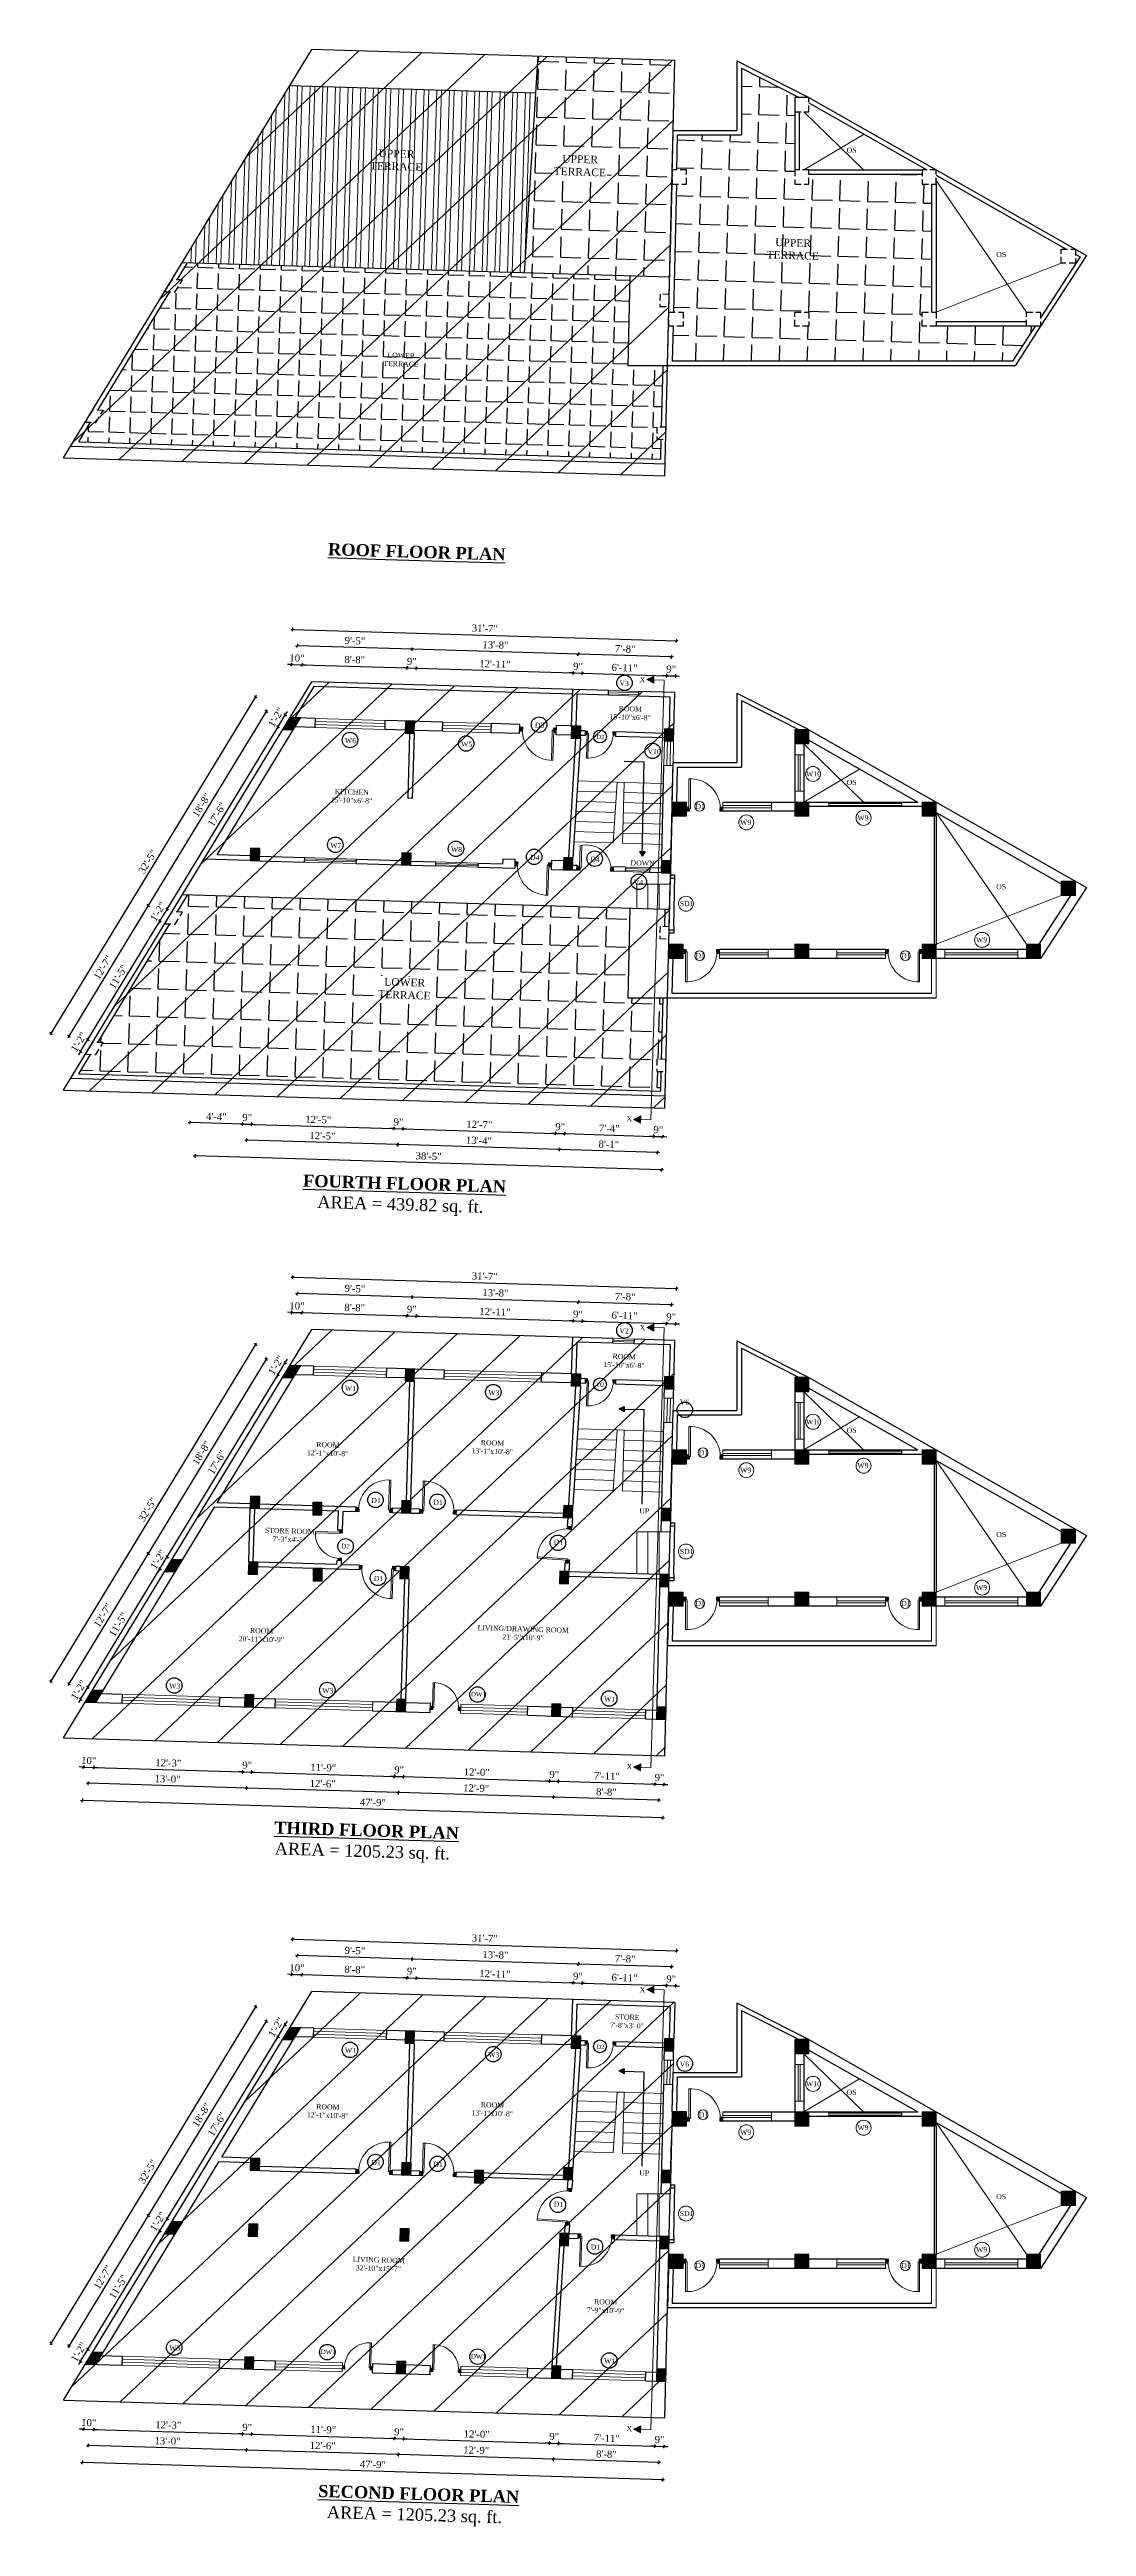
# Model space of a CAD drawing. Header units: inches. Extents: x 4069 to 291496, y -47643 to 12535.
# Drawn here: x 139209 to 140232, y -22185 to -19742 of the extents above; entities that cross this region are included whole.
import ezdxf

# ---------------------------------------------------------------- set-up
doc = ezdxf.new("R2010")
doc.units = ezdxf.units.IN
doc.header["$LTSCALE"] = 5
doc.header["$MEASUREMENT"] = 0
doc.linetypes.add('HIDDEN', pattern=[0.375, 0.25, -0.125])
for name, color, linetype, lineweight in [('A-WALL', 7, 'Continuous', 9), ('Dimension', 7, 'Continuous', 18), ('DOOR', 62, 'Continuous', 0), ('Dw', 2, 'Continuous', 18), ('tefriş', 30, 'Continuous', 9)]:
    doc.layers.add(name, color=color, linetype=linetype, lineweight=lineweight)
doc.layers.add('dim line', color=7, linetype='Continuous', lineweight=15, true_color=0xfab2b2)
doc.layers.add('TEXT', color=6, linetype='Continuous')
doc.layers.add('WALL', color=7, linetype='Continuous')
doc.styles.add('ordinary', font='times.ttf')
doc.dimstyles.new('Copy of 96', dxfattribs={"dimtxt": 7, "dimasz": 4, "dimexe": 0.5, "dimexo": 0.5, "dimgap": 3, "dimtad": 1, "dimdec": 1, "dimzin": 11, "dimdsep": 46, "dimlunit": 4, "dimtxsty": 'ordinary', "dimblk": 'OBLIQUE', "dimcen": 0.09, "dimse1": 1, "dimse2": 1, "dimclrt": 6, "dimazin": 0, "dimtfac": 1, "dimtdec": 1, "dimtix": 1, "dimtmove": 2, "dimatfit": 3, "dimldrblk": 'leader', "dimfxl": 0.5, "dimfxlon": 1, "dimtolj": 1, "dimtzin": 0, "dimarcsym": 0})

msp = doc.modelspace()

# ---------------------------------------------------------------- texts
at = {"layer": 'TEXT', "style": 'ordinary'}
for s, p in [('OS', (139995.36014, -19844.12418)), ('OS', (140142.91282, -19946.95484)), ('W10', (139955.21094, -20459.31101)), ('OS', (139995.36014, -20467.71207)), ('D1', (139846.23723, -20491.30513)), ('W9', (140005.88846, -20502.58836)), ('W9', (139890.22508, -20507.08836)), ('OS', (140142.91282, -20570.54273)), ('SD1', (139830.67481, -20587.24781)), ('W9', (140122.89775, -20622.90621)), ('D1', (139846.23723, -20638.60476)), ('D1', (140049.11967, -20638.60476)), ('W10', (139955.21094, -21098.30373)), ('OS', (139995.36014, -21106.70479)), ('D1', (139849.56183, -21128.86108)), ('W9', (139890.22508, -21146.08109)), ('W9', (140005.88846, -21141.58109)), ('OS', (140142.91282, -21209.53545)), ('SD1', (139830.67481, -21226.24053)), ('D1', (139846.23723, -21277.59749)), ('D1', (140049.11967, -21277.59749)), ('W9', (140122.89775, -21261.89894)), ('W10', (139955.21094, -21751.34604)), ('OS', (139995.36014, -21759.7471)), ('D1', (139849.56183, -21781.90339)), ('W9', (140005.88846, -21794.62339)), ('W9', (139890.22508, -21799.12339)), ('OS', (140142.91282, -21862.57776)), ('SD1', (139830.67481, -21879.28284)), ('W9', (140122.89775, -21914.94124)), ('D1', (139846.23723, -21930.63979)), ('D1', (140049.11967, -21930.63979))]:
    msp.add_text(s, height=5, dxfattribs=at).set_placement(p)
for s, height, rotation, p in [('V3', 5, 358.29037351, (139771.07145, -20369.84047)), ('W6', 5, 358.29037351, (139500.22753, -20426.29253)), ('W5', 5, 358.29037351, (139614.82683, -20429.71381)), ('D5', 5, 358.28959735, (139687.71412, -20411.11211)), ('D2', 4.1665, 358.28959735, (139748.50903, -20422.35116)), ('V10', 5, 358.29037351, (139798.77739, -20436.93131)), ('W7', 5, 358.29037351, (139485.77284, -20529.63615)), ('W8', 5, 358.29037351, (139604.76372, -20533.61052)), ('D4', 5, 358.28959735, (139682.86403, -20541.52545)), ('D4', 5, 358.29037351, (139742.51635, -20543.30639)), ('DOWN', 5, 358.28959735, (139782.06089, -20546.8461)), ('V4', 5, 358.29037351, (139785.10956, -20566.18658)), ('V2', 5, 358.29037351, (139771.00646, -21008.56567)), ('W1', 5, 358.29037351, (139500.22753, -21065.28526)), ('D2', 4.1665, 358.28959735, (139748.50903, -21061.34388)), ('W3', 5, 358.29037351, (139641.62817, -21069.50667)), ('V6', 5, 358.29037351, (139830.57048, -21078.78839)), ('D1', 5, 358.28959735, (139526.32028, -21175.84468)), ('D1', 5, 358.29037351, (139587.47193, -21177.67037)), ('UP', 5, 358.28959735, (139790.70348, -21186.09684)), ('D2', 4.5, 358.29037351, (139496.81302, -21220.60407)), ('D1', 5, 358.28959735, (139706.26909, -21216.98708)), ('D1', 5, 358.28959735, (139528.74034, -21252.79039)), ('W3', 5, 358.29037351, (139326.84613, -21358.86886)), ('W3', 5, 358.29037351, (139477.85799, -21363.3772)), ('DW1', 4.5, 358.29037351, (139624.52157, -21366.76289)), ('W1', 5, 358.29037351, (139755.96126, -21371.67977)), ('W1', 5, 358.29037351, (139500.22753, -21718.32756)), ('W3', 5, 358.29037351, (139641.62817, -21722.54897)), ('D2', 4.1665, 358.28959735, (139748.50903, -21714.38619)), ('V6', 5, 358.29037351, (139830.57048, -21731.83069)), ('D1', 5, 358.28959735, (139526.32028, -21828.88699)), ('D1', 5, 358.29037351, (139587.47193, -21830.71268)), ('UP', 5, 358.28959735, (139790.70348, -21839.13915)), ('D1', 5, 358.28959735, (139706.26909, -21870.02939)), ('D1', 5, 358.29037351, (139742.74414, -21912.22168)), ('W3', 5, 358.29037351, (139326.84613, -22011.91116)), ('DW1', 4.5, 358.29037351, (139476.35997, -22015.38194)), ('DW1', 4.5, 358.29037351, (139624.52157, -22019.80519)), ('W1', 5, 358.29037351, (139755.96126, -22024.72207))]:
    msp.add_text(s, height=height, rotation=rotation, dxfattribs=at).set_placement(p)
at = {"layer": 'TEXT', "attachment_point": 8, "rotation": 358.28959735, "style": 'ordinary'}
for s, insert, char_height in [('UPPER\\PTERRACE', (139550.6935, -19861.3855), 7.5), ('UPPER\\PTERRACE', (139731.9994, -19866.79825), 7.5), ('UPPER\\PTERRACE', (139942.01694, -19949.20506), 7.5), ('LOWER\\PTERRACE', (139555.59503, -20054.98049), 5), ('ROOM\\P15\'-10"x6\'-8"', (139781.60241, -20403.51035), 5), ('KITCHEN\\P15\'-10"x6\'-8"', (139506.74349, -20485.49574), 5), ('LOWER\\PTERRACE', (139558.88617, -20678.66645), 7.5), ('ROOM\\P15\'-10"x6\'-8"', (139775.56176, -21042.44349), 5), ('ROOM\\P12\'-1"x10\'-8"', (139483.20884, -21129.46461), 5), ('ROOM\\P13\'-1"x10\'-8"', (139645.60767, -21127.58601), 5), ('STORE ROOM\\P7\'-3"x4\'-5"', (139445.62111, -21214.42186), 5), ('ROOM\\P20\'-11"x10\'-9"', (139417.82217, -21312.93565), 5), ('LIVING/DRAWING ROOM\\P21\'-5"x10\'-9"', (139675.93717, -21311.14263), 5), ('STORE\\P7\'-8"x3\'-0"', (139778.50274, -21693.95821), 5), ('ROOM\\P12\'-1"x10\'-8"', (139483.20884, -21782.50692), 5), ('ROOM\\P13\'-1"x10\'-8"', (139645.60767, -21780.62832), 5), ('LIVING ROOM\\P32\'-10"x15\'-7"', (139533.31437, -21933.48928), 5), ('ROOM\\P7\'-9"x10\'-9"', (139757.28713, -21974.914), 5)]:
    msp.add_mtext_dynamic_manual_height_columns(s, width=101.5687276, gutter_width=1720.71691, heights=[0], dxfattribs=dict(at, insert=insert, char_height=char_height))
at = {"layer": 'TEXT', "char_height": 12, "width": 219.8150831, "attachment_point": 8, "rotation": 358.28959735, "style": 'ordinary'}
for s, insert in [('{\\fTimes New Roman|b1|i0|c0|p18;\\LROOF FLOOR PLAN}', (139571.06405, -20243.84952)), ('{\\fTimes New Roman|b1|i0|c0|p18;\\LFOURTH FLOOR PLAN}', (139559.01207, -20867.0776)), ('AREA = 439.82 sq. ft.', (139554.70553, -20891.20058)), ('{\\fTimes New Roman|b1|i0|c0|p18;\\LTHIRD FLOOR PLAN}', (139521.54463, -21504.95176)), ('AREA = 1205.23 sq. ft.', (139517.23809, -21529.07474)), ('{\\fTimes New Roman|b1|i0|c0|p18;\\LSECOND FLOOR PLAN}', (139572.98041, -22159.52964)), ('AREA = 1205.23 sq. ft.', (139568.67388, -22183.65262))]:
    msp.add_mtext(s, dxfattribs=dict(at, insert=insert))

# ---------------------------------------------------------------- blocks, each defined once
blk = doc.blocks.new('C1a')
at = {"color": 1, "ltscale": 5}
for p, q in [((18657.7, 4625.8), (18648.7, 4625.8)), ((18648.7, 4625.8), (18648.8, 4613.8)), ((18657.8, 4613.8), (18657.7, 4625.8)), ((18648.8, 4613.8), (18657.8, 4613.8))]:
    blk.add_line(p, q, dxfattribs=at)
blk = doc.blocks.new('c2a')
at = {"color": 1, "ltscale": 5}
for p, q in [((18091.6, 4625.8), (18084.8, 4613.8)), ((18102, 4625.8), (18091.6, 4625.8)), ((18095.2, 4613.8), (18102, 4625.8)), ((18084.8, 4613.8), (18095.2, 4613.8))]:
    blk.add_line(p, q, dxfattribs=at)
blk = doc.blocks.new('A$C27B36B59')
at = {"layer": 'DOOR'}
for p, q in [((0, 4), (0, 0)), ((2.5, 4), (0, 4)), ((0, 0), (3, 0)), ((2.5, 2.5), (2.5, 4)), ((3, 2.5), (2.5, 2.5)), ((3, 0), (3, 2.5))]:
    blk.add_line(p, q, dxfattribs=at)
for centre, radius, start, end in [((-1.4, -0.5), 4.75, 22.1411, 72.838), ((1.3, 2.1), 1.64, 45.138, 144.8948), ((2.2, 0.3), 2.49, 83.3149, 152.658), ((0.1, 0.4), 2.05, 349.4875, 93.6805), ((2, -0.5), 2.01, 58.7447, 166.495), ((-0.1, 0.3), 1.13, 343.542, 86.947), ((2.1, -0.4), 1.17, 38.2816, 160.1519)]:
    blk.add_arc(centre, radius, start, end, dxfattribs=at)
blk = doc.blocks.new('D2')
at = {"layer": 'DOOR'}
for p, q in [((74474, 24047.6), (74474, 24018.1)), ((74474, 24047.6), (74475.5, 24047.6)), ((74475.5, 24047.6), (74475.5, 24018.1))]:
    blk.add_line(p, q, dxfattribs=at)
blk.add_arc((74474, 24047.6), 29.5, 180, 272.9146, dxfattribs=at)
at = {"layer": 'DOOR', "xscale": -1, "rotation": 180}
blk.add_blockref('A$C27B36B59', (74442, 24050.1), dxfattribs=at)
at = {"layer": 'DOOR', "rotation": 180}
blk.add_blockref('A$C27B36B59', (74478, 24050.1), dxfattribs=at)
blk = doc.blocks.new('x-x')
at = {"ltscale": 5}
for points in [[(11364, -701.5), (11364, -694.5), (11357.1, -698.1)], [(11364, -1135.5), (11364, -1128.5), (11357.1, -1132.1)]]:
    blk.add_hatch(color=256, dxfattribs=at).paths.add_polyline_path(points)
for p, q in [((11364, -694.5), (11357.1, -698.1)), ((11357.1, -698.1), (11364, -701.5)), ((11364, -701.5), (11364, -694.5)), ((11374.1, -698.1), (11364, -698.1)), ((11374.1, -698.1), (11374.1, -1132.1)), ((11364, -1128.5), (11357.1, -1132.1)), ((11357.1, -1132.1), (11364, -1135.5)), ((11364, -1135.5), (11364, -1128.5)), ((11374.1, -1132.1), (11364, -1132.1))]:
    blk.add_line(p, q, dxfattribs=at)
at = {"layer": 'A-WALL', "color": 1, "ltscale": 5}
blk.add_line((11374.1, -1120.1), (11374.1, -1132.1), dxfattribs=at)
at = {"layer": 'TEXT', "style": 'ordinary'}
for p in [(11350.1, -701), (11350.1, -1134.1)]:
    blk.add_text('X', height=5, dxfattribs=at).set_placement(p)
blk = doc.blocks.new('oblique')
at = {"color": 0, "lineweight": -2}
blk.add_line((0.25, 0.25), (-0.25, -0.25), dxfattribs=at)
at = {"layer": 'dim line', "lineweight": 9}
for p, q in [((-0.4375, 0), (0.4375, 0)), ((0, 0.4375), (0, -0.4375))]:
    blk.add_line(p, q, dxfattribs=at)
blk = doc.blocks.new('*D4064')
at = {"layer": 'A-WALL', "color": 0, "lineweight": -2, "ltscale": 50, "transparency": 16777216}
blk.add_line((139810.1, -22122.3), (139706.1, -22119.2), dxfattribs=at)
at = {"layer": 'Defpoints', "color": 0, "ltscale": 50, "transparency": 16777216}
for p in [(139708.5, -22039.3), (139812.4, -22042.4), (139706.1, -22119.2)]:
    blk.add_point(p, dxfattribs=at)
at = {"layer": 'A-WALL', "color": 0, "lineweight": -2, "ltscale": 50, "transparency": 16777216, "xscale": 4, "yscale": 4, "zscale": 4}
for p, rotation in [((139706.1, -22119.2), 178.2899854281303), ((139810.1, -22122.3), 358.2899854281304)]:
    blk.add_blockref('oblique', p, dxfattribs=dict(at, rotation=rotation))
at = {"layer": 'A-WALL', "color": 6, "ltscale": 50, "transparency": 16777216, "insert": (139758.3, -22114.2), "char_height": 7, "attachment_point": 5, "rotation": 358.29, "style": 'ordinary'}
blk.add_mtext('\\A1;8\'-8"', dxfattribs=at)
blk = doc.blocks.new('_OBLIQUE')
at = {"color": 0, "linetype": 'ByBlock'}
blk.add_line((-0.5, -0.5), (0.5, 0.5), dxfattribs=at)
blk = doc.blocks.new('leader')
at = {"layer": 'Dimension'}
for p, q in [((-4.42, 0), (4.42, 0)), ((0, -4.33), (0, 4.33))]:
    blk.add_line(p, q, dxfattribs=at)
blk = doc.blocks.new('*D4065')
at = {"layer": 'A-WALL', "color": 0, "lineweight": -2, "ltscale": 50, "transparency": 16777216}
blk.add_line((139706.1, -22119.2), (139553.2, -22114.6), dxfattribs=at)
at = {"layer": 'Defpoints', "color": 0, "ltscale": 50, "transparency": 16777216}
for p in [(139555.6, -22034.7), (139708.5, -22039.3), (139553.2, -22114.6)]:
    blk.add_point(p, dxfattribs=at)
at = {"layer": 'A-WALL', "color": 0, "lineweight": -2, "ltscale": 50, "transparency": 16777216, "xscale": 4, "yscale": 4, "zscale": 4}
for p, rotation in [((139553.2, -22114.6), 178.2899854281156), ((139706.1, -22119.2), 358.2899854281156)]:
    blk.add_blockref('oblique', p, dxfattribs=dict(at, rotation=rotation))
at = {"layer": 'A-WALL', "color": 6, "ltscale": 50, "transparency": 16777216, "insert": (139629.8, -22110.3), "char_height": 7, "attachment_point": 5, "rotation": 358.29, "style": 'ordinary'}
blk.add_mtext('\\A1;12\'-9"', dxfattribs=at)
blk = doc.blocks.new('*D4066')
at = {"layer": 'A-WALL', "color": 0, "lineweight": -2, "ltscale": 50, "transparency": 16777216}
blk.add_line((139553.2, -22114.6), (139403.2, -22110.1), dxfattribs=at)
at = {"layer": 'Defpoints', "color": 0, "ltscale": 50, "transparency": 16777216}
for p in [(139405.6, -22030.2), (139555.6, -22034.7), (139403.2, -22110.1)]:
    blk.add_point(p, dxfattribs=at)
at = {"layer": 'A-WALL', "color": 0, "lineweight": -2, "ltscale": 50, "transparency": 16777216, "xscale": 4, "yscale": 4, "zscale": 4}
for p, rotation in [((139403.2, -22110.1), 178.2899854281156), ((139553.2, -22114.6), 358.2899854281156)]:
    blk.add_blockref('oblique', p, dxfattribs=dict(at, rotation=rotation))
at = {"layer": 'A-WALL', "color": 6, "ltscale": 50, "transparency": 16777216, "insert": (139478.4, -22105.8), "char_height": 7, "attachment_point": 5, "rotation": 358.29, "style": 'ordinary'}
blk.add_mtext('\\A1;12\'-6"', dxfattribs=at)
blk = doc.blocks.new('*D4067')
at = {"layer": 'A-WALL', "color": 0, "lineweight": -2, "ltscale": 50, "transparency": 16777216}
blk.add_line((139403.2, -22110.1), (139247, -22105.5), dxfattribs=at)
at = {"layer": 'Defpoints', "color": 0, "ltscale": 50, "transparency": 16777216}
for p in [(139249.4, -22025.6), (139405.6, -22030.2), (139247, -22105.5)]:
    blk.add_point(p, dxfattribs=at)
at = {"layer": 'A-WALL', "color": 0, "lineweight": -2, "ltscale": 50, "transparency": 16777216, "xscale": 4, "yscale": 4, "zscale": 4}
for p, rotation in [((139247, -22105.5), 178.2899854281156), ((139403.2, -22110.1), 358.2899854281156)]:
    blk.add_blockref('oblique', p, dxfattribs=dict(at, rotation=rotation))
at = {"layer": 'A-WALL', "color": 6, "ltscale": 50, "transparency": 16777216, "insert": (139325.3, -22101.2), "char_height": 7, "attachment_point": 5, "rotation": 358.29, "style": 'ordinary'}
blk.add_mtext('\\A1;13\'-0"', dxfattribs=at)
blk = doc.blocks.new('*D4068')
at = {"layer": 'A-WALL', "color": 0, "lineweight": -2, "ltscale": 50, "transparency": 16777216}
blk.add_line((139814, -22139.4), (139241.3, -22122.3), dxfattribs=at)
at = {"layer": 'Defpoints', "color": 0, "ltscale": 50, "transparency": 16777216}
for p in [(139244.2, -22025.4), (139816.9, -22042.5), (139241.3, -22122.3)]:
    blk.add_point(p, dxfattribs=at)
at = {"layer": 'A-WALL', "color": 0, "lineweight": -2, "ltscale": 50, "transparency": 16777216, "xscale": 4, "yscale": 4, "zscale": 4}
for p, rotation in [((139241.3, -22122.3), 178.2899854281156), ((139814, -22139.4), 358.2899854281156)]:
    blk.add_blockref('oblique', p, dxfattribs=dict(at, rotation=rotation))
at = {"layer": 'A-WALL', "color": 6, "ltscale": 50, "transparency": 16777216, "insert": (139527.9, -22124.3), "char_height": 7, "attachment_point": 5, "rotation": 358.29, "style": 'ordinary'}
blk.add_mtext('\\A1;47\'-9"', dxfattribs=at)
blk = doc.blocks.new('*D4069')
at = {"layer": 'A-WALL', "color": 0, "lineweight": -2, "ltscale": 50, "transparency": 16777216}
for p, q in [((139239.6, -22022.6), (139246.8, -22010.8)), ((139246.8, -22010.8), (139248.9, -22007.4)), ((139239.6, -22022.6), (139237.5, -22026.1))]:
    blk.add_line(p, q, dxfattribs=at)
at = {"layer": 'Defpoints', "color": 0, "ltscale": 50, "transparency": 16777216}
for p in [(139246.8, -22010.8), (139244.2, -22025.4), (139251.4, -22013.6)]:
    blk.add_point(p, dxfattribs=at)
at = {"layer": 'A-WALL', "color": 0, "lineweight": -2, "ltscale": 50, "transparency": 16777216, "xscale": 4, "yscale": 4, "zscale": 4}
for p, rotation in [((139246.8, -22010.8), 238.7014709224648), ((139239.6, -22022.6), 58.70147092246477)]:
    blk.add_blockref('oblique', p, dxfattribs=dict(at, rotation=rotation))
at = {"layer": 'A-WALL', "color": 6, "ltscale": 50, "transparency": 16777216, "insert": (139237.7, -22013.4), "char_height": 7, "attachment_point": 5, "rotation": 58.7015, "style": 'ordinary'}
blk.add_mtext('\\A1;1\'-2"', dxfattribs=at)
blk = doc.blocks.new('*D4070')
at = {"layer": 'A-WALL', "color": 0, "lineweight": -2, "ltscale": 50, "transparency": 16777216}
blk.add_line((139246.8, -22010.8), (139317.9, -21893.9), dxfattribs=at)
at = {"layer": 'Defpoints', "color": 0, "ltscale": 50, "transparency": 16777216}
for p in [(139317.9, -21893.9), (139322.5, -21896.7), (139251.4, -22013.6)]:
    blk.add_point(p, dxfattribs=at)
at = {"layer": 'A-WALL', "color": 0, "lineweight": -2, "ltscale": 50, "transparency": 16777216, "xscale": 4, "yscale": 4, "zscale": 4}
for p, rotation in [((139317.9, -21893.9), 58.70147092263574), ((139246.8, -22010.8), 238.7014709226357)]:
    blk.add_blockref('oblique', p, dxfattribs=dict(at, rotation=rotation))
at = {"layer": 'A-WALL', "color": 6, "ltscale": 50, "transparency": 16777216, "insert": (139276.7, -21949), "char_height": 7, "attachment_point": 5, "rotation": 58.7015, "style": 'ordinary'}
blk.add_mtext('\\A1;11\'-5"', dxfattribs=at)
blk = doc.blocks.new('*D4071')
at = {"layer": 'A-WALL', "color": 0, "lineweight": -2, "ltscale": 50, "transparency": 16777216}
for p, q in [((139317.9, -21893.9), (139325.1, -21882.1)), ((139325.1, -21882.1), (139327.1, -21878.7)), ((139317.9, -21893.9), (139315.8, -21897.3))]:
    blk.add_line(p, q, dxfattribs=at)
at = {"layer": 'Defpoints', "color": 0, "ltscale": 50, "transparency": 16777216}
for p in [(139325.1, -21882.1), (139329.6, -21884.9), (139322.5, -21896.7)]:
    blk.add_point(p, dxfattribs=at)
at = {"layer": 'A-WALL', "color": 0, "lineweight": -2, "ltscale": 50, "transparency": 16777216, "xscale": 4, "yscale": 4, "zscale": 4}
for p, rotation in [((139325.1, -21882.1), 238.7014709226357), ((139317.9, -21893.9), 58.70147092263576)]:
    blk.add_blockref('oblique', p, dxfattribs=dict(at, rotation=rotation))
at = {"layer": 'A-WALL', "color": 6, "ltscale": 50, "transparency": 16777216, "insert": (139315.9, -21884.6), "char_height": 7, "attachment_point": 5, "rotation": 58.7015, "style": 'ordinary'}
blk.add_mtext('\\A1;1\'-2"', dxfattribs=at)
blk = doc.blocks.new('*D4072')
at = {"layer": 'A-WALL', "color": 0, "lineweight": -2, "ltscale": 50, "transparency": 16777216}
blk.add_line((139325.1, -21882.1), (139434.4, -21702.3), dxfattribs=at)
at = {"layer": 'Defpoints', "color": 0, "ltscale": 50, "transparency": 16777216}
for p in [(139434.4, -21702.3), (139438.9, -21705.1), (139329.6, -21884.9)]:
    blk.add_point(p, dxfattribs=at)
at = {"layer": 'A-WALL', "color": 0, "lineweight": -2, "ltscale": 50, "transparency": 16777216, "xscale": 4, "yscale": 4, "zscale": 4}
for p, rotation in [((139434.4, -21702.3), 58.70147092263574), ((139325.1, -21882.1), 238.7014709226357)]:
    blk.add_blockref('oblique', p, dxfattribs=dict(at, rotation=rotation))
at = {"layer": 'A-WALL', "color": 6, "ltscale": 50, "transparency": 16777216, "insert": (139374.1, -21788.8), "char_height": 7, "attachment_point": 5, "rotation": 58.7015, "style": 'ordinary'}
blk.add_mtext('\\A1;17\'-6"', dxfattribs=at)
blk = doc.blocks.new('*D4073')
at = {"layer": 'A-WALL', "color": 0, "lineweight": -2, "ltscale": 50, "transparency": 16777216}
for p, q in [((139434.4, -21702.3), (139441.5, -21690.5)), ((139441.5, -21690.5), (139443.6, -21687.1)), ((139434.4, -21702.3), (139432.3, -21705.7))]:
    blk.add_line(p, q, dxfattribs=at)
at = {"layer": 'Defpoints', "color": 0, "ltscale": 50, "transparency": 16777216}
for p in [(139441.5, -21690.5), (139446.1, -21693.3), (139438.9, -21705.1)]:
    blk.add_point(p, dxfattribs=at)
at = {"layer": 'A-WALL', "color": 0, "lineweight": -2, "ltscale": 50, "transparency": 16777216, "xscale": 4, "yscale": 4, "zscale": 4}
for p, rotation in [((139441.5, -21690.5), 238.7014709226357), ((139434.4, -21702.3), 58.70147092263576)]:
    blk.add_blockref('oblique', p, dxfattribs=dict(at, rotation=rotation))
at = {"layer": 'A-WALL', "color": 6, "ltscale": 50, "transparency": 16777216, "insert": (139432.4, -21693), "char_height": 7, "attachment_point": 5, "rotation": 58.7015, "style": 'ordinary'}
blk.add_mtext('\\A1;1\'-2"', dxfattribs=at)
blk = doc.blocks.new('*D4074')
at = {"layer": 'A-WALL', "color": 0, "lineweight": -2, "ltscale": 50, "transparency": 16777216}
blk.add_line((139422.7, -21687.2), (139306.3, -21878.8), dxfattribs=at)
at = {"layer": 'Defpoints', "color": 0, "ltscale": 50, "transparency": 16777216}
for p in [(139442.5, -21699.2), (139306.3, -21878.8), (139326, -21890.8)]:
    blk.add_point(p, dxfattribs=at)
at = {"layer": 'A-WALL', "color": 0, "lineweight": -2, "ltscale": 50, "transparency": 16777216, "xscale": 4, "yscale": 4, "zscale": 4}
for p, rotation in [((139422.7, -21687.2), 58.70147092238875), ((139306.3, -21878.8), 238.7014709223888)]:
    blk.add_blockref('oblique', p, dxfattribs=dict(at, rotation=rotation))
at = {"layer": 'A-WALL', "color": 6, "ltscale": 50, "transparency": 16777216, "insert": (139358.9, -21779.6), "char_height": 7, "attachment_point": 5, "rotation": 58.7015, "style": 'ordinary'}
blk.add_mtext('\\A1;18\'-8"', dxfattribs=at)
blk = doc.blocks.new('*D4075')
at = {"layer": 'A-WALL', "color": 0, "lineweight": -2, "ltscale": 50, "transparency": 16777216}
blk.add_line((139306.3, -21878.8), (139228, -22007.5), dxfattribs=at)
at = {"layer": 'Defpoints', "color": 0, "ltscale": 50, "transparency": 16777216}
for p in [(139326, -21890.8), (139228, -22007.5), (139247.8, -22019.5)]:
    blk.add_point(p, dxfattribs=at)
at = {"layer": 'A-WALL', "color": 0, "lineweight": -2, "ltscale": 50, "transparency": 16777216, "xscale": 4, "yscale": 4, "zscale": 4}
for p, rotation in [((139306.3, -21878.8), 58.70147092263576), ((139228, -22007.5), 238.7014709226358)]:
    blk.add_blockref('oblique', p, dxfattribs=dict(at, rotation=rotation))
at = {"layer": 'A-WALL', "color": 6, "ltscale": 50, "transparency": 16777216, "insert": (139261.5, -21939.7), "char_height": 7, "attachment_point": 5, "rotation": 58.7015, "style": 'ordinary'}
blk.add_mtext('\\A1;12\'-7"', dxfattribs=at)
blk = doc.blocks.new('*D4076')
at = {"layer": 'A-WALL', "color": 0, "lineweight": -2, "ltscale": 50, "transparency": 16777216}
blk.add_line((139210.4, -22004.9), (139412.3, -21672.8), dxfattribs=at)
at = {"layer": 'Defpoints', "color": 0, "ltscale": 50, "transparency": 16777216}
for p in [(139412.3, -21672.8), (139446.1, -21693.3), (139244.2, -22025.4)]:
    blk.add_point(p, dxfattribs=at)
at = {"layer": 'A-WALL', "color": 0, "lineweight": -2, "ltscale": 50, "transparency": 16777216, "xscale": 4, "yscale": 4, "zscale": 4}
for p, rotation in [((139412.3, -21672.8), 58.70147092240071), ((139210.4, -22004.9), 238.7014709224007)]:
    blk.add_blockref('oblique', p, dxfattribs=dict(at, rotation=rotation))
at = {"layer": 'A-WALL', "color": 6, "ltscale": 50, "transparency": 16777216, "insert": (139305.8, -21835.4), "char_height": 7, "attachment_point": 5, "rotation": 58.7015, "style": 'ordinary'}
blk.add_mtext('\\A1;32\'-5"', dxfattribs=at)
blk = doc.blocks.new('*D4077')
at = {"layer": 'A-WALL', "color": 0, "lineweight": -2, "ltscale": 50, "transparency": 16777216}
for p, q in [((139447.7, -21640.9), (139443.7, -21640.8)), ((139447.7, -21640.9), (139458, -21641.2)), ((139458, -21641.2), (139462, -21641.4))]:
    blk.add_line(p, q, dxfattribs=at)
at = {"layer": 'Defpoints', "color": 0, "ltscale": 50, "transparency": 16777216}
for p in [(139458, -21641.2), (139446.1, -21693.3), (139456.5, -21693.6)]:
    blk.add_point(p, dxfattribs=at)
at = {"layer": 'A-WALL', "color": 0, "lineweight": -2, "ltscale": 50, "transparency": 16777216, "xscale": 4, "yscale": 4, "zscale": 4}
for p, rotation in [((139447.7, -21640.9), 358.2899854281655), ((139458, -21641.2), 178.2899854281655)]:
    blk.add_blockref('oblique', p, dxfattribs=dict(at, rotation=rotation))
at = {"layer": 'A-WALL', "color": 6, "ltscale": 50, "transparency": 16777216, "insert": (139453, -21634.5), "char_height": 7, "attachment_point": 5, "rotation": 358.29, "style": 'ordinary'}
blk.add_mtext('\\A1;10"', dxfattribs=at)
blk = doc.blocks.new('*D4078')
at = {"layer": 'A-WALL', "color": 0, "lineweight": -2, "ltscale": 50, "transparency": 16777216}
blk.add_line((139458, -21641.2), (139561.6, -21644.3), dxfattribs=at)
at = {"layer": 'Defpoints', "color": 0, "ltscale": 50, "transparency": 16777216}
for p in [(139561.6, -21644.3), (139456.5, -21693.6), (139560.1, -21696.7)]:
    blk.add_point(p, dxfattribs=at)
at = {"layer": 'A-WALL', "color": 0, "lineweight": -2, "ltscale": 50, "transparency": 16777216, "xscale": 4, "yscale": 4, "zscale": 4}
for p, rotation in [((139458, -21641.2), 178.2899854281156), ((139561.6, -21644.3), 358.2899854281156)]:
    blk.add_blockref('oblique', p, dxfattribs=dict(at, rotation=rotation))
at = {"layer": 'A-WALL', "color": 6, "ltscale": 50, "transparency": 16777216, "insert": (139510, -21636.2), "char_height": 7, "attachment_point": 5, "rotation": 358.29, "style": 'ordinary'}
blk.add_mtext('\\A1;8\'-8"', dxfattribs=at)
blk = doc.blocks.new('*D4079')
at = {"layer": 'A-WALL', "color": 0, "lineweight": -2, "ltscale": 50, "transparency": 16777216}
for p, q in [((139561.6, -21644.3), (139557.6, -21644.2)), ((139561.6, -21644.3), (139570.6, -21644.6)), ((139570.6, -21644.6), (139574.6, -21644.7))]:
    blk.add_line(p, q, dxfattribs=at)
at = {"layer": 'Defpoints', "color": 0, "ltscale": 50, "transparency": 16777216}
for p in [(139570.6, -21644.6), (139560.1, -21696.7), (139569.1, -21697)]:
    blk.add_point(p, dxfattribs=at)
at = {"layer": 'A-WALL', "color": 0, "lineweight": -2, "ltscale": 50, "transparency": 16777216, "xscale": 4, "yscale": 4, "zscale": 4}
for p, rotation in [((139561.6, -21644.3), 358.2899854281156), ((139570.6, -21644.6), 178.2899854281156)]:
    blk.add_blockref('oblique', p, dxfattribs=dict(at, rotation=rotation))
at = {"layer": 'A-WALL', "color": 6, "ltscale": 50, "transparency": 16777216, "insert": (139566.3, -21637.9), "char_height": 7, "attachment_point": 5, "rotation": 358.29, "style": 'ordinary'}
blk.add_mtext('\\A1;9"', dxfattribs=at)
blk = doc.blocks.new('*D4080')
at = {"layer": 'A-WALL', "color": 0, "lineweight": -2, "ltscale": 50, "transparency": 16777216}
blk.add_line((139570.6, -21644.6), (139725.6, -21649.2), dxfattribs=at)
at = {"layer": 'Defpoints', "color": 0, "ltscale": 50, "transparency": 16777216}
for p in [(139725.6, -21649.2), (139569.1, -21697), (139724, -21701.6)]:
    blk.add_point(p, dxfattribs=at)
at = {"layer": 'A-WALL', "color": 0, "lineweight": -2, "ltscale": 50, "transparency": 16777216, "xscale": 4, "yscale": 4, "zscale": 4}
for p, rotation in [((139570.6, -21644.6), 178.2899854281156), ((139725.6, -21649.2), 358.2899854281156)]:
    blk.add_blockref('oblique', p, dxfattribs=dict(at, rotation=rotation))
at = {"layer": 'A-WALL', "color": 6, "ltscale": 50, "transparency": 16777216, "insert": (139648.3, -21640.4), "char_height": 7, "attachment_point": 5, "rotation": 358.29, "style": 'ordinary'}
blk.add_mtext('\\A1;12\'-11"', dxfattribs=at)
blk = doc.blocks.new('*D4081')
at = {"layer": 'A-WALL', "color": 0, "lineweight": -2, "ltscale": 50, "transparency": 16777216}
for p, q in [((139725.6, -21649.2), (139721.6, -21649.1)), ((139725.6, -21649.2), (139734.5, -21649.5)), ((139734.5, -21649.5), (139738.5, -21649.6))]:
    blk.add_line(p, q, dxfattribs=at)
at = {"layer": 'Defpoints', "color": 0, "ltscale": 50, "transparency": 16777216}
for p in [(139734.5, -21649.5), (139724, -21701.6), (139733, -21701.9)]:
    blk.add_point(p, dxfattribs=at)
at = {"layer": 'A-WALL', "color": 0, "lineweight": -2, "ltscale": 50, "transparency": 16777216, "xscale": 4, "yscale": 4, "zscale": 4}
for p, rotation in [((139725.6, -21649.2), 358.2899854281156), ((139734.5, -21649.5), 178.2899854281156)]:
    blk.add_blockref('oblique', p, dxfattribs=dict(at, rotation=rotation))
at = {"layer": 'A-WALL', "color": 6, "ltscale": 50, "transparency": 16777216, "insert": (139730.2, -21642.8), "char_height": 7, "attachment_point": 5, "rotation": 358.29, "style": 'ordinary'}
blk.add_mtext('\\A1;9"', dxfattribs=at)
blk = doc.blocks.new('*D4082')
at = {"layer": 'A-WALL', "color": 0, "lineweight": -2, "ltscale": 50, "transparency": 16777216}
blk.add_line((139734.5, -21649.5), (139817.5, -21652), dxfattribs=at)
at = {"layer": 'Defpoints', "color": 0, "ltscale": 50, "transparency": 16777216}
for p in [(139817.5, -21652), (139733, -21701.9), (139815.9, -21704.3)]:
    blk.add_point(p, dxfattribs=at)
at = {"layer": 'A-WALL', "color": 0, "lineweight": -2, "ltscale": 50, "transparency": 16777216, "xscale": 4, "yscale": 4, "zscale": 4}
for p, rotation in [((139734.5, -21649.5), 178.2899854281156), ((139817.5, -21652), 358.2899854281156)]:
    blk.add_blockref('oblique', p, dxfattribs=dict(at, rotation=rotation))
at = {"layer": 'A-WALL', "color": 6, "ltscale": 50, "transparency": 16777216, "insert": (139776.2, -21644.2), "char_height": 7, "attachment_point": 5, "rotation": 358.29, "style": 'ordinary'}
blk.add_mtext('\\A1;6\'-11"', dxfattribs=at)
blk = doc.blocks.new('*D4083')
at = {"layer": 'A-WALL', "color": 0, "lineweight": -2, "ltscale": 50, "transparency": 16777216}
for p, q in [((139817.5, -21652), (139813.5, -21651.9)), ((139817.5, -21652), (139826.5, -21652.2)), ((139826.5, -21652.2), (139830.5, -21652.4))]:
    blk.add_line(p, q, dxfattribs=at)
at = {"layer": 'Defpoints', "color": 0, "ltscale": 50, "transparency": 16777216}
for p in [(139826.5, -21652.2), (139815.9, -21704.3), (139824.9, -21704.6)]:
    blk.add_point(p, dxfattribs=at)
at = {"layer": 'A-WALL', "color": 0, "lineweight": -2, "ltscale": 50, "transparency": 16777216, "xscale": 4, "yscale": 4, "zscale": 4}
for p, rotation in [((139817.5, -21652), 358.2899854281156), ((139826.5, -21652.2), 178.2899854281156)]:
    blk.add_blockref('oblique', p, dxfattribs=dict(at, rotation=rotation))
at = {"layer": 'A-WALL', "color": 6, "ltscale": 50, "transparency": 16777216, "insert": (139822.2, -21645.5), "char_height": 7, "attachment_point": 5, "rotation": 358.29, "style": 'ordinary'}
blk.add_mtext('\\A1;9"', dxfattribs=at)
blk = doc.blocks.new('*D4084')
at = {"layer": 'A-WALL', "color": 0, "lineweight": -2, "ltscale": 50, "transparency": 16777216}
blk.add_line((139822.6, -21633.4), (139730.6, -21630.7), dxfattribs=at)
at = {"layer": 'Defpoints', "color": 0, "ltscale": 50, "transparency": 16777216}
for p in [(139730.6, -21630.7), (139728.5, -21701.7), (139820.4, -21704.5)]:
    blk.add_point(p, dxfattribs=at)
at = {"layer": 'A-WALL', "color": 0, "lineweight": -2, "ltscale": 50, "transparency": 16777216, "xscale": 4, "yscale": 4, "zscale": 4}
for p, rotation in [((139730.6, -21630.7), 178.2899854281298), ((139822.6, -21633.4), 358.2899854281299)]:
    blk.add_blockref('oblique', p, dxfattribs=dict(at, rotation=rotation))
at = {"layer": 'A-WALL', "color": 6, "ltscale": 50, "transparency": 16777216, "insert": (139776.8, -21625.5), "char_height": 7, "attachment_point": 5, "rotation": 358.29, "style": 'ordinary'}
blk.add_mtext('\\A1;7\'-8"', dxfattribs=at)
blk = doc.blocks.new('*D4085')
at = {"layer": 'A-WALL', "color": 0, "lineweight": -2, "ltscale": 50, "transparency": 16777216}
blk.add_line((139730.6, -21630.7), (139566.7, -21625.8), dxfattribs=at)
at = {"layer": 'Defpoints', "color": 0, "ltscale": 50, "transparency": 16777216}
for p in [(139566.7, -21625.8), (139564.6, -21696.8), (139728.5, -21701.7)]:
    blk.add_point(p, dxfattribs=at)
at = {"layer": 'A-WALL', "color": 0, "lineweight": -2, "ltscale": 50, "transparency": 16777216, "xscale": 4, "yscale": 4, "zscale": 4}
for p, rotation in [((139566.7, -21625.8), 178.2899854281156), ((139730.6, -21630.7), 358.2899854281156)]:
    blk.add_blockref('oblique', p, dxfattribs=dict(at, rotation=rotation))
at = {"layer": 'A-WALL', "color": 6, "ltscale": 50, "transparency": 16777216, "insert": (139648.8, -21621.7), "char_height": 7, "attachment_point": 5, "rotation": 358.29, "style": 'ordinary'}
blk.add_mtext('\\A1;13\'-8"', dxfattribs=at)
blk = doc.blocks.new('*D4086')
at = {"layer": 'A-WALL', "color": 0, "lineweight": -2, "ltscale": 50, "transparency": 16777216}
blk.add_line((139566.7, -21625.8), (139453.4, -21622.4), dxfattribs=at)
at = {"layer": 'Defpoints', "color": 0, "ltscale": 50, "transparency": 16777216}
for p in [(139453.4, -21622.4), (139451.3, -21693.4), (139564.6, -21696.8)]:
    blk.add_point(p, dxfattribs=at)
at = {"layer": 'A-WALL', "color": 0, "lineweight": -2, "ltscale": 50, "transparency": 16777216, "xscale": 4, "yscale": 4, "zscale": 4}
for p, rotation in [((139453.4, -21622.4), 178.2899854281156), ((139566.7, -21625.8), 358.2899854281156)]:
    blk.add_blockref('oblique', p, dxfattribs=dict(at, rotation=rotation))
at = {"layer": 'A-WALL', "color": 6, "ltscale": 50, "transparency": 16777216, "insert": (139510.2, -21617.5), "char_height": 7, "attachment_point": 5, "rotation": 358.29, "style": 'ordinary'}
blk.add_mtext('\\A1;9\'-5"', dxfattribs=at)
blk = doc.blocks.new('*D4087')
at = {"layer": 'A-WALL', "color": 0, "lineweight": -2, "ltscale": 50, "transparency": 16777216}
blk.add_line((139448.7, -21606.3), (139827.5, -21617.6), dxfattribs=at)
at = {"layer": 'Defpoints', "color": 0, "ltscale": 50, "transparency": 16777216}
for p in [(139827.5, -21617.6), (139446.1, -21693.3), (139824.9, -21704.6)]:
    blk.add_point(p, dxfattribs=at)
at = {"layer": 'A-WALL', "color": 0, "lineweight": -2, "ltscale": 50, "transparency": 16777216, "xscale": 4, "yscale": 4, "zscale": 4}
for p, rotation in [((139448.7, -21606.3), 178.2899854281156), ((139827.5, -21617.6), 358.2899854281156)]:
    blk.add_blockref('oblique', p, dxfattribs=dict(at, rotation=rotation))
at = {"layer": 'A-WALL', "color": 6, "ltscale": 50, "transparency": 16777216, "insert": (139638.3, -21605.3), "char_height": 7, "attachment_point": 5, "rotation": 358.29, "style": 'ordinary'}
blk.add_mtext('\\A1;31\'-7"', dxfattribs=at)
blk = doc.blocks.new('*D4088')
at = {"layer": 'A-WALL', "color": 0, "lineweight": -2, "ltscale": 50, "transparency": 16777216}
for p, q in [((139242.3, -22089.5), (139238.3, -22089.4)), ((139242.3, -22089.5), (139252.6, -22089.8)), ((139252.6, -22089.8), (139256.6, -22089.9))]:
    blk.add_line(p, q, dxfattribs=at)
at = {"layer": 'Defpoints', "color": 0, "ltscale": 50, "transparency": 16777216}
for p in [(139244.2, -22025.4), (139254.5, -22025.7), (139252.6, -22089.8)]:
    blk.add_point(p, dxfattribs=at)
at = {"layer": 'A-WALL', "color": 0, "lineweight": -2, "ltscale": 50, "transparency": 16777216, "xscale": 4, "yscale": 4, "zscale": 4}
for p, rotation in [((139242.3, -22089.5), 358.2899854281156), ((139252.6, -22089.8), 178.2899854281156)]:
    blk.add_blockref('oblique', p, dxfattribs=dict(at, rotation=rotation))
at = {"layer": 'A-WALL', "color": 6, "ltscale": 50, "transparency": 16777216, "insert": (139247.6, -22083.1), "char_height": 7, "attachment_point": 5, "rotation": 358.29, "style": 'ordinary'}
blk.add_mtext('\\A1;10"', dxfattribs=at)
blk = doc.blocks.new('*D4089')
at = {"layer": 'A-WALL', "color": 0, "lineweight": -2, "ltscale": 50, "transparency": 16777216}
blk.add_line((139252.6, -22089.8), (139399.2, -22094.2), dxfattribs=at)
at = {"layer": 'Defpoints', "color": 0, "ltscale": 50, "transparency": 16777216}
for p in [(139254.5, -22025.7), (139401.1, -22030.1), (139399.2, -22094.2)]:
    blk.add_point(p, dxfattribs=at)
at = {"layer": 'A-WALL', "color": 0, "lineweight": -2, "ltscale": 50, "transparency": 16777216, "xscale": 4, "yscale": 4, "zscale": 4}
for p, rotation in [((139252.6, -22089.8), 178.2899854281156), ((139399.2, -22094.2), 358.2899854281156)]:
    blk.add_blockref('oblique', p, dxfattribs=dict(at, rotation=rotation))
at = {"layer": 'A-WALL', "color": 6, "ltscale": 50, "transparency": 16777216, "insert": (139326.1, -22085.4), "char_height": 7, "attachment_point": 5, "rotation": 358.29, "style": 'ordinary'}
blk.add_mtext('\\A1;12\'-3"', dxfattribs=at)
blk = doc.blocks.new('*D4090')
at = {"layer": 'A-WALL', "color": 0, "lineweight": -2, "ltscale": 50, "transparency": 16777216}
for p, q in [((139399.2, -22094.2), (139395.2, -22094.1)), ((139399.2, -22094.2), (139408.2, -22094.5)), ((139408.2, -22094.5), (139412.2, -22094.6))]:
    blk.add_line(p, q, dxfattribs=at)
at = {"layer": 'Defpoints', "color": 0, "ltscale": 50, "transparency": 16777216}
for p in [(139401.1, -22030.1), (139410.1, -22030.4), (139408.2, -22094.5)]:
    blk.add_point(p, dxfattribs=at)
at = {"layer": 'A-WALL', "color": 0, "lineweight": -2, "ltscale": 50, "transparency": 16777216, "xscale": 4, "yscale": 4, "zscale": 4}
for p, rotation in [((139399.2, -22094.2), 358.2899854281156), ((139408.2, -22094.5), 178.2899854281156)]:
    blk.add_blockref('oblique', p, dxfattribs=dict(at, rotation=rotation))
at = {"layer": 'A-WALL', "color": 6, "ltscale": 50, "transparency": 16777216, "insert": (139403.9, -22087.8), "char_height": 7, "attachment_point": 5, "rotation": 358.29, "style": 'ordinary'}
blk.add_mtext('\\A1;9"', dxfattribs=at)
blk = doc.blocks.new('*D4091')
at = {"layer": 'A-WALL', "color": 0, "lineweight": -2, "ltscale": 50, "transparency": 16777216}
blk.add_line((139408.2, -22094.5), (139549.1, -22098.7), dxfattribs=at)
at = {"layer": 'Defpoints', "color": 0, "ltscale": 50, "transparency": 16777216}
for p in [(139410.1, -22030.4), (139551.1, -22034.6), (139549.1, -22098.7)]:
    blk.add_point(p, dxfattribs=at)
at = {"layer": 'A-WALL', "color": 0, "lineweight": -2, "ltscale": 50, "transparency": 16777216, "xscale": 4, "yscale": 4, "zscale": 4}
for p, rotation in [((139408.2, -22094.5), 178.2899854281156), ((139549.1, -22098.7), 358.2899854281156)]:
    blk.add_blockref('oblique', p, dxfattribs=dict(at, rotation=rotation))
at = {"layer": 'A-WALL', "color": 6, "ltscale": 50, "transparency": 16777216, "insert": (139478.9, -22090), "char_height": 7, "attachment_point": 5, "rotation": 358.29, "style": 'ordinary'}
blk.add_mtext('\\A1;11\'-9"', dxfattribs=at)
blk = doc.blocks.new('*D4092')
at = {"layer": 'A-WALL', "color": 0, "lineweight": -2, "ltscale": 50, "transparency": 16777216}
for p, q in [((139549.1, -22098.7), (139545.1, -22098.6)), ((139549.1, -22098.7), (139558.1, -22098.9)), ((139558.1, -22098.9), (139562.1, -22099.1))]:
    blk.add_line(p, q, dxfattribs=at)
at = {"layer": 'Defpoints', "color": 0, "ltscale": 50, "transparency": 16777216}
for p in [(139551.1, -22034.6), (139560.1, -22034.8), (139558.1, -22098.9)]:
    blk.add_point(p, dxfattribs=at)
at = {"layer": 'A-WALL', "color": 0, "lineweight": -2, "ltscale": 50, "transparency": 16777216, "xscale": 4, "yscale": 4, "zscale": 4}
for p, rotation in [((139549.1, -22098.7), 358.2899854281156), ((139558.1, -22098.9), 178.2899854281156)]:
    blk.add_blockref('oblique', p, dxfattribs=dict(at, rotation=rotation))
at = {"layer": 'A-WALL', "color": 6, "ltscale": 50, "transparency": 16777216, "insert": (139553.8, -22092.2), "char_height": 7, "attachment_point": 5, "rotation": 358.29, "style": 'ordinary'}
blk.add_mtext('\\A1;9"', dxfattribs=at)
blk = doc.blocks.new('*D4093')
at = {"layer": 'A-WALL', "color": 0, "lineweight": -2, "ltscale": 50, "transparency": 16777216}
blk.add_line((139558.1, -22098.9), (139702.1, -22103.2), dxfattribs=at)
at = {"layer": 'Defpoints', "color": 0, "ltscale": 50, "transparency": 16777216}
for p in [(139560.1, -22034.8), (139704, -22039.1), (139702.1, -22103.2)]:
    blk.add_point(p, dxfattribs=at)
at = {"layer": 'A-WALL', "color": 0, "lineweight": -2, "ltscale": 50, "transparency": 16777216, "xscale": 4, "yscale": 4, "zscale": 4}
for p, rotation in [((139558.1, -22098.9), 178.2899854281156), ((139702.1, -22103.2), 358.2899854281156)]:
    blk.add_blockref('oblique', p, dxfattribs=dict(at, rotation=rotation))
at = {"layer": 'A-WALL', "color": 6, "ltscale": 50, "transparency": 16777216, "insert": (139630.3, -22094.5), "char_height": 7, "attachment_point": 5, "rotation": 358.29, "style": 'ordinary'}
blk.add_mtext('\\A1;12\'-0"', dxfattribs=at)
blk = doc.blocks.new('*D4094')
at = {"layer": 'A-WALL', "color": 0, "lineweight": -2, "ltscale": 50, "transparency": 16777216}
for p, q in [((139702.1, -22103.2), (139698.1, -22103.1)), ((139702.1, -22103.2), (139711.1, -22103.5)), ((139711.1, -22103.5), (139715.1, -22103.6))]:
    blk.add_line(p, q, dxfattribs=at)
at = {"layer": 'Defpoints', "color": 0, "ltscale": 50, "transparency": 16777216}
for p in [(139704, -22039.1), (139713, -22039.4), (139711.1, -22103.5)]:
    blk.add_point(p, dxfattribs=at)
at = {"layer": 'A-WALL', "color": 0, "lineweight": -2, "ltscale": 50, "transparency": 16777216, "xscale": 4, "yscale": 4, "zscale": 4}
for p, rotation in [((139702.1, -22103.2), 358.2899854281156), ((139711.1, -22103.5), 178.2899854281156)]:
    blk.add_blockref('oblique', p, dxfattribs=dict(at, rotation=rotation))
at = {"layer": 'A-WALL', "color": 6, "ltscale": 50, "transparency": 16777216, "insert": (139706.8, -22096.8), "char_height": 7, "attachment_point": 5, "rotation": 358.29, "style": 'ordinary'}
blk.add_mtext('\\A1;9"', dxfattribs=at)
blk = doc.blocks.new('*D4095')
at = {"layer": 'A-WALL', "color": 0, "lineweight": -2, "ltscale": 50, "transparency": 16777216}
blk.add_line((139711.1, -22103.5), (139806, -22106.3), dxfattribs=at)
at = {"layer": 'Defpoints', "color": 0, "ltscale": 50, "transparency": 16777216}
for p in [(139713, -22039.4), (139807.9, -22042.2), (139806, -22106.3)]:
    blk.add_point(p, dxfattribs=at)
at = {"layer": 'A-WALL', "color": 0, "lineweight": -2, "ltscale": 50, "transparency": 16777216, "xscale": 4, "yscale": 4, "zscale": 4}
for p, rotation in [((139711.1, -22103.5), 178.2899854281156), ((139806, -22106.3), 358.2899854281156)]:
    blk.add_blockref('oblique', p, dxfattribs=dict(at, rotation=rotation))
at = {"layer": 'A-WALL', "color": 6, "ltscale": 50, "transparency": 16777216, "insert": (139758.7, -22098.4), "char_height": 7, "attachment_point": 5, "rotation": 358.29, "style": 'ordinary'}
blk.add_mtext('\\A1;7\'-11"', dxfattribs=at)
blk = doc.blocks.new('*D4096')
at = {"layer": 'A-WALL', "color": 0, "lineweight": -2, "ltscale": 50, "transparency": 16777216}
for p, q in [((139806, -22106.3), (139802, -22106.2)), ((139806, -22106.3), (139815, -22106.6)), ((139815, -22106.6), (139819, -22106.7))]:
    blk.add_line(p, q, dxfattribs=at)
at = {"layer": 'Defpoints', "color": 0, "ltscale": 50, "transparency": 16777216}
for p in [(139807.9, -22042.2), (139816.9, -22042.5), (139815, -22106.6)]:
    blk.add_point(p, dxfattribs=at)
at = {"layer": 'A-WALL', "color": 0, "lineweight": -2, "ltscale": 50, "transparency": 16777216, "xscale": 4, "yscale": 4, "zscale": 4}
for p, rotation in [((139806, -22106.3), 358.2899854281156), ((139815, -22106.6), 178.2899854281156)]:
    blk.add_blockref('oblique', p, dxfattribs=dict(at, rotation=rotation))
at = {"layer": 'A-WALL', "color": 6, "ltscale": 50, "transparency": 16777216, "insert": (139810.7, -22099.9), "char_height": 7, "attachment_point": 5, "rotation": 358.29, "style": 'ordinary'}
blk.add_mtext('\\A1;9"', dxfattribs=at)
blk = doc.blocks.new('*D4109')
at = {"layer": 'A-WALL', "color": 0, "lineweight": -2, "ltscale": 50, "transparency": 16777216}
blk.add_line((139810.1, -21469.2), (139706.1, -21466.1), dxfattribs=at)
at = {"layer": 'Defpoints', "color": 0, "ltscale": 50, "transparency": 16777216}
for p in [(139708.5, -21386.2), (139812.4, -21389.3), (139706.1, -21466.1)]:
    blk.add_point(p, dxfattribs=at)
at = {"layer": 'A-WALL', "color": 0, "lineweight": -2, "ltscale": 50, "transparency": 16777216, "xscale": 4, "yscale": 4, "zscale": 4}
for p, rotation in [((139706.1, -21466.1), 178.289985427954), ((139810.1, -21469.2), 358.289985427954)]:
    blk.add_blockref('oblique', p, dxfattribs=dict(at, rotation=rotation))
at = {"layer": 'A-WALL', "color": 6, "ltscale": 50, "transparency": 16777216, "insert": (139758.3, -21461.1), "char_height": 7, "attachment_point": 5, "rotation": 358.29, "style": 'ordinary'}
blk.add_mtext('\\A1;8\'-8"', dxfattribs=at)
blk = doc.blocks.new('*D4110')
at = {"layer": 'A-WALL', "color": 0, "lineweight": -2, "ltscale": 50, "transparency": 16777216}
blk.add_line((139706.1, -21466.1), (139553.2, -21461.6), dxfattribs=at)
at = {"layer": 'Defpoints', "color": 0, "ltscale": 50, "transparency": 16777216}
for p in [(139555.6, -21381.7), (139708.5, -21386.2), (139553.2, -21461.6)]:
    blk.add_point(p, dxfattribs=at)
at = {"layer": 'A-WALL', "color": 0, "lineweight": -2, "ltscale": 50, "transparency": 16777216, "xscale": 4, "yscale": 4, "zscale": 4}
for p, rotation in [((139553.2, -21461.6), 178.2899854279592), ((139706.1, -21466.1), 358.2899854279593)]:
    blk.add_blockref('oblique', p, dxfattribs=dict(at, rotation=rotation))
at = {"layer": 'A-WALL', "color": 6, "ltscale": 50, "transparency": 16777216, "insert": (139629.8, -21457.3), "char_height": 7, "attachment_point": 5, "rotation": 358.29, "style": 'ordinary'}
blk.add_mtext('\\A1;12\'-9"', dxfattribs=at)
blk = doc.blocks.new('*D4111')
at = {"layer": 'A-WALL', "color": 0, "lineweight": -2, "ltscale": 50, "transparency": 16777216}
blk.add_line((139553.2, -21461.6), (139403.2, -21457.1), dxfattribs=at)
at = {"layer": 'Defpoints', "color": 0, "ltscale": 50, "transparency": 16777216}
for p in [(139405.6, -21377.2), (139555.6, -21381.7), (139403.2, -21457.1)]:
    blk.add_point(p, dxfattribs=at)
at = {"layer": 'A-WALL', "color": 0, "lineweight": -2, "ltscale": 50, "transparency": 16777216, "xscale": 4, "yscale": 4, "zscale": 4}
for p, rotation in [((139403.2, -21457.1), 178.2899854279592), ((139553.2, -21461.6), 358.2899854279593)]:
    blk.add_blockref('oblique', p, dxfattribs=dict(at, rotation=rotation))
at = {"layer": 'A-WALL', "color": 6, "ltscale": 50, "transparency": 16777216, "insert": (139478.4, -21452.8), "char_height": 7, "attachment_point": 5, "rotation": 358.29, "style": 'ordinary'}
blk.add_mtext('\\A1;12\'-6"', dxfattribs=at)
blk = doc.blocks.new('*D4112')
at = {"layer": 'A-WALL', "color": 0, "lineweight": -2, "ltscale": 50, "transparency": 16777216}
blk.add_line((139403.2, -21457.1), (139247, -21452.4), dxfattribs=at)
at = {"layer": 'Defpoints', "color": 0, "ltscale": 50, "transparency": 16777216}
for p in [(139249.4, -21372.5), (139405.6, -21377.2), (139247, -21452.4)]:
    blk.add_point(p, dxfattribs=at)
at = {"layer": 'A-WALL', "color": 0, "lineweight": -2, "ltscale": 50, "transparency": 16777216, "xscale": 4, "yscale": 4, "zscale": 4}
for p, rotation in [((139247, -21452.4), 178.2899854279592), ((139403.2, -21457.1), 358.2899854279593)]:
    blk.add_blockref('oblique', p, dxfattribs=dict(at, rotation=rotation))
at = {"layer": 'A-WALL', "color": 6, "ltscale": 50, "transparency": 16777216, "insert": (139325.3, -21448.2), "char_height": 7, "attachment_point": 5, "rotation": 358.29, "style": 'ordinary'}
blk.add_mtext('\\A1;13\'-0"', dxfattribs=at)
blk = doc.blocks.new('*D4113')
at = {"layer": 'A-WALL', "color": 0, "lineweight": -2, "ltscale": 50, "transparency": 16777216}
blk.add_line((139814, -21486.4), (139241.3, -21469.3), dxfattribs=at)
at = {"layer": 'Defpoints', "color": 0, "ltscale": 50, "transparency": 16777216}
for p in [(139244.2, -21372.4), (139816.9, -21389.5), (139241.3, -21469.3)]:
    blk.add_point(p, dxfattribs=at)
at = {"layer": 'A-WALL', "color": 0, "lineweight": -2, "ltscale": 50, "transparency": 16777216, "xscale": 4, "yscale": 4, "zscale": 4}
for p, rotation in [((139241.3, -21469.3), 178.2899854279592), ((139814, -21486.4), 358.2899854279593)]:
    blk.add_blockref('oblique', p, dxfattribs=dict(at, rotation=rotation))
at = {"layer": 'A-WALL', "color": 6, "ltscale": 50, "transparency": 16777216, "insert": (139527.9, -21471.3), "char_height": 7, "attachment_point": 5, "rotation": 358.29, "style": 'ordinary'}
blk.add_mtext('\\A1;47\'-9"', dxfattribs=at)
blk = doc.blocks.new('*D4114')
at = {"layer": 'A-WALL', "color": 0, "lineweight": -2, "ltscale": 50, "transparency": 16777216}
for p, q in [((139239.6, -21369.6), (139237.5, -21373)), ((139239.6, -21369.6), (139246.8, -21357.8)), ((139246.8, -21357.8), (139248.9, -21354.4))]:
    blk.add_line(p, q, dxfattribs=at)
at = {"layer": 'Defpoints', "color": 0, "ltscale": 50, "transparency": 16777216}
for p in [(139244.2, -21372.4), (139246.8, -21357.8), (139251.4, -21360.6)]:
    blk.add_point(p, dxfattribs=at)
at = {"layer": 'A-WALL', "color": 0, "lineweight": -2, "ltscale": 50, "transparency": 16777216, "xscale": 4, "yscale": 4, "zscale": 4}
for p, rotation in [((139239.6, -21369.6), 58.70147092221897), ((139246.8, -21357.8), 238.701470922219)]:
    blk.add_blockref('oblique', p, dxfattribs=dict(at, rotation=rotation))
at = {"layer": 'A-WALL', "color": 6, "ltscale": 50, "transparency": 16777216, "insert": (139237.7, -21360.3), "char_height": 7, "attachment_point": 5, "rotation": 58.7015, "style": 'ordinary'}
blk.add_mtext('\\A1;1\'-2"', dxfattribs=at)
blk = doc.blocks.new('*D4115')
at = {"layer": 'A-WALL', "color": 0, "lineweight": -2, "ltscale": 50, "transparency": 16777216}
blk.add_line((139246.8, -21357.8), (139317.9, -21240.9), dxfattribs=at)
at = {"layer": 'Defpoints', "color": 0, "ltscale": 50, "transparency": 16777216}
for p in [(139317.9, -21240.9), (139322.5, -21243.6), (139251.4, -21360.6)]:
    blk.add_point(p, dxfattribs=at)
at = {"layer": 'A-WALL', "color": 0, "lineweight": -2, "ltscale": 50, "transparency": 16777216, "xscale": 4, "yscale": 4, "zscale": 4}
for p, rotation in [((139317.9, -21240.9), 58.70147092250749), ((139246.8, -21357.8), 238.7014709225075)]:
    blk.add_blockref('oblique', p, dxfattribs=dict(at, rotation=rotation))
at = {"layer": 'A-WALL', "color": 6, "ltscale": 50, "transparency": 16777216, "insert": (139276.7, -21295.9), "char_height": 7, "attachment_point": 5, "rotation": 58.7015, "style": 'ordinary'}
blk.add_mtext('\\A1;11\'-5"', dxfattribs=at)
blk = doc.blocks.new('*D4116')
at = {"layer": 'A-WALL', "color": 0, "lineweight": -2, "ltscale": 50, "transparency": 16777216}
for p, q in [((139317.9, -21240.9), (139325.1, -21229.1)), ((139325.1, -21229.1), (139327.1, -21225.7)), ((139317.9, -21240.9), (139315.8, -21244.3))]:
    blk.add_line(p, q, dxfattribs=at)
at = {"layer": 'Defpoints', "color": 0, "ltscale": 50, "transparency": 16777216}
for p in [(139325.1, -21229.1), (139322.5, -21243.6), (139329.6, -21231.9)]:
    blk.add_point(p, dxfattribs=at)
at = {"layer": 'A-WALL', "color": 0, "lineweight": -2, "ltscale": 50, "transparency": 16777216, "xscale": 4, "yscale": 4, "zscale": 4}
for p, rotation in [((139325.1, -21229.1), 238.7014709225075), ((139317.9, -21240.9), 58.70147092250745)]:
    blk.add_blockref('oblique', p, dxfattribs=dict(at, rotation=rotation))
at = {"layer": 'A-WALL', "color": 6, "ltscale": 50, "transparency": 16777216, "insert": (139315.9, -21231.6), "char_height": 7, "attachment_point": 5, "rotation": 58.7015, "style": 'ordinary'}
blk.add_mtext('\\A1;1\'-2"', dxfattribs=at)
blk = doc.blocks.new('*D4117')
at = {"layer": 'A-WALL', "color": 0, "lineweight": -2, "ltscale": 50, "transparency": 16777216}
blk.add_line((139325.1, -21229.1), (139434.4, -21049.3), dxfattribs=at)
at = {"layer": 'Defpoints', "color": 0, "ltscale": 50, "transparency": 16777216}
for p in [(139434.4, -21049.3), (139438.9, -21052), (139329.6, -21231.9)]:
    blk.add_point(p, dxfattribs=at)
at = {"layer": 'A-WALL', "color": 0, "lineweight": -2, "ltscale": 50, "transparency": 16777216, "xscale": 4, "yscale": 4, "zscale": 4}
for p, rotation in [((139434.4, -21049.3), 58.70147092250749), ((139325.1, -21229.1), 238.7014709225075)]:
    blk.add_blockref('oblique', p, dxfattribs=dict(at, rotation=rotation))
at = {"layer": 'A-WALL', "color": 6, "ltscale": 50, "transparency": 16777216, "insert": (139374.1, -21135.8), "char_height": 7, "attachment_point": 5, "rotation": 58.7015, "style": 'ordinary'}
blk.add_mtext('\\A1;17\'-6"', dxfattribs=at)
blk = doc.blocks.new('*D4118')
at = {"layer": 'A-WALL', "color": 0, "lineweight": -2, "ltscale": 50, "transparency": 16777216}
for p, q in [((139441.5, -21037.5), (139443.6, -21034.1)), ((139434.4, -21049.3), (139432.3, -21052.7)), ((139434.4, -21049.3), (139441.5, -21037.5))]:
    blk.add_line(p, q, dxfattribs=at)
at = {"layer": 'Defpoints', "color": 0, "ltscale": 50, "transparency": 16777216}
for p in [(139438.9, -21052), (139441.5, -21037.5), (139446.1, -21040.2)]:
    blk.add_point(p, dxfattribs=at)
at = {"layer": 'A-WALL', "color": 0, "lineweight": -2, "ltscale": 50, "transparency": 16777216, "xscale": 4, "yscale": 4, "zscale": 4}
for p, rotation in [((139441.5, -21037.5), 238.7014709225075), ((139434.4, -21049.3), 58.70147092250745)]:
    blk.add_blockref('oblique', p, dxfattribs=dict(at, rotation=rotation))
at = {"layer": 'A-WALL', "color": 6, "ltscale": 50, "transparency": 16777216, "insert": (139432.4, -21040), "char_height": 7, "attachment_point": 5, "rotation": 58.7015, "style": 'ordinary'}
blk.add_mtext('\\A1;1\'-2"', dxfattribs=at)
blk = doc.blocks.new('*D4119')
at = {"layer": 'A-WALL', "color": 0, "lineweight": -2, "ltscale": 50, "transparency": 16777216}
blk.add_line((139422.7, -21034.1), (139306.3, -21225.7), dxfattribs=at)
at = {"layer": 'Defpoints', "color": 0, "ltscale": 50, "transparency": 16777216}
for p in [(139442.5, -21046.1), (139306.3, -21225.7), (139326, -21237.8)]:
    blk.add_point(p, dxfattribs=at)
at = {"layer": 'A-WALL', "color": 0, "lineweight": -2, "ltscale": 50, "transparency": 16777216, "xscale": 4, "yscale": 4, "zscale": 4}
for p, rotation in [((139422.7, -21034.1), 58.70147092222712), ((139306.3, -21225.7), 238.7014709222271)]:
    blk.add_blockref('oblique', p, dxfattribs=dict(at, rotation=rotation))
at = {"layer": 'A-WALL', "color": 6, "ltscale": 50, "transparency": 16777216, "insert": (139358.9, -21126.5), "char_height": 7, "attachment_point": 5, "rotation": 58.7015, "style": 'ordinary'}
blk.add_mtext('\\A1;18\'-8"', dxfattribs=at)
blk = doc.blocks.new('*D4120')
at = {"layer": 'A-WALL', "color": 0, "lineweight": -2, "ltscale": 50, "transparency": 16777216}
blk.add_line((139306.3, -21225.7), (139228, -21354.4), dxfattribs=at)
at = {"layer": 'Defpoints', "color": 0, "ltscale": 50, "transparency": 16777216}
for p in [(139326, -21237.8), (139228, -21354.4), (139247.8, -21366.5)]:
    blk.add_point(p, dxfattribs=at)
at = {"layer": 'A-WALL', "color": 0, "lineweight": -2, "ltscale": 50, "transparency": 16777216, "xscale": 4, "yscale": 4, "zscale": 4}
for p, rotation in [((139306.3, -21225.7), 58.70147092250745), ((139228, -21354.4), 238.7014709225075)]:
    blk.add_blockref('oblique', p, dxfattribs=dict(at, rotation=rotation))
at = {"layer": 'A-WALL', "color": 6, "ltscale": 50, "transparency": 16777216, "insert": (139261.5, -21286.7), "char_height": 7, "attachment_point": 5, "rotation": 58.7015, "style": 'ordinary'}
blk.add_mtext('\\A1;12\'-7"', dxfattribs=at)
blk = doc.blocks.new('*D4121')
at = {"layer": 'A-WALL', "color": 0, "lineweight": -2, "ltscale": 50, "transparency": 16777216}
blk.add_line((139210.4, -21351.8), (139412.3, -21019.7), dxfattribs=at)
at = {"layer": 'Defpoints', "color": 0, "ltscale": 50, "transparency": 16777216}
for p in [(139412.3, -21019.7), (139446.1, -21040.2), (139244.2, -21372.4)]:
    blk.add_point(p, dxfattribs=at)
at = {"layer": 'A-WALL', "color": 0, "lineweight": -2, "ltscale": 50, "transparency": 16777216, "xscale": 4, "yscale": 4, "zscale": 4}
for p, rotation in [((139412.3, -21019.7), 58.701470922218), ((139210.4, -21351.8), 238.701470922218)]:
    blk.add_blockref('oblique', p, dxfattribs=dict(at, rotation=rotation))
at = {"layer": 'A-WALL', "color": 6, "ltscale": 50, "transparency": 16777216, "insert": (139305.8, -21182.4), "char_height": 7, "attachment_point": 5, "rotation": 58.7015, "style": 'ordinary'}
blk.add_mtext('\\A1;32\'-5"', dxfattribs=at)
blk = doc.blocks.new('*D4122')
at = {"layer": 'A-WALL', "color": 0, "lineweight": -2, "ltscale": 50, "transparency": 16777216}
for p, q in [((139447.7, -20987.9), (139443.7, -20987.8)), ((139447.7, -20987.9), (139458, -20988.2)), ((139458, -20988.2), (139462, -20988.3))]:
    blk.add_line(p, q, dxfattribs=at)
at = {"layer": 'Defpoints', "color": 0, "ltscale": 50, "transparency": 16777216}
for p in [(139458, -20988.2), (139446.1, -21040.2), (139456.5, -21040.6)]:
    blk.add_point(p, dxfattribs=at)
at = {"layer": 'A-WALL', "color": 0, "lineweight": -2, "ltscale": 50, "transparency": 16777216, "xscale": 4, "yscale": 4, "zscale": 4}
for p, rotation in [((139447.7, -20987.9), 358.2899854279795), ((139458, -20988.2), 178.2899854279795)]:
    blk.add_blockref('oblique', p, dxfattribs=dict(at, rotation=rotation))
at = {"layer": 'A-WALL', "color": 6, "ltscale": 50, "transparency": 16777216, "insert": (139453, -20981.5), "char_height": 7, "attachment_point": 5, "rotation": 358.29, "style": 'ordinary'}
blk.add_mtext('\\A1;10"', dxfattribs=at)
blk = doc.blocks.new('*D4123')
at = {"layer": 'A-WALL', "color": 0, "lineweight": -2, "ltscale": 50, "transparency": 16777216}
blk.add_line((139458, -20988.2), (139561.6, -20991.3), dxfattribs=at)
at = {"layer": 'Defpoints', "color": 0, "ltscale": 50, "transparency": 16777216}
for p in [(139561.6, -20991.3), (139456.5, -21040.6), (139560.1, -21043.6)]:
    blk.add_point(p, dxfattribs=at)
at = {"layer": 'A-WALL', "color": 0, "lineweight": -2, "ltscale": 50, "transparency": 16777216, "xscale": 4, "yscale": 4, "zscale": 4}
for p, rotation in [((139458, -20988.2), 178.2899854279593), ((139561.6, -20991.3), 358.2899854279593)]:
    blk.add_blockref('oblique', p, dxfattribs=dict(at, rotation=rotation))
at = {"layer": 'A-WALL', "color": 6, "ltscale": 50, "transparency": 16777216, "insert": (139510, -20983.2), "char_height": 7, "attachment_point": 5, "rotation": 358.29, "style": 'ordinary'}
blk.add_mtext('\\A1;8\'-8"', dxfattribs=at)
blk = doc.blocks.new('*D4124')
at = {"layer": 'A-WALL', "color": 0, "lineweight": -2, "ltscale": 50, "transparency": 16777216}
for p, q in [((139561.6, -20991.3), (139557.6, -20991.2)), ((139561.6, -20991.3), (139570.6, -20991.6)), ((139570.6, -20991.6), (139574.6, -20991.7))]:
    blk.add_line(p, q, dxfattribs=at)
at = {"layer": 'Defpoints', "color": 0, "ltscale": 50, "transparency": 16777216}
for p in [(139570.6, -20991.6), (139560.1, -21043.6), (139569.1, -21043.9)]:
    blk.add_point(p, dxfattribs=at)
at = {"layer": 'A-WALL', "color": 0, "lineweight": -2, "ltscale": 50, "transparency": 16777216, "xscale": 4, "yscale": 4, "zscale": 4}
for p, rotation in [((139561.6, -20991.3), 358.2899854279593), ((139570.6, -20991.6), 178.2899854279593)]:
    blk.add_blockref('oblique', p, dxfattribs=dict(at, rotation=rotation))
at = {"layer": 'A-WALL', "color": 6, "ltscale": 50, "transparency": 16777216, "insert": (139566.3, -20984.9), "char_height": 7, "attachment_point": 5, "rotation": 358.29, "style": 'ordinary'}
blk.add_mtext('\\A1;9"', dxfattribs=at)
blk = doc.blocks.new('*D4125')
at = {"layer": 'A-WALL', "color": 0, "lineweight": -2, "ltscale": 50, "transparency": 16777216}
blk.add_line((139570.6, -20991.6), (139725.6, -20996.2), dxfattribs=at)
at = {"layer": 'Defpoints', "color": 0, "ltscale": 50, "transparency": 16777216}
for p in [(139725.6, -20996.2), (139569.1, -21043.9), (139724, -21048.5)]:
    blk.add_point(p, dxfattribs=at)
at = {"layer": 'A-WALL', "color": 0, "lineweight": -2, "ltscale": 50, "transparency": 16777216, "xscale": 4, "yscale": 4, "zscale": 4}
for p, rotation in [((139570.6, -20991.6), 178.2899854279593), ((139725.6, -20996.2), 358.2899854279593)]:
    blk.add_blockref('oblique', p, dxfattribs=dict(at, rotation=rotation))
at = {"layer": 'A-WALL', "color": 6, "ltscale": 50, "transparency": 16777216, "insert": (139648.3, -20987.4), "char_height": 7, "attachment_point": 5, "rotation": 358.29, "style": 'ordinary'}
blk.add_mtext('\\A1;12\'-11"', dxfattribs=at)
blk = doc.blocks.new('*D4126')
at = {"layer": 'A-WALL', "color": 0, "lineweight": -2, "ltscale": 50, "transparency": 16777216}
for p, q in [((139725.6, -20996.2), (139721.6, -20996.1)), ((139725.6, -20996.2), (139734.5, -20996.5)), ((139734.5, -20996.5), (139738.5, -20996.6))]:
    blk.add_line(p, q, dxfattribs=at)
at = {"layer": 'Defpoints', "color": 0, "ltscale": 50, "transparency": 16777216}
for p in [(139734.5, -20996.5), (139724, -21048.5), (139733, -21048.8)]:
    blk.add_point(p, dxfattribs=at)
at = {"layer": 'A-WALL', "color": 0, "lineweight": -2, "ltscale": 50, "transparency": 16777216, "xscale": 4, "yscale": 4, "zscale": 4}
for p, rotation in [((139725.6, -20996.2), 358.2899854279593), ((139734.5, -20996.5), 178.2899854279593)]:
    blk.add_blockref('oblique', p, dxfattribs=dict(at, rotation=rotation))
at = {"layer": 'A-WALL', "color": 6, "ltscale": 50, "transparency": 16777216, "insert": (139730.2, -20989.8), "char_height": 7, "attachment_point": 5, "rotation": 358.29, "style": 'ordinary'}
blk.add_mtext('\\A1;9"', dxfattribs=at)
blk = doc.blocks.new('*D4127')
at = {"layer": 'A-WALL', "color": 0, "lineweight": -2, "ltscale": 50, "transparency": 16777216}
blk.add_line((139734.5, -20996.5), (139817.5, -20998.9), dxfattribs=at)
at = {"layer": 'Defpoints', "color": 0, "ltscale": 50, "transparency": 16777216}
for p in [(139817.5, -20998.9), (139733, -21048.8), (139815.9, -21051.3)]:
    blk.add_point(p, dxfattribs=at)
at = {"layer": 'A-WALL', "color": 0, "lineweight": -2, "ltscale": 50, "transparency": 16777216, "xscale": 4, "yscale": 4, "zscale": 4}
for p, rotation in [((139734.5, -20996.5), 178.2899854279593), ((139817.5, -20998.9), 358.2899854279593)]:
    blk.add_blockref('oblique', p, dxfattribs=dict(at, rotation=rotation))
at = {"layer": 'A-WALL', "color": 6, "ltscale": 50, "transparency": 16777216, "insert": (139776.2, -20991.1), "char_height": 7, "attachment_point": 5, "rotation": 358.29, "style": 'ordinary'}
blk.add_mtext('\\A1;6\'-11"', dxfattribs=at)
blk = doc.blocks.new('*D4128')
at = {"layer": 'A-WALL', "color": 0, "lineweight": -2, "ltscale": 50, "transparency": 16777216}
for p, q in [((139817.5, -20998.9), (139813.5, -20998.8)), ((139817.5, -20998.9), (139826.5, -20999.2)), ((139826.5, -20999.2), (139830.5, -20999.3))]:
    blk.add_line(p, q, dxfattribs=at)
at = {"layer": 'Defpoints', "color": 0, "ltscale": 50, "transparency": 16777216}
for p in [(139826.5, -20999.2), (139815.9, -21051.3), (139824.9, -21051.6)]:
    blk.add_point(p, dxfattribs=at)
at = {"layer": 'A-WALL', "color": 0, "lineweight": -2, "ltscale": 50, "transparency": 16777216, "xscale": 4, "yscale": 4, "zscale": 4}
for p, rotation in [((139817.5, -20998.9), 358.2899854279593), ((139826.5, -20999.2), 178.2899854279593)]:
    blk.add_blockref('oblique', p, dxfattribs=dict(at, rotation=rotation))
at = {"layer": 'A-WALL', "color": 6, "ltscale": 50, "transparency": 16777216, "insert": (139822.2, -20992.5), "char_height": 7, "attachment_point": 5, "rotation": 358.29, "style": 'ordinary'}
blk.add_mtext('\\A1;9"', dxfattribs=at)
blk = doc.blocks.new('*D4129')
at = {"layer": 'A-WALL', "color": 0, "lineweight": -2, "ltscale": 50, "transparency": 16777216}
blk.add_line((139822.6, -20980.4), (139730.6, -20977.7), dxfattribs=at)
at = {"layer": 'Defpoints', "color": 0, "ltscale": 50, "transparency": 16777216}
for p in [(139730.6, -20977.7), (139728.5, -21048.7), (139820.4, -21051.4)]:
    blk.add_point(p, dxfattribs=at)
at = {"layer": 'A-WALL', "color": 0, "lineweight": -2, "ltscale": 50, "transparency": 16777216, "xscale": 4, "yscale": 4, "zscale": 4}
for p, rotation in [((139730.6, -20977.7), 178.2899854279555), ((139822.6, -20980.4), 358.2899854279555)]:
    blk.add_blockref('oblique', p, dxfattribs=dict(at, rotation=rotation))
at = {"layer": 'A-WALL', "color": 6, "ltscale": 50, "transparency": 16777216, "insert": (139776.8, -20972.5), "char_height": 7, "attachment_point": 5, "rotation": 358.29, "style": 'ordinary'}
blk.add_mtext('\\A1;7\'-8"', dxfattribs=at)
blk = doc.blocks.new('*D4097')
at = {"layer": 'A-WALL', "color": 0, "lineweight": -2, "ltscale": 50, "transparency": 16777216}
blk.add_line((139730.6, -20977.7), (139566.7, -20972.8), dxfattribs=at)
at = {"layer": 'Defpoints', "color": 0, "ltscale": 50, "transparency": 16777216}
for p in [(139566.7, -20972.8), (139564.6, -21043.8), (139728.5, -21048.7)]:
    blk.add_point(p, dxfattribs=at)
at = {"layer": 'A-WALL', "color": 0, "lineweight": -2, "ltscale": 50, "transparency": 16777216, "xscale": 4, "yscale": 4, "zscale": 4}
for p, rotation in [((139566.7, -20972.8), 178.2899854279592), ((139730.6, -20977.7), 358.2899854279593)]:
    blk.add_blockref('oblique', p, dxfattribs=dict(at, rotation=rotation))
at = {"layer": 'A-WALL', "color": 6, "ltscale": 50, "transparency": 16777216, "insert": (139648.8, -20968.7), "char_height": 7, "attachment_point": 5, "rotation": 358.29, "style": 'ordinary'}
blk.add_mtext('\\A1;13\'-8"', dxfattribs=at)
blk = doc.blocks.new('*D4098')
at = {"layer": 'A-WALL', "color": 0, "lineweight": -2, "ltscale": 50, "transparency": 16777216}
blk.add_line((139566.7, -20972.8), (139453.4, -20969.4), dxfattribs=at)
at = {"layer": 'Defpoints', "color": 0, "ltscale": 50, "transparency": 16777216}
for p in [(139453.4, -20969.4), (139451.3, -21040.4), (139564.6, -21043.8)]:
    blk.add_point(p, dxfattribs=at)
at = {"layer": 'A-WALL', "color": 0, "lineweight": -2, "ltscale": 50, "transparency": 16777216, "xscale": 4, "yscale": 4, "zscale": 4}
for p, rotation in [((139453.4, -20969.4), 178.2899854279592), ((139566.7, -20972.8), 358.2899854279593)]:
    blk.add_blockref('oblique', p, dxfattribs=dict(at, rotation=rotation))
at = {"layer": 'A-WALL', "color": 6, "ltscale": 50, "transparency": 16777216, "insert": (139510.2, -20964.5), "char_height": 7, "attachment_point": 5, "rotation": 358.29, "style": 'ordinary'}
blk.add_mtext('\\A1;9\'-5"', dxfattribs=at)
blk = doc.blocks.new('*D4099')
at = {"layer": 'A-WALL', "color": 0, "lineweight": -2, "ltscale": 50, "transparency": 16777216}
blk.add_line((139448.7, -20953.2), (139827.5, -20964.5), dxfattribs=at)
at = {"layer": 'Defpoints', "color": 0, "ltscale": 50, "transparency": 16777216}
for p in [(139827.5, -20964.5), (139446.1, -21040.2), (139824.9, -21051.6)]:
    blk.add_point(p, dxfattribs=at)
at = {"layer": 'A-WALL', "color": 0, "lineweight": -2, "ltscale": 50, "transparency": 16777216, "xscale": 4, "yscale": 4, "zscale": 4}
for p, rotation in [((139448.7, -20953.2), 178.2899854279592), ((139827.5, -20964.5), 358.2899854279593)]:
    blk.add_blockref('oblique', p, dxfattribs=dict(at, rotation=rotation))
at = {"layer": 'A-WALL', "color": 6, "ltscale": 50, "transparency": 16777216, "insert": (139638.3, -20952.3), "char_height": 7, "attachment_point": 5, "rotation": 358.29, "style": 'ordinary'}
blk.add_mtext('\\A1;31\'-7"', dxfattribs=at)
blk = doc.blocks.new('*D4100')
at = {"layer": 'A-WALL', "color": 0, "lineweight": -2, "ltscale": 50, "transparency": 16777216}
for p, q in [((139242.3, -21436.5), (139238.3, -21436.3)), ((139242.3, -21436.5), (139252.6, -21436.8)), ((139252.6, -21436.8), (139256.6, -21436.9))]:
    blk.add_line(p, q, dxfattribs=at)
at = {"layer": 'Defpoints', "color": 0, "ltscale": 50, "transparency": 16777216}
for p in [(139244.2, -21372.4), (139254.5, -21372.7), (139252.6, -21436.8)]:
    blk.add_point(p, dxfattribs=at)
at = {"layer": 'A-WALL', "color": 0, "lineweight": -2, "ltscale": 50, "transparency": 16777216, "xscale": 4, "yscale": 4, "zscale": 4}
for p, rotation in [((139242.3, -21436.5), 358.2899854279593), ((139252.6, -21436.8), 178.2899854279592)]:
    blk.add_blockref('oblique', p, dxfattribs=dict(at, rotation=rotation))
at = {"layer": 'A-WALL', "color": 6, "ltscale": 50, "transparency": 16777216, "insert": (139247.6, -21430.1), "char_height": 7, "attachment_point": 5, "rotation": 358.29, "style": 'ordinary'}
blk.add_mtext('\\A1;10"', dxfattribs=at)
blk = doc.blocks.new('*D4101')
at = {"layer": 'A-WALL', "color": 0, "lineweight": -2, "ltscale": 50, "transparency": 16777216}
blk.add_line((139252.6, -21436.8), (139399.2, -21441.2), dxfattribs=at)
at = {"layer": 'Defpoints', "color": 0, "ltscale": 50, "transparency": 16777216}
for p in [(139254.5, -21372.7), (139401.1, -21377.1), (139399.2, -21441.2)]:
    blk.add_point(p, dxfattribs=at)
at = {"layer": 'A-WALL', "color": 0, "lineweight": -2, "ltscale": 50, "transparency": 16777216, "xscale": 4, "yscale": 4, "zscale": 4}
for p, rotation in [((139252.6, -21436.8), 178.2899854279592), ((139399.2, -21441.2), 358.2899854279593)]:
    blk.add_blockref('oblique', p, dxfattribs=dict(at, rotation=rotation))
at = {"layer": 'A-WALL', "color": 6, "ltscale": 50, "transparency": 16777216, "insert": (139326.1, -21432.4), "char_height": 7, "attachment_point": 5, "rotation": 358.29, "style": 'ordinary'}
blk.add_mtext('\\A1;12\'-3"', dxfattribs=at)
blk = doc.blocks.new('*D4102')
at = {"layer": 'A-WALL', "color": 0, "lineweight": -2, "ltscale": 50, "transparency": 16777216}
for p, q in [((139399.2, -21441.2), (139395.2, -21441)), ((139399.2, -21441.2), (139408.2, -21441.4)), ((139408.2, -21441.4), (139412.2, -21441.5))]:
    blk.add_line(p, q, dxfattribs=at)
at = {"layer": 'Defpoints', "color": 0, "ltscale": 50, "transparency": 16777216}
for p in [(139401.1, -21377.1), (139410.1, -21377.3), (139408.2, -21441.4)]:
    blk.add_point(p, dxfattribs=at)
at = {"layer": 'A-WALL', "color": 0, "lineweight": -2, "ltscale": 50, "transparency": 16777216, "xscale": 4, "yscale": 4, "zscale": 4}
for p, rotation in [((139399.2, -21441.2), 358.2899854279593), ((139408.2, -21441.4), 178.2899854279592)]:
    blk.add_blockref('oblique', p, dxfattribs=dict(at, rotation=rotation))
at = {"layer": 'A-WALL', "color": 6, "ltscale": 50, "transparency": 16777216, "insert": (139403.9, -21434.7), "char_height": 7, "attachment_point": 5, "rotation": 358.29, "style": 'ordinary'}
blk.add_mtext('\\A1;9"', dxfattribs=at)
blk = doc.blocks.new('*D4103')
at = {"layer": 'A-WALL', "color": 0, "lineweight": -2, "ltscale": 50, "transparency": 16777216}
blk.add_line((139408.2, -21441.4), (139549.1, -21445.6), dxfattribs=at)
at = {"layer": 'Defpoints', "color": 0, "ltscale": 50, "transparency": 16777216}
for p in [(139410.1, -21377.3), (139551.1, -21381.5), (139549.1, -21445.6)]:
    blk.add_point(p, dxfattribs=at)
at = {"layer": 'A-WALL', "color": 0, "lineweight": -2, "ltscale": 50, "transparency": 16777216, "xscale": 4, "yscale": 4, "zscale": 4}
for p, rotation in [((139408.2, -21441.4), 178.2899854279592), ((139549.1, -21445.6), 358.2899854279593)]:
    blk.add_blockref('oblique', p, dxfattribs=dict(at, rotation=rotation))
at = {"layer": 'A-WALL', "color": 6, "ltscale": 50, "transparency": 16777216, "insert": (139478.9, -21437), "char_height": 7, "attachment_point": 5, "rotation": 358.29, "style": 'ordinary'}
blk.add_mtext('\\A1;11\'-9"', dxfattribs=at)
blk = doc.blocks.new('*D4104')
at = {"layer": 'A-WALL', "color": 0, "lineweight": -2, "ltscale": 50, "transparency": 16777216}
for p, q in [((139549.1, -21445.6), (139545.1, -21445.5)), ((139549.1, -21445.6), (139558.1, -21445.9)), ((139558.1, -21445.9), (139562.1, -21446))]:
    blk.add_line(p, q, dxfattribs=at)
at = {"layer": 'Defpoints', "color": 0, "ltscale": 50, "transparency": 16777216}
for p in [(139551.1, -21381.5), (139560.1, -21381.8), (139558.1, -21445.9)]:
    blk.add_point(p, dxfattribs=at)
at = {"layer": 'A-WALL', "color": 0, "lineweight": -2, "ltscale": 50, "transparency": 16777216, "xscale": 4, "yscale": 4, "zscale": 4}
for p, rotation in [((139549.1, -21445.6), 358.2899854279593), ((139558.1, -21445.9), 178.2899854279592)]:
    blk.add_blockref('oblique', p, dxfattribs=dict(at, rotation=rotation))
at = {"layer": 'A-WALL', "color": 6, "ltscale": 50, "transparency": 16777216, "insert": (139553.8, -21439.2), "char_height": 7, "attachment_point": 5, "rotation": 358.29, "style": 'ordinary'}
blk.add_mtext('\\A1;9"', dxfattribs=at)
blk = doc.blocks.new('*D4105')
at = {"layer": 'A-WALL', "color": 0, "lineweight": -2, "ltscale": 50, "transparency": 16777216}
blk.add_line((139558.1, -21445.9), (139702.1, -21450.2), dxfattribs=at)
at = {"layer": 'Defpoints', "color": 0, "ltscale": 50, "transparency": 16777216}
for p in [(139560.1, -21381.8), (139704, -21386.1), (139702.1, -21450.2)]:
    blk.add_point(p, dxfattribs=at)
at = {"layer": 'A-WALL', "color": 0, "lineweight": -2, "ltscale": 50, "transparency": 16777216, "xscale": 4, "yscale": 4, "zscale": 4}
for p, rotation in [((139558.1, -21445.9), 178.2899854279592), ((139702.1, -21450.2), 358.2899854279593)]:
    blk.add_blockref('oblique', p, dxfattribs=dict(at, rotation=rotation))
at = {"layer": 'A-WALL', "color": 6, "ltscale": 50, "transparency": 16777216, "insert": (139630.3, -21441.5), "char_height": 7, "attachment_point": 5, "rotation": 358.29, "style": 'ordinary'}
blk.add_mtext('\\A1;12\'-0"', dxfattribs=at)
blk = doc.blocks.new('*D4106')
at = {"layer": 'A-WALL', "color": 0, "lineweight": -2, "ltscale": 50, "transparency": 16777216}
for p, q in [((139702.1, -21450.2), (139698.1, -21450.1)), ((139702.1, -21450.2), (139711.1, -21450.5)), ((139711.1, -21450.5), (139715.1, -21450.6))]:
    blk.add_line(p, q, dxfattribs=at)
at = {"layer": 'Defpoints', "color": 0, "ltscale": 50, "transparency": 16777216}
for p in [(139704, -21386.1), (139713, -21386.4), (139711.1, -21450.5)]:
    blk.add_point(p, dxfattribs=at)
at = {"layer": 'A-WALL', "color": 0, "lineweight": -2, "ltscale": 50, "transparency": 16777216, "xscale": 4, "yscale": 4, "zscale": 4}
for p, rotation in [((139702.1, -21450.2), 358.2899854279593), ((139711.1, -21450.5), 178.2899854279592)]:
    blk.add_blockref('oblique', p, dxfattribs=dict(at, rotation=rotation))
at = {"layer": 'A-WALL', "color": 6, "ltscale": 50, "transparency": 16777216, "insert": (139706.8, -21443.8), "char_height": 7, "attachment_point": 5, "rotation": 358.29, "style": 'ordinary'}
blk.add_mtext('\\A1;9"', dxfattribs=at)
blk = doc.blocks.new('*D4107')
at = {"layer": 'A-WALL', "color": 0, "lineweight": -2, "ltscale": 50, "transparency": 16777216}
blk.add_line((139711.1, -21450.5), (139806, -21453.3), dxfattribs=at)
at = {"layer": 'Defpoints', "color": 0, "ltscale": 50, "transparency": 16777216}
for p in [(139713, -21386.4), (139807.9, -21389.2), (139806, -21453.3)]:
    blk.add_point(p, dxfattribs=at)
at = {"layer": 'A-WALL', "color": 0, "lineweight": -2, "ltscale": 50, "transparency": 16777216, "xscale": 4, "yscale": 4, "zscale": 4}
for p, rotation in [((139711.1, -21450.5), 178.2899854279592), ((139806, -21453.3), 358.2899854279593)]:
    blk.add_blockref('oblique', p, dxfattribs=dict(at, rotation=rotation))
at = {"layer": 'A-WALL', "color": 6, "ltscale": 50, "transparency": 16777216, "insert": (139758.7, -21445.3), "char_height": 7, "attachment_point": 5, "rotation": 358.29, "style": 'ordinary'}
blk.add_mtext('\\A1;7\'-11"', dxfattribs=at)
blk = doc.blocks.new('*D4108')
at = {"layer": 'A-WALL', "color": 0, "lineweight": -2, "ltscale": 50, "transparency": 16777216}
for p, q in [((139806, -21453.3), (139802, -21453.2)), ((139806, -21453.3), (139815, -21453.6)), ((139815, -21453.6), (139819, -21453.7))]:
    blk.add_line(p, q, dxfattribs=at)
at = {"layer": 'Defpoints', "color": 0, "ltscale": 50, "transparency": 16777216}
for p in [(139807.9, -21389.2), (139816.9, -21389.5), (139815, -21453.6)]:
    blk.add_point(p, dxfattribs=at)
at = {"layer": 'A-WALL', "color": 0, "lineweight": -2, "ltscale": 50, "transparency": 16777216, "xscale": 4, "yscale": 4, "zscale": 4}
for p, rotation in [((139806, -21453.3), 358.2899854279593), ((139815, -21453.6), 178.2899854279592)]:
    blk.add_blockref('oblique', p, dxfattribs=dict(at, rotation=rotation))
at = {"layer": 'A-WALL', "color": 6, "ltscale": 50, "transparency": 16777216, "insert": (139810.7, -21446.9), "char_height": 7, "attachment_point": 5, "rotation": 358.29, "style": 'ordinary'}
blk.add_mtext('\\A1;9"', dxfattribs=at)
blk = doc.blocks.new('*D4130')
at = {"layer": 'A-WALL', "color": 0, "lineweight": -2, "ltscale": 50, "transparency": 16777216}
blk.add_line((139808.8, -20830.2), (139712.1, -20827.3), dxfattribs=at)
at = {"layer": 'Defpoints', "color": 0, "ltscale": 50, "transparency": 16777216}
for p in [(139720.3, -20551.5), (139817.1, -20554.4), (139712.1, -20827.3)]:
    blk.add_point(p, dxfattribs=at)
at = {"layer": 'A-WALL', "color": 0, "lineweight": -2, "ltscale": 50, "transparency": 16777216, "xscale": 4, "yscale": 4, "zscale": 4}
for p, rotation in [((139712.1, -20827.3), 178.2899854285045), ((139808.8, -20830.2), 358.2899854285045)]:
    blk.add_blockref('oblique', p, dxfattribs=dict(at, rotation=rotation))
at = {"layer": 'A-WALL', "color": 6, "ltscale": 50, "transparency": 16777216, "insert": (139760.7, -20822.2), "char_height": 7, "attachment_point": 5, "rotation": 358.29, "style": 'ordinary'}
blk.add_mtext('\\A1;8\'-1"', dxfattribs=at)
blk = doc.blocks.new('*D4131')
at = {"layer": 'A-WALL', "color": 0, "lineweight": -2, "ltscale": 50, "transparency": 16777216}
blk.add_line((139712.1, -20827.3), (139552.5, -20822.5), dxfattribs=at)
at = {"layer": 'Defpoints', "color": 0, "ltscale": 50, "transparency": 16777216}
for p in [(139560.8, -20546.7), (139720.3, -20551.5), (139552.5, -20822.5)]:
    blk.add_point(p, dxfattribs=at)
at = {"layer": 'A-WALL', "color": 0, "lineweight": -2, "ltscale": 50, "transparency": 16777216, "xscale": 4, "yscale": 4, "zscale": 4}
for p, rotation in [((139552.5, -20822.5), 178.2899854285077), ((139712.1, -20827.3), 358.2899854285077)]:
    blk.add_blockref('oblique', p, dxfattribs=dict(at, rotation=rotation))
at = {"layer": 'A-WALL', "color": 6, "ltscale": 50, "transparency": 16777216, "insert": (139632.5, -20818.4), "char_height": 7, "attachment_point": 5, "rotation": 358.29, "style": 'ordinary'}
blk.add_mtext('\\A1;13\'-4"', dxfattribs=at)
blk = doc.blocks.new('*D4132')
at = {"layer": 'A-WALL', "color": 0, "lineweight": -2, "ltscale": 50, "transparency": 16777216}
blk.add_line((139552.5, -20822.5), (139403.2, -20818.1), dxfattribs=at)
at = {"layer": 'Defpoints', "color": 0, "ltscale": 50, "transparency": 16777216}
for p in [(139411.5, -20542.3), (139560.8, -20546.7), (139403.2, -20818.1)]:
    blk.add_point(p, dxfattribs=at)
at = {"layer": 'A-WALL', "color": 0, "lineweight": -2, "ltscale": 50, "transparency": 16777216, "xscale": 4, "yscale": 4, "zscale": 4}
for p, rotation in [((139403.2, -20818.1), 178.2899854285077), ((139552.5, -20822.5), 358.2899854285077)]:
    blk.add_blockref('oblique', p, dxfattribs=dict(at, rotation=rotation))
at = {"layer": 'A-WALL', "color": 6, "ltscale": 50, "transparency": 16777216, "insert": (139478.1, -20813.8), "char_height": 7, "attachment_point": 5, "rotation": 358.29, "style": 'ordinary'}
blk.add_mtext('\\A1;12\'-5"', dxfattribs=at)
blk = doc.blocks.new('*D4133')
at = {"layer": 'A-WALL', "color": 0, "lineweight": -2, "ltscale": 50, "transparency": 16777216}
blk.add_line((139812.8, -20847.3), (139352.5, -20833.6), dxfattribs=at)
at = {"layer": 'Defpoints', "color": 0, "ltscale": 50, "transparency": 16777216}
for p in [(139361.3, -20540.8), (139821.6, -20554.5), (139352.5, -20833.6)]:
    blk.add_point(p, dxfattribs=at)
at = {"layer": 'A-WALL', "color": 0, "lineweight": -2, "ltscale": 50, "transparency": 16777216, "xscale": 4, "yscale": 4, "zscale": 4}
for p, rotation in [((139352.5, -20833.6), 178.2899854285077), ((139812.8, -20847.3), 358.2899854285077)]:
    blk.add_blockref('oblique', p, dxfattribs=dict(at, rotation=rotation))
at = {"layer": 'A-WALL', "color": 6, "ltscale": 50, "transparency": 16777216, "insert": (139582.9, -20833.9), "char_height": 7, "attachment_point": 5, "rotation": 358.29, "style": 'ordinary'}
blk.add_mtext('\\A1;38\'-5"', dxfattribs=at)
blk = doc.blocks.new('*D4134')
at = {"layer": 'A-WALL', "color": 0, "lineweight": -2, "ltscale": 50, "transparency": 16777216}
for p, q in [((139246.8, -20718.8), (139248.9, -20715.4)), ((139239.6, -20730.6), (139237.5, -20734)), ((139239.6, -20730.6), (139246.8, -20718.8))]:
    blk.add_line(p, q, dxfattribs=at)
at = {"layer": 'Defpoints', "color": 0, "ltscale": 50, "transparency": 16777216}
for p in [(139244.2, -20733.4), (139246.8, -20718.8), (139251.4, -20721.6)]:
    blk.add_point(p, dxfattribs=at)
at = {"layer": 'A-WALL', "color": 0, "lineweight": -2, "ltscale": 50, "transparency": 16777216, "xscale": 4, "yscale": 4, "zscale": 4}
for p, rotation in [((139246.8, -20718.8), 238.7014709228844), ((139239.6, -20730.6), 58.70147092288436)]:
    blk.add_blockref('oblique', p, dxfattribs=dict(at, rotation=rotation))
at = {"layer": 'A-WALL', "color": 6, "ltscale": 50, "transparency": 16777216, "insert": (139237.7, -20721.3), "char_height": 7, "attachment_point": 5, "rotation": 58.7015, "style": 'ordinary'}
blk.add_mtext('\\A1;1\'-2"', dxfattribs=at)
blk = doc.blocks.new('*D4135')
at = {"layer": 'A-WALL', "color": 0, "lineweight": -2, "ltscale": 50, "transparency": 16777216}
blk.add_line((139246.8, -20718.8), (139317.9, -20601.9), dxfattribs=at)
at = {"layer": 'Defpoints', "color": 0, "ltscale": 50, "transparency": 16777216}
for p in [(139317.9, -20601.9), (139322.5, -20604.7), (139251.4, -20721.6)]:
    blk.add_point(p, dxfattribs=at)
at = {"layer": 'A-WALL', "color": 0, "lineweight": -2, "ltscale": 50, "transparency": 16777216, "xscale": 4, "yscale": 4, "zscale": 4}
for p, rotation in [((139317.9, -20601.9), 58.70147092311511), ((139246.8, -20718.8), 238.7014709231151)]:
    blk.add_blockref('oblique', p, dxfattribs=dict(at, rotation=rotation))
at = {"layer": 'A-WALL', "color": 6, "ltscale": 50, "transparency": 16777216, "insert": (139276.7, -20656.9), "char_height": 7, "attachment_point": 5, "rotation": 58.7015, "style": 'ordinary'}
blk.add_mtext('\\A1;11\'-5"', dxfattribs=at)
blk = doc.blocks.new('*D4136')
at = {"layer": 'A-WALL', "color": 0, "lineweight": -2, "ltscale": 50, "transparency": 16777216}
for p, q in [((139317.9, -20601.9), (139325.1, -20590.1)), ((139325.1, -20590.1), (139327.1, -20586.7)), ((139317.9, -20601.9), (139315.8, -20605.3))]:
    blk.add_line(p, q, dxfattribs=at)
at = {"layer": 'Defpoints', "color": 0, "ltscale": 50, "transparency": 16777216}
for p in [(139325.1, -20590.1), (139329.6, -20592.9), (139322.5, -20604.7)]:
    blk.add_point(p, dxfattribs=at)
at = {"layer": 'A-WALL', "color": 0, "lineweight": -2, "ltscale": 50, "transparency": 16777216, "xscale": 4, "yscale": 4, "zscale": 4}
for p, rotation in [((139325.1, -20590.1), 238.7014709231151), ((139317.9, -20601.9), 58.70147092311513)]:
    blk.add_blockref('oblique', p, dxfattribs=dict(at, rotation=rotation))
at = {"layer": 'A-WALL', "color": 6, "ltscale": 50, "transparency": 16777216, "insert": (139315.9, -20592.6), "char_height": 7, "attachment_point": 5, "rotation": 58.7015, "style": 'ordinary'}
blk.add_mtext('\\A1;1\'-2"', dxfattribs=at)
blk = doc.blocks.new('*D4137')
at = {"layer": 'A-WALL', "color": 0, "lineweight": -2, "ltscale": 50, "transparency": 16777216}
blk.add_line((139325.1, -20590.1), (139434.4, -20410.3), dxfattribs=at)
at = {"layer": 'Defpoints', "color": 0, "ltscale": 50, "transparency": 16777216}
for p in [(139434.4, -20410.3), (139438.9, -20413), (139329.6, -20592.9)]:
    blk.add_point(p, dxfattribs=at)
at = {"layer": 'A-WALL', "color": 0, "lineweight": -2, "ltscale": 50, "transparency": 16777216, "xscale": 4, "yscale": 4, "zscale": 4}
for p, rotation in [((139434.4, -20410.3), 58.70147092311511), ((139325.1, -20590.1), 238.7014709231151)]:
    blk.add_blockref('oblique', p, dxfattribs=dict(at, rotation=rotation))
at = {"layer": 'A-WALL', "color": 6, "ltscale": 50, "transparency": 16777216, "insert": (139374.1, -20496.8), "char_height": 7, "attachment_point": 5, "rotation": 58.7015, "style": 'ordinary'}
blk.add_mtext('\\A1;17\'-6"', dxfattribs=at)
blk = doc.blocks.new('*D4138')
at = {"layer": 'A-WALL', "color": 0, "lineweight": -2, "ltscale": 50, "transparency": 16777216}
for p, q in [((139434.4, -20410.3), (139441.5, -20398.5)), ((139441.5, -20398.5), (139443.6, -20395.1)), ((139434.4, -20410.3), (139432.3, -20413.7))]:
    blk.add_line(p, q, dxfattribs=at)
at = {"layer": 'Defpoints', "color": 0, "ltscale": 50, "transparency": 16777216}
for p in [(139441.5, -20398.5), (139438.9, -20413), (139446.1, -20401.3)]:
    blk.add_point(p, dxfattribs=at)
at = {"layer": 'A-WALL', "color": 0, "lineweight": -2, "ltscale": 50, "transparency": 16777216, "xscale": 4, "yscale": 4, "zscale": 4}
for p, rotation in [((139441.5, -20398.5), 238.7014709231151), ((139434.4, -20410.3), 58.70147092311513)]:
    blk.add_blockref('oblique', p, dxfattribs=dict(at, rotation=rotation))
at = {"layer": 'A-WALL', "color": 6, "ltscale": 50, "transparency": 16777216, "insert": (139432.4, -20401), "char_height": 7, "attachment_point": 5, "rotation": 58.7015, "style": 'ordinary'}
blk.add_mtext('\\A1;1\'-2"', dxfattribs=at)
blk = doc.blocks.new('*D4139')
at = {"layer": 'A-WALL', "color": 0, "lineweight": -2, "ltscale": 50, "transparency": 16777216}
blk.add_line((139422.7, -20395.1), (139306.3, -20586.7), dxfattribs=at)
at = {"layer": 'Defpoints', "color": 0, "ltscale": 50, "transparency": 16777216}
for p in [(139442.5, -20407.1), (139306.3, -20586.7), (139326, -20598.8)]:
    blk.add_point(p, dxfattribs=at)
at = {"layer": 'A-WALL', "color": 0, "lineweight": -2, "ltscale": 50, "transparency": 16777216, "xscale": 4, "yscale": 4, "zscale": 4}
for p, rotation in [((139422.7, -20395.1), 58.70147092277564), ((139306.3, -20586.7), 238.7014709227756)]:
    blk.add_blockref('oblique', p, dxfattribs=dict(at, rotation=rotation))
at = {"layer": 'A-WALL', "color": 6, "ltscale": 50, "transparency": 16777216, "insert": (139358.9, -20487.5), "char_height": 7, "attachment_point": 5, "rotation": 58.7015, "style": 'ordinary'}
blk.add_mtext('\\A1;18\'-8"', dxfattribs=at)
blk = doc.blocks.new('*D4140')
at = {"layer": 'A-WALL', "color": 0, "lineweight": -2, "ltscale": 50, "transparency": 16777216}
blk.add_line((139306.3, -20586.7), (139228, -20715.5), dxfattribs=at)
at = {"layer": 'Defpoints', "color": 0, "ltscale": 50, "transparency": 16777216}
for p in [(139326, -20598.8), (139228, -20715.5), (139247.8, -20727.5)]:
    blk.add_point(p, dxfattribs=at)
at = {"layer": 'A-WALL', "color": 0, "lineweight": -2, "ltscale": 50, "transparency": 16777216, "xscale": 4, "yscale": 4, "zscale": 4}
for p, rotation in [((139306.3, -20586.7), 58.70147092311513), ((139228, -20715.5), 238.7014709231151)]:
    blk.add_blockref('oblique', p, dxfattribs=dict(at, rotation=rotation))
at = {"layer": 'A-WALL', "color": 6, "ltscale": 50, "transparency": 16777216, "insert": (139261.5, -20647.7), "char_height": 7, "attachment_point": 5, "rotation": 58.7015, "style": 'ordinary'}
blk.add_mtext('\\A1;12\'-7"', dxfattribs=at)
blk = doc.blocks.new('*D4141')
at = {"layer": 'A-WALL', "color": 0, "lineweight": -2, "ltscale": 50, "transparency": 16777216}
blk.add_line((139210.4, -20712.8), (139412.3, -20380.7), dxfattribs=at)
at = {"layer": 'Defpoints', "color": 0, "ltscale": 50, "transparency": 16777216}
for p in [(139412.3, -20380.7), (139446.1, -20401.3), (139244.2, -20733.4)]:
    blk.add_point(p, dxfattribs=at)
at = {"layer": 'A-WALL', "color": 0, "lineweight": -2, "ltscale": 50, "transparency": 16777216, "xscale": 4, "yscale": 4, "zscale": 4}
for p, rotation in [((139412.3, -20380.7), 58.70147092277679), ((139210.4, -20712.8), 238.7014709227768)]:
    blk.add_blockref('oblique', p, dxfattribs=dict(at, rotation=rotation))
at = {"layer": 'A-WALL', "color": 6, "ltscale": 50, "transparency": 16777216, "insert": (139305.8, -20543.4), "char_height": 7, "attachment_point": 5, "rotation": 58.7015, "style": 'ordinary'}
blk.add_mtext('\\A1;32\'-5"', dxfattribs=at)
blk = doc.blocks.new('*D4142')
at = {"layer": 'A-WALL', "color": 0, "lineweight": -2, "ltscale": 50, "transparency": 16777216}
for p, q in [((139447.7, -20348.9), (139443.7, -20348.8)), ((139447.7, -20348.9), (139458, -20349.2)), ((139458, -20349.2), (139462, -20349.3))]:
    blk.add_line(p, q, dxfattribs=at)
at = {"layer": 'Defpoints', "color": 0, "ltscale": 50, "transparency": 16777216}
for p in [(139458, -20349.2), (139446.1, -20401.3), (139456.5, -20401.6)]:
    blk.add_point(p, dxfattribs=at)
at = {"layer": 'A-WALL', "color": 0, "lineweight": -2, "ltscale": 50, "transparency": 16777216, "xscale": 4, "yscale": 4, "zscale": 4}
for p, rotation in [((139447.7, -20348.9), 358.2899854285528), ((139458, -20349.2), 178.2899854285528)]:
    blk.add_blockref('oblique', p, dxfattribs=dict(at, rotation=rotation))
at = {"layer": 'A-WALL', "color": 6, "ltscale": 50, "transparency": 16777216, "insert": (139453, -20342.5), "char_height": 7, "attachment_point": 5, "rotation": 358.29, "style": 'ordinary'}
blk.add_mtext('\\A1;10"', dxfattribs=at)
blk = doc.blocks.new('*D4143')
at = {"layer": 'A-WALL', "color": 0, "lineweight": -2, "ltscale": 50, "transparency": 16777216}
blk.add_line((139458, -20349.2), (139561.6, -20352.3), dxfattribs=at)
at = {"layer": 'Defpoints', "color": 0, "ltscale": 50, "transparency": 16777216}
for p in [(139561.6, -20352.3), (139456.5, -20401.6), (139560.1, -20404.7)]:
    blk.add_point(p, dxfattribs=at)
at = {"layer": 'A-WALL', "color": 0, "lineweight": -2, "ltscale": 50, "transparency": 16777216, "xscale": 4, "yscale": 4, "zscale": 4}
for p, rotation in [((139458, -20349.2), 178.2899854285077), ((139561.6, -20352.3), 358.2899854285077)]:
    blk.add_blockref('oblique', p, dxfattribs=dict(at, rotation=rotation))
at = {"layer": 'A-WALL', "color": 6, "ltscale": 50, "transparency": 16777216, "insert": (139510, -20344.2), "char_height": 7, "attachment_point": 5, "rotation": 358.29, "style": 'ordinary'}
blk.add_mtext('\\A1;8\'-8"', dxfattribs=at)
blk = doc.blocks.new('*D4144')
at = {"layer": 'A-WALL', "color": 0, "lineweight": -2, "ltscale": 50, "transparency": 16777216}
for p, q in [((139561.6, -20352.3), (139557.6, -20352.2)), ((139561.6, -20352.3), (139570.6, -20352.6)), ((139570.6, -20352.6), (139574.6, -20352.7))]:
    blk.add_line(p, q, dxfattribs=at)
at = {"layer": 'Defpoints', "color": 0, "ltscale": 50, "transparency": 16777216}
for p in [(139570.6, -20352.6), (139560.1, -20404.7), (139569.1, -20404.9)]:
    blk.add_point(p, dxfattribs=at)
at = {"layer": 'A-WALL', "color": 0, "lineweight": -2, "ltscale": 50, "transparency": 16777216, "xscale": 4, "yscale": 4, "zscale": 4}
for p, rotation in [((139561.6, -20352.3), 358.2899854285077), ((139570.6, -20352.6), 178.2899854285077)]:
    blk.add_blockref('oblique', p, dxfattribs=dict(at, rotation=rotation))
at = {"layer": 'A-WALL', "color": 6, "ltscale": 50, "transparency": 16777216, "insert": (139566.3, -20345.9), "char_height": 7, "attachment_point": 5, "rotation": 358.29, "style": 'ordinary'}
blk.add_mtext('\\A1;9"', dxfattribs=at)
blk = doc.blocks.new('*D4145')
at = {"layer": 'A-WALL', "color": 0, "lineweight": -2, "ltscale": 50, "transparency": 16777216}
blk.add_line((139570.6, -20352.6), (139725.6, -20357.2), dxfattribs=at)
at = {"layer": 'Defpoints', "color": 0, "ltscale": 50, "transparency": 16777216}
for p in [(139725.6, -20357.2), (139569.1, -20404.9), (139724, -20409.5)]:
    blk.add_point(p, dxfattribs=at)
at = {"layer": 'A-WALL', "color": 0, "lineweight": -2, "ltscale": 50, "transparency": 16777216, "xscale": 4, "yscale": 4, "zscale": 4}
for p, rotation in [((139570.6, -20352.6), 178.2899854285077), ((139725.6, -20357.2), 358.2899854285077)]:
    blk.add_blockref('oblique', p, dxfattribs=dict(at, rotation=rotation))
at = {"layer": 'A-WALL', "color": 6, "ltscale": 50, "transparency": 16777216, "insert": (139648.3, -20348.4), "char_height": 7, "attachment_point": 5, "rotation": 358.29, "style": 'ordinary'}
blk.add_mtext('\\A1;12\'-11"', dxfattribs=at)
blk = doc.blocks.new('*D4146')
at = {"layer": 'A-WALL', "color": 0, "lineweight": -2, "ltscale": 50, "transparency": 16777216}
for p, q in [((139725.6, -20357.2), (139721.6, -20357.1)), ((139725.6, -20357.2), (139734.5, -20357.5)), ((139734.5, -20357.5), (139738.5, -20357.6))]:
    blk.add_line(p, q, dxfattribs=at)
at = {"layer": 'Defpoints', "color": 0, "ltscale": 50, "transparency": 16777216}
for p in [(139734.5, -20357.5), (139724, -20409.5), (139733, -20409.8)]:
    blk.add_point(p, dxfattribs=at)
at = {"layer": 'A-WALL', "color": 0, "lineweight": -2, "ltscale": 50, "transparency": 16777216, "xscale": 4, "yscale": 4, "zscale": 4}
for p, rotation in [((139725.6, -20357.2), 358.2899854285077), ((139734.5, -20357.5), 178.2899854285077)]:
    blk.add_blockref('oblique', p, dxfattribs=dict(at, rotation=rotation))
at = {"layer": 'A-WALL', "color": 6, "ltscale": 50, "transparency": 16777216, "insert": (139730.2, -20350.8), "char_height": 7, "attachment_point": 5, "rotation": 358.29, "style": 'ordinary'}
blk.add_mtext('\\A1;9"', dxfattribs=at)
blk = doc.blocks.new('*D4147')
at = {"layer": 'A-WALL', "color": 0, "lineweight": -2, "ltscale": 50, "transparency": 16777216}
blk.add_line((139734.5, -20357.5), (139817.5, -20359.9), dxfattribs=at)
at = {"layer": 'Defpoints', "color": 0, "ltscale": 50, "transparency": 16777216}
for p in [(139817.5, -20359.9), (139733, -20409.8), (139815.9, -20412.3)]:
    blk.add_point(p, dxfattribs=at)
at = {"layer": 'A-WALL', "color": 0, "lineweight": -2, "ltscale": 50, "transparency": 16777216, "xscale": 4, "yscale": 4, "zscale": 4}
for p, rotation in [((139734.5, -20357.5), 178.2899854285077), ((139817.5, -20359.9), 358.2899854285077)]:
    blk.add_blockref('oblique', p, dxfattribs=dict(at, rotation=rotation))
at = {"layer": 'A-WALL', "color": 6, "ltscale": 50, "transparency": 16777216, "insert": (139776.2, -20352.1), "char_height": 7, "attachment_point": 5, "rotation": 358.29, "style": 'ordinary'}
blk.add_mtext('\\A1;6\'-11"', dxfattribs=at)
blk = doc.blocks.new('*D4148')
at = {"layer": 'A-WALL', "color": 0, "lineweight": -2, "ltscale": 50, "transparency": 16777216}
for p, q in [((139817.5, -20359.9), (139813.5, -20359.8)), ((139817.5, -20359.9), (139826.5, -20360.2)), ((139826.5, -20360.2), (139830.5, -20360.3))]:
    blk.add_line(p, q, dxfattribs=at)
at = {"layer": 'Defpoints', "color": 0, "ltscale": 50, "transparency": 16777216}
for p in [(139826.5, -20360.2), (139815.9, -20412.3), (139824.9, -20412.6)]:
    blk.add_point(p, dxfattribs=at)
at = {"layer": 'A-WALL', "color": 0, "lineweight": -2, "ltscale": 50, "transparency": 16777216, "xscale": 4, "yscale": 4, "zscale": 4}
for p, rotation in [((139817.5, -20359.9), 358.2899854285077), ((139826.5, -20360.2), 178.2899854285077)]:
    blk.add_blockref('oblique', p, dxfattribs=dict(at, rotation=rotation))
at = {"layer": 'A-WALL', "color": 6, "ltscale": 50, "transparency": 16777216, "insert": (139822.2, -20353.5), "char_height": 7, "attachment_point": 5, "rotation": 358.29, "style": 'ordinary'}
blk.add_mtext('\\A1;9"', dxfattribs=at)
blk = doc.blocks.new('*D4149')
at = {"layer": 'A-WALL', "color": 0, "lineweight": -2, "ltscale": 50, "transparency": 16777216}
blk.add_line((139822.6, -20341.4), (139730.6, -20338.7), dxfattribs=at)
at = {"layer": 'Defpoints', "color": 0, "ltscale": 50, "transparency": 16777216}
for p in [(139730.6, -20338.7), (139728.5, -20409.7), (139820.4, -20412.4)]:
    blk.add_point(p, dxfattribs=at)
at = {"layer": 'A-WALL', "color": 0, "lineweight": -2, "ltscale": 50, "transparency": 16777216, "xscale": 4, "yscale": 4, "zscale": 4}
for p, rotation in [((139730.6, -20338.7), 178.2899854285041), ((139822.6, -20341.4), 358.289985428504)]:
    blk.add_blockref('oblique', p, dxfattribs=dict(at, rotation=rotation))
at = {"layer": 'A-WALL', "color": 6, "ltscale": 50, "transparency": 16777216, "insert": (139776.8, -20333.5), "char_height": 7, "attachment_point": 5, "rotation": 358.29, "style": 'ordinary'}
blk.add_mtext('\\A1;7\'-8"', dxfattribs=at)
blk = doc.blocks.new('*D4150')
at = {"layer": 'A-WALL', "color": 0, "lineweight": -2, "ltscale": 50, "transparency": 16777216}
blk.add_line((139730.6, -20338.7), (139566.7, -20333.8), dxfattribs=at)
at = {"layer": 'Defpoints', "color": 0, "ltscale": 50, "transparency": 16777216}
for p in [(139566.7, -20333.8), (139564.6, -20404.8), (139728.5, -20409.7)]:
    blk.add_point(p, dxfattribs=at)
at = {"layer": 'A-WALL', "color": 0, "lineweight": -2, "ltscale": 50, "transparency": 16777216, "xscale": 4, "yscale": 4, "zscale": 4}
for p, rotation in [((139566.7, -20333.8), 178.2899854285077), ((139730.6, -20338.7), 358.2899854285077)]:
    blk.add_blockref('oblique', p, dxfattribs=dict(at, rotation=rotation))
at = {"layer": 'A-WALL', "color": 6, "ltscale": 50, "transparency": 16777216, "insert": (139648.8, -20329.7), "char_height": 7, "attachment_point": 5, "rotation": 358.29, "style": 'ordinary'}
blk.add_mtext('\\A1;13\'-8"', dxfattribs=at)
blk = doc.blocks.new('*D4151')
at = {"layer": 'A-WALL', "color": 0, "lineweight": -2, "ltscale": 50, "transparency": 16777216}
blk.add_line((139566.7, -20333.8), (139453.4, -20330.4), dxfattribs=at)
at = {"layer": 'Defpoints', "color": 0, "ltscale": 50, "transparency": 16777216}
for p in [(139453.4, -20330.4), (139451.3, -20401.4), (139564.6, -20404.8)]:
    blk.add_point(p, dxfattribs=at)
at = {"layer": 'A-WALL', "color": 0, "lineweight": -2, "ltscale": 50, "transparency": 16777216, "xscale": 4, "yscale": 4, "zscale": 4}
for p, rotation in [((139453.4, -20330.4), 178.2899854285077), ((139566.7, -20333.8), 358.2899854285077)]:
    blk.add_blockref('oblique', p, dxfattribs=dict(at, rotation=rotation))
at = {"layer": 'A-WALL', "color": 6, "ltscale": 50, "transparency": 16777216, "insert": (139510.2, -20325.5), "char_height": 7, "attachment_point": 5, "rotation": 358.29, "style": 'ordinary'}
blk.add_mtext('\\A1;9\'-5"', dxfattribs=at)
blk = doc.blocks.new('*D4152')
at = {"layer": 'A-WALL', "color": 0, "lineweight": -2, "ltscale": 50, "transparency": 16777216}
blk.add_line((139448.7, -20314.2), (139827.5, -20325.5), dxfattribs=at)
at = {"layer": 'Defpoints', "color": 0, "ltscale": 50, "transparency": 16777216}
for p in [(139827.5, -20325.5), (139446.1, -20401.3), (139824.9, -20412.6)]:
    blk.add_point(p, dxfattribs=at)
at = {"layer": 'A-WALL', "color": 0, "lineweight": -2, "ltscale": 50, "transparency": 16777216, "xscale": 4, "yscale": 4, "zscale": 4}
for p, rotation in [((139448.7, -20314.2), 178.2899854285077), ((139827.5, -20325.5), 358.2899854285077)]:
    blk.add_blockref('oblique', p, dxfattribs=dict(at, rotation=rotation))
at = {"layer": 'A-WALL', "color": 6, "ltscale": 50, "transparency": 16777216, "insert": (139638.3, -20313.3), "char_height": 7, "attachment_point": 5, "rotation": 358.29, "style": 'ordinary'}
blk.add_mtext('\\A1;31\'-7"', dxfattribs=at)
blk = doc.blocks.new('*D4153')
at = {"layer": 'A-WALL', "color": 0, "lineweight": -2, "ltscale": 50, "transparency": 16777216}
for p, q in [((139399.2, -20802.2), (139395.2, -20802)), ((139399.2, -20802.2), (139408.2, -20802.4)), ((139408.2, -20802.4), (139412.2, -20802.5))]:
    blk.add_line(p, q, dxfattribs=at)
at = {"layer": 'Defpoints', "color": 0, "ltscale": 50, "transparency": 16777216}
for p in [(139407, -20542.1), (139416, -20542.4), (139408.2, -20802.4)]:
    blk.add_point(p, dxfattribs=at)
at = {"layer": 'A-WALL', "color": 0, "lineweight": -2, "ltscale": 50, "transparency": 16777216, "xscale": 4, "yscale": 4, "zscale": 4}
for p, rotation in [((139399.2, -20802.2), 358.2899854285077), ((139408.2, -20802.4), 178.2899854285077)]:
    blk.add_blockref('oblique', p, dxfattribs=dict(at, rotation=rotation))
at = {"layer": 'A-WALL', "color": 6, "ltscale": 50, "transparency": 16777216, "insert": (139403.9, -20795.7), "char_height": 7, "attachment_point": 5, "rotation": 358.29, "style": 'ordinary'}
blk.add_mtext('\\A1;9"', dxfattribs=at)
blk = doc.blocks.new('*D4585')
at = {"layer": 'A-WALL', "color": 0, "lineweight": -2, "ltscale": 50, "transparency": 16777216}
blk.add_line((139399.2, -20802.2), (139548.5, -20806.6), dxfattribs=at)
at = {"layer": 'Defpoints', "color": 0, "ltscale": 50, "transparency": 16777216}
for p in [(139407, -20542.1), (139556.3, -20546.6), (139548.5, -20806.6)]:
    blk.add_point(p, dxfattribs=at)
at = {"layer": 'A-WALL', "color": 0, "lineweight": -2, "ltscale": 50, "transparency": 16777216, "xscale": 4, "yscale": 4, "zscale": 4}
for p, rotation in [((139399.2, -20802.2), 178.2899854285077), ((139548.5, -20806.6), 358.2899854285077)]:
    blk.add_blockref('oblique', p, dxfattribs=dict(at, rotation=rotation))
at = {"layer": 'A-WALL', "color": 6, "ltscale": 50, "transparency": 16777216, "insert": (139474, -20797.8), "char_height": 7, "attachment_point": 5, "rotation": 358.29, "style": 'ordinary'}
blk.add_mtext('\\A1;12\'-5"', dxfattribs=at)
blk = doc.blocks.new('*D4586')
at = {"layer": 'A-WALL', "color": 0, "lineweight": -2, "ltscale": 50, "transparency": 16777216}
for p, q in [((139548.5, -20806.6), (139544.5, -20806.5)), ((139548.5, -20806.6), (139557.5, -20806.9)), ((139557.5, -20806.9), (139561.5, -20807))]:
    blk.add_line(p, q, dxfattribs=at)
at = {"layer": 'Defpoints', "color": 0, "ltscale": 50, "transparency": 16777216}
for p in [(139556.3, -20546.6), (139565.3, -20546.9), (139557.5, -20806.9)]:
    blk.add_point(p, dxfattribs=at)
at = {"layer": 'A-WALL', "color": 0, "lineweight": -2, "ltscale": 50, "transparency": 16777216, "xscale": 4, "yscale": 4, "zscale": 4}
for p, rotation in [((139548.5, -20806.6), 358.2899854285077), ((139557.5, -20806.9), 178.2899854285077)]:
    blk.add_blockref('oblique', p, dxfattribs=dict(at, rotation=rotation))
at = {"layer": 'A-WALL', "color": 6, "ltscale": 50, "transparency": 16777216, "insert": (139553.2, -20800.2), "char_height": 7, "attachment_point": 5, "rotation": 358.29, "style": 'ordinary'}
blk.add_mtext('\\A1;9"', dxfattribs=at)
blk = doc.blocks.new('*D4587')
at = {"layer": 'A-WALL', "color": 0, "lineweight": -2, "ltscale": 50, "transparency": 16777216}
blk.add_line((139557.5, -20806.9), (139708, -20811.4), dxfattribs=at)
at = {"layer": 'Defpoints', "color": 0, "ltscale": 50, "transparency": 16777216}
for p in [(139565.3, -20546.9), (139715.8, -20551.4), (139708, -20811.4)]:
    blk.add_point(p, dxfattribs=at)
at = {"layer": 'A-WALL', "color": 0, "lineweight": -2, "ltscale": 50, "transparency": 16777216, "xscale": 4, "yscale": 4, "zscale": 4}
for p, rotation in [((139557.5, -20806.9), 178.2899854285077), ((139708, -20811.4), 358.2899854285077)]:
    blk.add_blockref('oblique', p, dxfattribs=dict(at, rotation=rotation))
at = {"layer": 'A-WALL', "color": 6, "ltscale": 50, "transparency": 16777216, "insert": (139633, -20802.6), "char_height": 7, "attachment_point": 5, "rotation": 358.29, "style": 'ordinary'}
blk.add_mtext('\\A1;12\'-7"', dxfattribs=at)
blk = doc.blocks.new('*D4588')
at = {"layer": 'A-WALL', "color": 0, "lineweight": -2, "ltscale": 50, "transparency": 16777216}
for p, q in [((139708, -20811.4), (139704, -20811.3)), ((139708, -20811.4), (139717, -20811.6)), ((139717, -20811.6), (139721, -20811.8))]:
    blk.add_line(p, q, dxfattribs=at)
at = {"layer": 'Defpoints', "color": 0, "ltscale": 50, "transparency": 16777216}
for p in [(139715.8, -20551.4), (139724.8, -20551.6), (139717, -20811.6)]:
    blk.add_point(p, dxfattribs=at)
at = {"layer": 'A-WALL', "color": 0, "lineweight": -2, "ltscale": 50, "transparency": 16777216, "xscale": 4, "yscale": 4, "zscale": 4}
for p, rotation in [((139708, -20811.4), 358.2899854285077), ((139717, -20811.6), 178.2899854285077)]:
    blk.add_blockref('oblique', p, dxfattribs=dict(at, rotation=rotation))
at = {"layer": 'A-WALL', "color": 6, "ltscale": 50, "transparency": 16777216, "insert": (139712.7, -20804.9), "char_height": 7, "attachment_point": 5, "rotation": 358.29, "style": 'ordinary'}
blk.add_mtext('\\A1;9"', dxfattribs=at)
blk = doc.blocks.new('*D4589')
at = {"layer": 'A-WALL', "color": 0, "lineweight": -2, "ltscale": 50, "transparency": 16777216}
blk.add_line((139717, -20811.6), (139804.8, -20814.3), dxfattribs=at)
at = {"layer": 'Defpoints', "color": 0, "ltscale": 50, "transparency": 16777216}
for p in [(139724.8, -20551.6), (139812.6, -20554.3), (139804.8, -20814.3)]:
    blk.add_point(p, dxfattribs=at)
at = {"layer": 'A-WALL', "color": 0, "lineweight": -2, "ltscale": 50, "transparency": 16777216, "xscale": 4, "yscale": 4, "zscale": 4}
for p, rotation in [((139717, -20811.6), 178.2899854285077), ((139804.8, -20814.3), 358.2899854285077)]:
    blk.add_blockref('oblique', p, dxfattribs=dict(at, rotation=rotation))
at = {"layer": 'A-WALL', "color": 6, "ltscale": 50, "transparency": 16777216, "insert": (139761.1, -20806.4), "char_height": 7, "attachment_point": 5, "rotation": 358.29, "style": 'ordinary'}
blk.add_mtext('\\A1;7\'-4"', dxfattribs=at)
blk = doc.blocks.new('*D4590')
at = {"layer": 'A-WALL', "color": 0, "lineweight": -2, "ltscale": 50, "transparency": 16777216}
for p, q in [((139804.8, -20814.3), (139800.8, -20814.1)), ((139804.8, -20814.3), (139813.8, -20814.5)), ((139813.8, -20814.5), (139817.8, -20814.7))]:
    blk.add_line(p, q, dxfattribs=at)
at = {"layer": 'Defpoints', "color": 0, "ltscale": 50, "transparency": 16777216}
for p in [(139812.6, -20554.3), (139821.6, -20554.5), (139813.8, -20814.5)]:
    blk.add_point(p, dxfattribs=at)
at = {"layer": 'A-WALL', "color": 0, "lineweight": -2, "ltscale": 50, "transparency": 16777216, "xscale": 4, "yscale": 4, "zscale": 4}
for p, rotation in [((139804.8, -20814.3), 358.2899854285077), ((139813.8, -20814.5), 178.2899854285077)]:
    blk.add_blockref('oblique', p, dxfattribs=dict(at, rotation=rotation))
at = {"layer": 'A-WALL', "color": 6, "ltscale": 50, "transparency": 16777216, "insert": (139809.5, -20807.8), "char_height": 7, "attachment_point": 5, "rotation": 358.29, "style": 'ordinary'}
blk.add_mtext('\\A1;9"', dxfattribs=at)
blk = doc.blocks.new('*D4154')
at = {"layer": 'A-WALL', "color": 0, "lineweight": -2, "ltscale": 50, "transparency": 16777216}
blk.add_line((139399.2, -20802.2), (139347.3, -20800.6), dxfattribs=at)
at = {"layer": 'Defpoints', "color": 0, "ltscale": 50, "transparency": 16777216}
for p in [(139355.1, -20540.7), (139407, -20542.1), (139347.3, -20800.6)]:
    blk.add_point(p, dxfattribs=at)
at = {"layer": 'A-WALL', "color": 0, "lineweight": -2, "ltscale": 50, "transparency": 16777216, "xscale": 4, "yscale": 4, "zscale": 4}
for p, rotation in [((139347.3, -20800.6), 178.2899854285077), ((139399.2, -20802.2), 358.2899854285077)]:
    blk.add_blockref('oblique', p, dxfattribs=dict(at, rotation=rotation))
at = {"layer": 'A-WALL', "color": 6, "ltscale": 50, "transparency": 16777216, "insert": (139373.5, -20794.9), "char_height": 7, "attachment_point": 5, "rotation": 358.29, "style": 'ordinary'}
blk.add_mtext('\\A1;4\'-4"', dxfattribs=at)

# ---------------------------------------------------------------- dimensions: what is measured, and where the dimension line sits
at = {"layer": 'A-WALL', "ltscale": 50}
for base, p1, p2, angle, picture, middle in [((139827.5436, -20325.53637), (139446.11425, -20401.2537), (139824.94547, -20412.56342), 358.28998543, '*D4152', (139638.32406, -20313.31378)), ((139453.40694, -20330.39099), (139564.5614, -20404.78985), (139451.28678, -20401.40812), 358.28998543, '*D4151', (139510.24033, -20325.51412)), ((139566.68156, -20333.77272), (139728.48836, -20409.68377), (139564.5614, -20404.78985), 358.28998543, '*D4150', (139648.84081, -20329.66204)), ((139561.62624, -20352.30645), (139456.4593, -20401.56254), (139560.0634, -20404.65556), 178.28998543, '*D4143', (139510.01997, -20344.2023)), ((139570.62224, -20352.57502), (139560.0634, -20404.65556), (139569.05939, -20404.92413), 178.28998543, '*D4144', (139566.32031, -20345.873)), ((139725.55321, -20357.20036), (139569.05939, -20404.92413), (139723.99036, -20409.54948), 178.28998543, '*D4145', (139648.28169, -20348.39059)), ((139734.5492, -20357.46893), (139723.99036, -20409.54948), (139732.98636, -20409.81805), 178.28998543, '*D4146', (139730.24728, -20350.76692)), ((139817.51215, -20359.94573), (139732.98636, -20409.81805), (139815.94931, -20412.29485), 178.28998543, '*D4147', (139776.22645, -20352.14969)), ((139826.50831, -20360.2143), (139815.94931, -20412.29485), (139824.94547, -20412.56342), 178.28998543, '*D4148', (139822.20631, -20353.51229)), ((139441.54973, -20398.47858), (139438.94543, -20413.04502), (139446.11425, -20401.2537), 238.70147092, '*D4138', (139432.41125, -20400.99752)), ((139434.38091, -20410.26991), (139329.62086, -20592.86276), (139438.94543, -20413.04502), 238.70147092, '*D4137', (139374.10418, -20496.76534)), ((139347.34542, -20800.61104), (139406.97119, -20542.14838), (139355.10602, -20540.66174), 358.28998543, '*D4154', (139373.47106, -20794.88811)), ((139352.54118, -20833.60665), (139821.58104, -20554.52624), (139361.28317, -20540.7844), 358.28998543, '*D4133', (139582.88589, -20833.91994)), ((139408.20475, -20802.42795), (139406.97119, -20542.14838), (139415.96718, -20542.41695), 358.28998543, '*D4153', (139403.90283, -20795.72594)), ((139548.49359, -20806.61617), (139406.97119, -20542.14838), (139556.25602, -20546.60516), 358.28998543, '*D4585', (139474.04695, -20797.83013)), ((139403.23525, -20818.08729), (139560.75402, -20546.73945), (139411.46919, -20542.28266), 358.28998543, '*D4132', (139478.07344, -20813.75805)), ((139557.48958, -20806.88474), (139556.25602, -20546.60516), (139565.25202, -20546.87373), 358.28998543, '*D4586', (139553.18766, -20800.18272)), ((139552.52008, -20822.54408), (139720.29643, -20551.50247), (139560.75402, -20546.73945), 358.28998543, '*D4131', (139632.48706, -20818.36795)), ((139708.03601, -20811.37919), (139565.25202, -20546.87373), (139715.79844, -20551.36818), 358.28998543, '*D4587', (139632.95887, -20802.56423)), ((139717.032, -20811.64776), (139715.79844, -20551.36818), (139724.79443, -20551.63675), 358.28998543, '*D4588', (139712.73008, -20804.94574)), ((139804.82245, -20814.26867), (139724.79443, -20551.63675), (139812.58488, -20554.25767), 358.28998543, '*D4589', (139761.1233, -20806.39048)), ((139813.81861, -20814.53725), (139812.58488, -20554.25767), (139821.58104, -20554.52624), 358.28998543, '*D4590', (139809.5166, -20807.83523)), ((139227.995, -20715.45358), (139326.03645, -20598.75842), (139247.77678, -20727.4804), 58.70147092, '*D4140', (139261.51039, -20647.67916)), ((139325.05634, -20590.08764), (139322.45203, -20604.65408), (139329.62086, -20592.86276), 238.70147092, '*D4136', (139315.91785, -20592.60657)), ((139317.88751, -20601.87897), (139251.36119, -20721.58474), (139322.45203, -20604.65408), 238.70147092, '*D4135', (139276.73627, -20656.9361)), ((139827.5436, -20964.52909), (139446.11425, -21040.24642), (139824.94547, -21051.55614), 358.28998543, '*D4099', (139638.32406, -20952.3065)), ((139453.40694, -20969.38371), (139564.5614, -21043.78257), (139451.28678, -21040.40084), 358.28998543, '*D4098', (139510.24033, -20964.50685)), ((139561.62624, -20991.29917), (139456.4593, -21040.55527), (139560.0634, -21043.64829), 178.28998543, '*D4123', (139510.01997, -20983.19502)), ((139570.62224, -20991.56774), (139560.0634, -21043.64829), (139569.05939, -21043.91686), 178.28998543, '*D4124', (139566.32031, -20984.86573)), ((139566.68156, -20972.76544), (139728.48836, -21048.67649), (139564.5614, -21043.78257), 358.28998543, '*D4097', (139648.84081, -20968.65476)), ((139725.55321, -20996.19309), (139569.05939, -21043.91686), (139723.99036, -21048.5422), 178.28998543, '*D4125', (139648.28169, -20987.38331)), ((139734.5492, -20996.46166), (139723.99036, -21048.5422), (139732.98636, -21048.81077), 178.28998543, '*D4126', (139730.24728, -20989.75964)), ((139817.51215, -20998.93845), (139732.98636, -21048.81077), (139815.94931, -21051.28757), 178.28998543, '*D4127', (139776.22645, -20991.14241)), ((139826.50831, -20999.20703), (139815.94931, -21051.28757), (139824.94547, -21051.55614), 178.28998543, '*D4128', (139822.20631, -20992.50501)), ((139441.54973, -21037.47131), (139438.94543, -21052.03775), (139446.11425, -21040.24642), 238.70147092, '*D4118', (139432.41125, -21039.99024)), ((139434.38091, -21049.26263), (139329.62086, -21231.85548), (139438.94543, -21052.03775), 238.70147092, '*D4117', (139374.10418, -21135.75806)), ((139227.995, -21354.44631), (139326.03645, -21237.75114), (139247.77678, -21366.47312), 58.70147092, '*D4120', (139261.51039, -21286.67188)), ((139325.05634, -21229.08037), (139322.45203, -21243.64681), (139329.62086, -21231.85548), 238.70147092, '*D4116', (139315.91785, -21231.5993)), ((139317.88751, -21240.87169), (139251.36119, -21360.57746), (139322.45203, -21243.64681), 238.70147092, '*D4115', (139276.73627, -21295.92883)), ((139252.62381, -21436.77592), (139244.19237, -21372.36879), (139254.53742, -21372.67763), 358.28998543, '*D4100', (139247.64706, -21430.06386)), ((139241.29921, -21469.27833), (139816.93719, -21389.46765), (139244.19237, -21372.36879), 358.28998543, '*D4113', (139527.86769, -21471.26003)), ((139246.97978, -21452.41513), (139405.62036, -21377.1881), (139249.36489, -21372.52321), 358.28998543, '*D4112', (139325.30329, -21448.18993)), ((139399.20876, -21441.1521), (139254.53742, -21372.67763), (139401.12237, -21377.05381), 358.28998543, '*D4101', (139326.11206, -21432.40637)), ((139408.20475, -21441.42067), (139401.12237, -21377.05381), (139410.11836, -21377.32238), 358.28998543, '*D4102', (139403.90283, -21434.71866)), ((139403.23525, -21457.08002), (139555.55356, -21381.66424), (139405.62036, -21377.1881), 358.28998543, '*D4111', (139478.39762, -21452.76045)), ((139549.14196, -21445.62825), (139410.11836, -21377.32238), (139551.05556, -21381.52996), 358.28998543, '*D4103', (139478.86943, -21436.95673)), ((139558.13795, -21445.89682), (139551.05556, -21381.52996), (139560.05156, -21381.79853), 358.28998543, '*D4104', (139553.83603, -21439.1948)), ((139553.16845, -21461.55616), (139708.48542, -21386.22991), (139555.55356, -21381.66424), 358.28998543, '*D4110', (139629.83045, -21457.27126)), ((139702.07382, -21450.19391), (139560.05156, -21381.79853), (139703.98743, -21386.09562), 358.28998543, '*D4105', (139630.30166, -21441.48772)), ((139711.06981, -21450.46248), (139703.98743, -21386.09562), (139712.98342, -21386.36419), 358.28998543, '*D4106', (139706.76789, -21443.76047)), ((139806.02742, -21453.29737), (139712.98342, -21386.36419), (139807.94103, -21389.19908), 358.28998543, '*D4107', (139758.74469, -21445.3122)), ((139815.02358, -21453.56594), (139807.94103, -21389.19908), (139816.93719, -21389.46765), 358.28998543, '*D4108', (139810.72158, -21446.86393)), ((139827.5436, -21617.5714), (139446.11425, -21693.28873), (139824.94547, -21704.59845), 358.28998543, '*D4087', (139638.32406, -21605.34881)), ((139453.40694, -21622.42602), (139564.5614, -21696.82488), (139451.28678, -21693.44315), 358.28998543, '*D4086', (139510.24033, -21617.54915)), ((139566.68156, -21625.80775), (139728.48836, -21701.7188), (139564.5614, -21696.82488), 358.28998543, '*D4085', (139648.84081, -21621.69707)), ((139561.62624, -21644.34148), (139456.4593, -21693.59757), (139560.0634, -21696.69059), 178.28998543, '*D4078', (139510.01997, -21636.23733)), ((139570.62224, -21644.61005), (139560.0634, -21696.69059), (139569.05939, -21696.95916), 178.28998543, '*D4079', (139566.32031, -21637.90803)), ((139725.55321, -21649.23539), (139569.05939, -21696.95916), (139723.99036, -21701.58451), 178.28998543, '*D4080', (139648.28169, -21640.42562)), ((139734.5492, -21649.50396), (139723.99036, -21701.58451), (139732.98636, -21701.85308), 178.28998543, '*D4081', (139730.24728, -21642.80195)), ((139817.51215, -21651.98076), (139732.98636, -21701.85308), (139815.94931, -21704.32988), 178.28998543, '*D4082', (139776.22645, -21644.18472)), ((139826.50831, -21652.24933), (139815.94931, -21704.32988), (139824.94547, -21704.59845), 178.28998543, '*D4083', (139822.20631, -21645.54732)), ((139441.54973, -21690.51362), (139438.94543, -21705.08006), (139446.11425, -21693.28873), 238.70147092, '*D4073', (139432.41125, -21693.03255)), ((139434.38091, -21702.30494), (139329.62086, -21884.89779), (139438.94543, -21705.08006), 238.70147092, '*D4072', (139374.10418, -21788.80037)), ((139227.995, -22007.48861), (139326.03645, -21890.79345), (139247.77678, -22019.51543), 58.70147092, '*D4075', (139261.51039, -21939.71419)), ((139325.05634, -21882.12267), (139322.45203, -21896.68911), (139329.62086, -21884.89779), 238.70147092, '*D4071', (139315.91785, -21884.6416)), ((139317.88751, -21893.914), (139251.36119, -22013.61977), (139322.45203, -21896.68911), 238.70147092, '*D4070', (139276.73627, -21948.97113)), ((139252.62381, -22089.81823), (139244.19237, -22025.41109), (139254.53742, -22025.71994), 358.28998543, '*D4088', (139247.64706, -22083.10617)), ((139241.29921, -22122.32064), (139816.93719, -22042.50996), (139244.19237, -22025.41109), 358.28998543, '*D4068', (139527.86769, -22124.30234)), ((139246.97978, -22105.45743), (139405.62036, -22030.23041), (139249.36489, -22025.56552), 358.28998543, '*D4067', (139325.30329, -22101.23224)), ((139399.20876, -22094.19441), (139254.53742, -22025.71994), (139401.12237, -22030.09612), 358.28998543, '*D4089', (139326.11206, -22085.44868)), ((139408.20475, -22094.46298), (139401.12237, -22030.09612), (139410.11836, -22030.36469), 358.28998543, '*D4090', (139403.90283, -22087.76097)), ((139403.23525, -22110.12232), (139555.55356, -22034.70655), (139405.62036, -22030.23041), 358.28998543, '*D4066', (139478.39762, -22105.80276)), ((139549.14196, -22098.67055), (139410.11836, -22030.36469), (139551.05556, -22034.57226), 358.28998543, '*D4091', (139478.86943, -22089.99904)), ((139558.13795, -22098.93912), (139551.05556, -22034.57226), (139560.05156, -22034.84083), 358.28998543, '*D4092', (139553.83603, -22092.23711)), ((139553.16845, -22114.59847), (139708.48542, -22039.27222), (139555.55356, -22034.70655), 358.28998543, '*D4065', (139629.83045, -22110.31357)), ((139702.07382, -22103.23622), (139560.05156, -22034.84083), (139703.98743, -22039.13793), 358.28998543, '*D4093', (139630.30166, -22094.53003)), ((139711.06981, -22103.50479), (139703.98743, -22039.13793), (139712.98342, -22039.4065), 358.28998543, '*D4094', (139706.76789, -22096.80277)), ((139806.02742, -22106.33968), (139712.98342, -22039.4065), (139807.94103, -22042.24139), 358.28998543, '*D4095', (139758.74469, -22098.3545)), ((139815.02358, -22106.60825), (139807.94103, -22042.24139), (139816.93719, -22042.50996), 358.28998543, '*D4096', (139810.72158, -22099.90623))]:
    dim = msp.add_linear_dim(base=base, p1=p1, p2=p2, angle=angle, dimstyle='Copy of 96', override={"dimdec": 0, "dimblk": 'oblique', "dimtdec": 0, "dimarcsym": 1}, dxfattribs=at)
    dim.commit()
    dim.dimension.update_dxf_attribs({"geometry": picture, "text_midpoint": middle})
for p1, p2, distance, picture, middle in [((139446.11425, -20401.2537), (139456.4593, -20401.56254), 52.37244, '*D4142', (139453.0454, -20342.50136)), ((139820.44739, -20412.42913), (139728.48836, -20409.68377), -71.04877, '*D4149', (139776.78411, -20333.47159)), ((139244.19237, -20733.37606), (139446.11425, -20401.2537), 39.52759, '*D4141', (139305.77227, -20543.37221)), ((139442.52984, -20407.14936), (139326.03645, -20598.75842), -23.15088, '*D4139', (139358.89554, -20487.51888)), ((139817.08296, -20554.39196), (139720.29643, -20551.50247), 275.92751, '*D4130', (139760.65153, -20822.1942)), ((139244.19237, -20733.37606), (139251.36119, -20721.58474), 5.34192, '*D4134', (139237.65819, -20721.32856)), ((139446.11425, -21040.24642), (139456.4593, -21040.55527), 52.37244, '*D4122', (139453.0454, -20981.49409)), ((139820.44739, -21051.42186), (139728.48836, -21048.67649), -71.04877, '*D4129', (139776.78411, -20972.46431)), ((139244.19237, -21372.36879), (139446.11425, -21040.24642), 39.52759, '*D4121', (139305.77227, -21182.36494)), ((139442.52984, -21046.14208), (139326.03645, -21237.75114), -23.15088, '*D4119', (139358.89554, -21126.5116)), ((139244.19237, -21372.36879), (139251.36119, -21360.57746), 5.34192, '*D4114', (139237.65819, -21360.32128)), ((139812.43911, -21389.33337), (139708.48542, -21386.22991), 79.92751, '*D4109', (139758.27293, -21461.11592)), ((139820.44739, -21704.46416), (139728.48836, -21701.7188), -71.04877, '*D4084', (139776.78411, -21625.50662)), ((139446.11425, -21693.28873), (139456.4593, -21693.59757), 52.37244, '*D4077', (139453.0454, -21634.53639)), ((139244.19237, -22025.41109), (139446.11425, -21693.28873), 39.52759, '*D4076', (139305.77227, -21835.40724)), ((139442.52984, -21699.18439), (139326.03645, -21890.79345), -23.15088, '*D4074', (139358.89554, -21779.55391)), ((139244.19237, -22025.41109), (139251.36119, -22013.61977), 5.34192, '*D4069', (139237.65819, -22013.36359)), ((139812.43911, -22042.37567), (139708.48542, -22039.27222), 79.92751, '*D4064', (139758.27293, -22114.15822))]:
    dim = msp.add_aligned_dim(p1=p1, p2=p2, distance=distance, dimstyle='Copy of 96', override={"dimdec": 0, "dimblk": 'oblique', "dimtdec": 0, "dimarcsym": 1}, dxfattribs=at)
    dim.commit()
    dim.dimension.update_dxf_attribs({"geometry": picture, "text_midpoint": middle})

# ---------------------------------------------------------------- hatches: boundary and pattern name
at = {"layer": 'A-WALL', "ltscale": 5}
h = msp.add_hatch(dxfattribs=at)
h.set_pattern_fill('STEEL', color=254, scale=100, angle=43.28998543, style=0)
h.set_pattern_definition([(88.28999, (125611.558, -18618.222), (-12.494433, 0.373012), []), (88.28999, (125607.273, -18613.673), (-12.494433, 0.373012), [])])
h.paths.add_polyline_path([(139526.18049, -19838.60122), (139579.76782, -19840.20139), (139579.05393, -19864.10837), (139525.4666, -19862.50819)], flags=24)
h.paths.add_polyline_path([(139688.38328, -19784.89857), (139446.11425, -19777.66581), (139339.77669, -19952.57049), (139677.10631, -19962.64122)])
h = msp.add_hatch(dxfattribs=at)
h.set_pattern_fill('ANSI31', color=256)
h.set_pattern_definition([(45, (115522.04648, -22065.93855), (-0.08838834765, 0.08838834765), [])])
h.paths.add_polyline_path([(139944.1245, -20427.21741), (139958.1245, -20427.21741), (139958.1245, -20413.21741), (139944.1245, -20413.21741)])
h = msp.add_hatch(dxfattribs=at)
h.set_pattern_fill('ANSI31', color=256)
h.set_pattern_definition([(45, (115401.16021, -22137.32195), (-0.08838834765, 0.08838834765), [])])
h.paths.add_polyline_path([(139823.23823, -20498.6008), (139837.23823, -20498.6008), (139837.23823, -20484.6008), (139823.23823, -20484.6008)])
h = msp.add_hatch(dxfattribs=at)
h.set_pattern_fill('ANSI31', color=256)
h.set_pattern_definition([(45, (115522.04648, -22137.32195), (-0.08838834765, 0.08838834765), [])])
h.paths.add_polyline_path([(139944.1245, -20498.6008), (139958.1245, -20498.6008), (139958.1245, -20484.6008), (139944.1245, -20484.6008)])
h = msp.add_hatch(dxfattribs=at)
h.set_pattern_fill('ANSI31', color=256)
h.set_pattern_definition([(45, (115537.99215, -22137.32195), (-0.08838834765, 0.08838834765), [])])
h.paths.add_polyline_path([(140083.69129, -20498.6008), (140083.69129, -20484.6008), (140069.69129, -20484.6008), (140069.69129, -20498.6008)])
h = msp.add_hatch(dxfattribs=at)
h.set_pattern_fill('ANSI31', color=256)
h.set_pattern_definition([(45, (115675.3788, -22066.4248), (-0.08838834765, 0.08838834765), [])])
h.paths.add_polyline_path([(140207.07793, -20562.70366), (140207.07793, -20576.70366), (140221.07793, -20576.70366), (140221.07793, -20562.70366)])
h = msp.add_hatch(dxfattribs=at)
h.set_pattern_fill('ANSI31', color=256)
h.set_pattern_definition([(45, (115288.2145, -22128.60428), (-0.08838834765, 0.08838834765), [])])
h.paths.add_polyline_path([(139819.91363, -20624.88313), (139819.91363, -20638.88313), (139833.91363, -20638.88313), (139833.91363, -20624.88313)])
h = msp.add_hatch(dxfattribs=at)
h.set_pattern_fill('ANSI31', color=256)
h.set_pattern_definition([(45, (115412.42536, -22128.60428), (-0.08838834765, 0.08838834765), [])])
h.paths.add_polyline_path([(139944.1245, -20624.88313), (139944.1245, -20638.88313), (139958.1245, -20638.88313), (139958.1245, -20624.88313)])
h = msp.add_hatch(dxfattribs=at)
h.set_pattern_fill('ANSI31', color=256)
h.set_pattern_definition([(45, (115537.99215, -22128.60428), (-0.08838834765, 0.08838834765), [])])
h.paths.add_polyline_path([(140069.69129, -20624.88313), (140069.69129, -20638.88313), (140083.69129, -20638.88313), (140083.69129, -20624.88313)])
h = msp.add_hatch(dxfattribs=at)
h.set_pattern_fill('ANSI31', color=256)
h.set_pattern_definition([(45, (115641.00142, -22128.60428), (-0.08838834765, 0.08838834765), [])])
h.paths.add_polyline_path([(140172.70055, -20624.88313), (140172.70055, -20638.88313), (140186.70055, -20638.88313), (140186.70055, -20624.88313)])
h = msp.add_hatch(dxfattribs=at)
h.set_pattern_fill('ANSI31', color=256)
h.set_pattern_definition([(45, (115522.04648, -22704.93127), (-0.08838834765, 0.08838834765), [])])
h.paths.add_polyline_path([(139944.1245, -21066.21013), (139958.1245, -21066.21013), (139958.1245, -21052.21013), (139944.1245, -21052.21013)])
h = msp.add_hatch(dxfattribs=at)
h.set_pattern_fill('ANSI31', color=256)
h.set_pattern_definition([(45, (115401.16021, -22776.31467), (-0.08838834765, 0.08838834765), [])])
h.paths.add_polyline_path([(139823.23823, -21137.59353), (139837.23823, -21137.59353), (139837.23823, -21123.59353), (139823.23823, -21123.59353)])
h = msp.add_hatch(dxfattribs=at)
h.set_pattern_fill('ANSI31', color=256)
h.set_pattern_definition([(45, (115522.04648, -22776.31467), (-0.08838834765, 0.08838834765), [])])
h.paths.add_polyline_path([(139944.1245, -21137.59353), (139958.1245, -21137.59353), (139958.1245, -21123.59353), (139944.1245, -21123.59353)])
h = msp.add_hatch(dxfattribs=at)
h.set_pattern_fill('ANSI31', color=256)
h.set_pattern_definition([(45, (115537.99215, -22776.31467), (-0.08838834765, 0.08838834765), [])])
h.paths.add_polyline_path([(140083.69129, -21137.59353), (140083.69129, -21123.59353), (140069.69129, -21123.59353), (140069.69129, -21137.59353)])
h = msp.add_hatch(dxfattribs=at)
h.set_pattern_fill('ANSI31', color=256)
h.set_pattern_definition([(45, (115675.3788, -22705.41752), (-0.08838834765, 0.08838834765), [])])
h.paths.add_polyline_path([(140207.07793, -21201.69638), (140207.07793, -21215.69638), (140221.07793, -21215.69638), (140221.07793, -21201.69638)])
h = msp.add_hatch(dxfattribs=at)
h.set_pattern_fill('ANSI31', color=256)
h.set_pattern_definition([(45, (115288.2145, -22767.597), (-0.08838834765, 0.08838834765), [])])
h.paths.add_polyline_path([(139819.91363, -21263.87586), (139819.91363, -21277.87586), (139833.91363, -21277.87586), (139833.91363, -21263.87586)])
h = msp.add_hatch(dxfattribs=at)
h.set_pattern_fill('ANSI31', color=256)
h.set_pattern_definition([(45, (115412.42536, -22767.597), (-0.08838834765, 0.08838834765), [])])
h.paths.add_polyline_path([(139944.1245, -21263.87586), (139944.1245, -21277.87586), (139958.1245, -21277.87586), (139958.1245, -21263.87586)])
h = msp.add_hatch(dxfattribs=at)
h.set_pattern_fill('ANSI31', color=256)
h.set_pattern_definition([(45, (115537.99215, -22767.597), (-0.08838834765, 0.08838834765), [])])
h.paths.add_polyline_path([(140069.69129, -21263.87586), (140069.69129, -21277.87586), (140083.69129, -21277.87586), (140083.69129, -21263.87586)])
h = msp.add_hatch(dxfattribs=at)
h.set_pattern_fill('ANSI31', color=256)
h.set_pattern_definition([(45, (115641.00142, -22767.597), (-0.08838834765, 0.08838834765), [])])
h.paths.add_polyline_path([(140172.70055, -21263.87586), (140172.70055, -21277.87586), (140186.70055, -21277.87586), (140186.70055, -21263.87586)])
h = msp.add_hatch(dxfattribs=at)
h.set_pattern_fill('ANSI31', color=256)
h.set_pattern_definition([(45, (115522.04648, -23357.97358), (-0.08838834765, 0.08838834765), [])])
h.paths.add_polyline_path([(139944.1245, -21719.25244), (139958.1245, -21719.25244), (139958.1245, -21705.25244), (139944.1245, -21705.25244)])
h = msp.add_hatch(dxfattribs=at)
h.set_pattern_fill('ANSI31', color=256)
h.set_pattern_definition([(45, (115401.16021, -23429.35698), (-0.08838834765, 0.08838834765), [])])
h.paths.add_polyline_path([(139823.23823, -21790.63583), (139837.23823, -21790.63583), (139837.23823, -21776.63583), (139823.23823, -21776.63583)])
h = msp.add_hatch(dxfattribs=at)
h.set_pattern_fill('ANSI31', color=256)
h.set_pattern_definition([(45, (115522.04648, -23429.35698), (-0.08838834765, 0.08838834765), [])])
h.paths.add_polyline_path([(139944.1245, -21790.63583), (139958.1245, -21790.63583), (139958.1245, -21776.63583), (139944.1245, -21776.63583)])
h = msp.add_hatch(dxfattribs=at)
h.set_pattern_fill('ANSI31', color=256)
h.set_pattern_definition([(45, (115537.99215, -23429.35698), (-0.08838834765, 0.08838834765), [])])
h.paths.add_polyline_path([(140083.69129, -21790.63583), (140083.69129, -21776.63583), (140069.69129, -21776.63583), (140069.69129, -21790.63583)])
h = msp.add_hatch(dxfattribs=at)
h.set_pattern_fill('ANSI31', color=256)
h.set_pattern_definition([(45, (115675.3788, -23358.45983), (-0.08838834765, 0.08838834765), [])])
h.paths.add_polyline_path([(140207.07793, -21854.73869), (140207.07793, -21868.73869), (140221.07793, -21868.73869), (140221.07793, -21854.73869)])
h = msp.add_hatch(dxfattribs=at)
h.set_pattern_fill('ANSI31', color=256)
h.set_pattern_definition([(45, (115288.2145, -23420.6393), (-0.08838834765, 0.08838834765), [])])
h.paths.add_polyline_path([(139819.91363, -21916.91816), (139819.91363, -21930.91816), (139833.91363, -21930.91816), (139833.91363, -21916.91816)])
h = msp.add_hatch(dxfattribs=at)
h.set_pattern_fill('ANSI31', color=256)
h.set_pattern_definition([(45, (115412.42536, -23420.6393), (-0.08838834765, 0.08838834765), [])])
h.paths.add_polyline_path([(139944.1245, -21916.91816), (139944.1245, -21930.91816), (139958.1245, -21930.91816), (139958.1245, -21916.91816)])
h = msp.add_hatch(dxfattribs=at)
h.set_pattern_fill('ANSI31', color=256)
h.set_pattern_definition([(45, (115537.99215, -23420.6393), (-0.08838834765, 0.08838834765), [])])
h.paths.add_polyline_path([(140069.69129, -21916.91816), (140069.69129, -21930.91816), (140083.69129, -21930.91816), (140083.69129, -21916.91816)])
h = msp.add_hatch(dxfattribs=at)
h.set_pattern_fill('ANSI31', color=256)
h.set_pattern_definition([(45, (115641.00142, -23420.6393), (-0.08838834765, 0.08838834765), [])])
h.paths.add_polyline_path([(140172.70055, -21916.91816), (140172.70055, -21930.91816), (140186.70055, -21930.91816), (140186.70055, -21916.91816)])
at = {"layer": 'WALL', "linetype": 'ByBlock', "ltscale": 5, "true_color": 0xf8991e}
h = msp.add_hatch(dxfattribs=at)
h.set_pattern_fill('ANSI31', color=30, scale=350, angle=-1.71001457)
h.set_pattern_definition([(43.29, (131061.87, -16586.547), (-29.99899, 31.8453), [])])
h.paths.add_polyline_path([(139222.6859, -20145.16216), (139467.62073, -19742.29184), (139825.79842, -19752.98496), (139816.08424, -20162.87762)])
h = msp.add_hatch(dxfattribs=at)
h.set_pattern_fill('ANGLE', color=30, scale=100, angle=-1.71001457)
h.set_pattern_definition([(358.28999, (125611.558, -18618.222), (0.820626, 27.487753), [20, -7.5]), (88.28999, (125611.558, -18618.222), (-27.487753, 0.820626), [20, -7.5])])
h.paths.add_polyline_path([(139704.74817, -19870.08916), (139758.92463, -19871.70692), (139759.77571, -19843.20575), (139705.59924, -19841.58798)], flags=16)
h.paths.add_polyline_path([(139824.16251, -19822.01292), (139825.79842, -19752.98496), (139690.66401, -19748.95062), (139677.10631, -19962.64122), (139820.72809, -19966.92894)])
h = msp.add_hatch(dxfattribs=at)
h.set_pattern_fill('ANGLE', color=30, scale=100, angle=-1.71001457)
h.set_pattern_definition([(358.289985, (13543.044, 3169.77), (0.820626, 27.487753), [20, -7.5]), (88.289985, (13543.044, 3169.77), (-27.487753, 0.820626), [20, -7.5])])
h.paths.add_polyline_path([(140079.19129, -19875.01292), (140069.69129, -19875.01292), (140069.69129, -19865.51292), (139958.1245, -19865.51292), (139958.1245, -19875.01292), (139944.1245, -19875.01292), (139944.1245, -19861.01292), (139944.1245, -19789.62952), (139948.37052, -19789.62952), (139891.6245, -19760.77357), (139891.6245, -19826.51292), (139828.55712, -19826.51292), (139827.73949, -19861.01292), (139837.23823, -19861.01292), (139837.23823, -19875.01292), (139827.4077, -19875.01292), (139824.4149, -20001.29525), (139833.91363, -20001.29525), (139833.91363, -20015.29525), (139824.0831, -20015.29525), (139823.26548, -20049.79525), (140159.04957, -20049.79525), (140181.34281, -20015.29525), (140083.69129, -20015.29525), (140069.69129, -20015.29525), (140069.69129, -20001.29525), (140079.19129, -20001.29525)])
h.paths.add_polyline_path([(139944.1245, -20001.29525), (139958.1245, -20001.29525), (139958.1245, -20015.29525), (139944.1245, -20015.29525)], flags=16)
h.paths.add_polyline_path([(139914.76571, -19952.49597), (139968.94217, -19954.11374), (139969.79325, -19925.61256), (139915.61678, -19923.9948)], flags=24)
h = msp.add_hatch(dxfattribs=at)
h.set_pattern_fill('ANGLE', color=30, scale=75, angle=-1.71001457)
h.set_pattern_definition([(358.28999, (125611.558, -18618.222), (0.61547, 20.615815), [15, -5.625]), (88.28999, (125611.558, -18618.222), (-20.615815, 0.61547), [15, -5.625])])
h.paths.add_polyline_path([(139538.17121, -20039.75856), (139573.89609, -20040.82534), (139573.42017, -20056.76332), (139537.69528, -20055.69654)], flags=24)
h.paths.add_polyline_path([(139779.64662, -20054.29525), (139781.74472, -19965.76512), (139344.94922, -19952.72491), (139334.79338, -19969.42929), (139339.96591, -19969.58372), (139332.79708, -19981.37504), (139327.62456, -19981.22062), (139256.53372, -20098.15128), (139261.70624, -20098.3057), (139254.53742, -20110.09702), (139249.36489, -20109.9426), (139237.71555, -20129.10351), (139811.97709, -20146.24766), (139812.43911, -20126.75276), (139807.94103, -20126.61847), (139808.22534, -20114.62162), (139812.72343, -20114.7559), (139814.1563, -20054.29525)])
h = msp.add_hatch(dxfattribs=at)
h.set_pattern_fill('ANSI31', color=30, scale=350, angle=-1.71001457)
h.set_pattern_definition([(43.29, (131960.1, -17236.95), (-29.99899, 31.8453), [])])
h.paths.add_polyline_path([(139222.6859, -20768.75004), (139467.62073, -20365.87972), (139825.90908, -20376.57615), (139816.08424, -20786.46551)])
h = msp.add_hatch(color=30, dxfattribs=at)
h.dxf.hatch_style = 1
h.paths.add_polyline_path([(139447.70237, -20407.30378), (139449.29048, -20413.35387), (139456.4593, -20401.56254)])
h.paths.add_polyline_path([(139447.70237, -20407.30378), (139456.4593, -20401.56254), (139446.11425, -20401.2537)])
h.paths.add_polyline_path([(139446.11425, -20401.2537), (139438.94543, -20413.04502), (139447.70237, -20407.30378)])
h.paths.add_polyline_path([(139447.70237, -20407.30378), (139438.94543, -20413.04502), (139449.29048, -20413.35387)])
h = msp.add_hatch(color=30, dxfattribs=at)
h.dxf.hatch_style = 1
h.paths.add_polyline_path([(139564.38235, -20410.78718), (139559.70531, -20416.65022), (139568.7013, -20416.91879)])
h.paths.add_polyline_path([(139568.7013, -20416.91879), (139569.05939, -20404.92413), (139564.38235, -20410.78718)])
h.paths.add_polyline_path([(139564.38235, -20410.78718), (139569.05939, -20404.92413), (139560.0634, -20404.65556)])
h.paths.add_polyline_path([(139560.0634, -20404.65556), (139559.70531, -20416.65022), (139564.38235, -20410.78718)])
h = msp.add_hatch(color=30, dxfattribs=at)
h.dxf.hatch_style = 1
h.paths.add_polyline_path([(139728.30931, -20415.68109), (139723.63227, -20421.54414), (139732.62826, -20421.81271)])
h.paths.add_polyline_path([(139732.62826, -20421.81271), (139732.98636, -20409.81805), (139728.30931, -20415.68109)])
h.paths.add_polyline_path([(139728.30931, -20415.68109), (139732.98636, -20409.81805), (139723.99036, -20409.54948)])
h.paths.add_polyline_path([(139723.99036, -20409.54948), (139723.63227, -20421.54414), (139728.30931, -20415.68109)])
h = msp.add_hatch(color=30, dxfattribs=at)
h.dxf.hatch_style = 1
h.paths.add_polyline_path([(139824.66115, -20424.56028), (139820.30523, -20418.42756), (139815.66499, -20424.2917)])
h.paths.add_polyline_path([(139824.66115, -20424.56028), (139824.94547, -20412.56342), (139820.30523, -20418.42756)])
h.paths.add_polyline_path([(139824.94547, -20412.56342), (139815.94931, -20412.29485), (139820.30523, -20418.42756)])
h.paths.add_polyline_path([(139820.30523, -20418.42756), (139815.94931, -20412.29485), (139815.66499, -20424.2917)])
h = msp.add_hatch(color=30, dxfattribs=at)
h.dxf.hatch_style = 1
h.paths.add_polyline_path([(139411.64823, -20536.28533), (139406.97119, -20542.14838), (139415.96718, -20542.41695)])
h.paths.add_polyline_path([(139415.96718, -20542.41695), (139416.32528, -20530.42229), (139411.64823, -20536.28533)])
h.paths.add_polyline_path([(139411.64823, -20536.28533), (139416.32528, -20530.42229), (139407.32928, -20530.15372)])
h.paths.add_polyline_path([(139407.32928, -20530.15372), (139406.97119, -20542.14838), (139411.64823, -20536.28533)])
h = msp.add_hatch(color=30, dxfattribs=at)
h.dxf.hatch_style = 1
h.paths.add_polyline_path([(139560.93307, -20540.74212), (139556.25602, -20546.60516), (139565.25202, -20546.87373)])
h.paths.add_polyline_path([(139565.25202, -20546.87373), (139565.61011, -20534.87908), (139560.93307, -20540.74212)])
h.paths.add_polyline_path([(139560.93307, -20540.74212), (139565.61011, -20534.87908), (139556.61412, -20534.61051)])
h.paths.add_polyline_path([(139556.61412, -20534.61051), (139556.25602, -20546.60516), (139560.93307, -20540.74212)])
h = msp.add_hatch(color=30, dxfattribs=at)
h.dxf.hatch_style = 1
h.paths.add_polyline_path([(139720.47548, -20545.50514), (139715.79844, -20551.36818), (139724.79443, -20551.63675)])
h.paths.add_polyline_path([(139724.79443, -20551.63675), (139725.15252, -20539.6421), (139720.47548, -20545.50514)])
h.paths.add_polyline_path([(139720.47548, -20545.50514), (139725.15252, -20539.6421), (139716.15653, -20539.37353)])
h.paths.add_polyline_path([(139716.15653, -20539.37353), (139715.79844, -20551.36818), (139720.47548, -20545.50514)])
at = {"layer": 'WALL', "linetype": 'ByBlock', "ltscale": 5}
for points in [[(139793.58371, -20538.03114), (139791.32725, -20533.10046), (139796.57316, -20533.25707)], [(139771.01206, -21083.12581), (139775.94274, -21080.86936), (139775.78613, -21086.11526)], [(139771.01206, -21736.16812), (139775.94274, -21733.91166), (139775.78613, -21739.15757)]]:
    msp.add_hatch(color=2, dxfattribs=at).paths.add_polyline_path(points)
at = {"layer": 'WALL', "linetype": 'ByBlock', "ltscale": 5, "true_color": 0xf8991e}
h = msp.add_hatch(color=30, dxfattribs=at)
h.dxf.hatch_style = 1
h.paths.add_polyline_path([(139821.58104, -20554.52624), (139817.22512, -20548.39353), (139812.58488, -20554.25767)])
h.paths.add_polyline_path([(139821.58104, -20554.52624), (139821.86536, -20542.52939), (139817.22512, -20548.39353)])
h.paths.add_polyline_path([(139821.86536, -20542.52939), (139812.8692, -20542.26081), (139817.22512, -20548.39353)])
h.paths.add_polyline_path([(139817.22512, -20548.39353), (139812.8692, -20542.26081), (139812.58488, -20554.25767)])
h = msp.add_hatch(color=30, dxfattribs=at)
h.dxf.hatch_style = 1
h.paths.add_polyline_path([(139821.58104, -20554.52624), (139817.22512, -20548.39353), (139812.58488, -20554.25767)])
h.paths.add_polyline_path([(139821.58104, -20554.52624), (139821.86536, -20542.52939), (139817.22512, -20548.39353)])
h.paths.add_polyline_path([(139821.86536, -20542.52939), (139812.8692, -20542.26081), (139817.22512, -20548.39353)])
h.paths.add_polyline_path([(139817.22512, -20548.39353), (139812.8692, -20542.26081), (139812.58488, -20554.25767)])
h = msp.add_hatch(dxfattribs=at)
h.set_pattern_fill('ANGLE', color=30, scale=100, angle=-1.71001457)
h.set_pattern_definition([(358.28999, (126509.79, -19268.626), (0.820626, 27.487753), [20, -7.5]), (88.28999, (126509.79, -19268.626), (-27.487753, 0.820626), [20, -7.5])])
h.paths.add_polyline_path([(139811.97709, -20769.83554), (139812.43911, -20750.34064), (139807.94103, -20750.20636), (139808.22534, -20738.2095), (139812.72343, -20738.34379), (139814.1563, -20677.88313), (139779.64662, -20677.88313), (139781.74472, -20589.353), (139344.94922, -20576.3128), (139334.79338, -20593.01718), (139339.96591, -20593.1716), (139332.79708, -20604.96293), (139327.62456, -20604.8085), (139256.53372, -20721.73916), (139261.70624, -20721.89358), (139254.53742, -20733.68491), (139249.36489, -20733.53049), (139237.71555, -20752.69139)])
h.paths.add_polyline_path([(139532.71012, -20655.83253), (139586.29744, -20657.4327), (139585.58355, -20681.33967), (139531.99623, -20679.7395)], flags=16)
h = msp.add_hatch(dxfattribs=at)
h.set_pattern_fill('ANSI31', color=30, scale=350, angle=-1.71001457)
h.set_pattern_definition([(43.29, (132890.38, -17903.716), (-29.99899, 31.8453), [])])
h.paths.add_polyline_path([(139222.6859, -21407.74277), (139467.62073, -21004.87244), (139825.90908, -21015.56887), (139816.08424, -21425.45823)])
h = msp.add_hatch(color=30, dxfattribs=at)
h.dxf.hatch_style = 1
h.paths.add_polyline_path([(139447.70237, -21046.29651), (139449.29048, -21052.34659), (139456.4593, -21040.55527)])
h.paths.add_polyline_path([(139447.70237, -21046.29651), (139456.4593, -21040.55527), (139446.11425, -21040.24642)])
h.paths.add_polyline_path([(139446.11425, -21040.24642), (139438.94543, -21052.03775), (139447.70237, -21046.29651)])
h.paths.add_polyline_path([(139447.70237, -21046.29651), (139438.94543, -21052.03775), (139449.29048, -21052.34659)])
h = msp.add_hatch(color=30, dxfattribs=at)
h.dxf.hatch_style = 1
h.paths.add_polyline_path([(139564.38235, -21049.7799), (139559.70531, -21055.64294), (139568.7013, -21055.91151)])
h.paths.add_polyline_path([(139568.7013, -21055.91151), (139569.05939, -21043.91686), (139564.38235, -21049.7799)])
h.paths.add_polyline_path([(139564.38235, -21049.7799), (139569.05939, -21043.91686), (139560.0634, -21043.64829)])
h.paths.add_polyline_path([(139560.0634, -21043.64829), (139559.70531, -21055.64294), (139564.38235, -21049.7799)])
h = msp.add_hatch(color=30, dxfattribs=at)
h.dxf.hatch_style = 1
h.paths.add_polyline_path([(139728.30931, -21054.67382), (139723.63227, -21060.53686), (139732.62826, -21060.80543)])
h.paths.add_polyline_path([(139732.62826, -21060.80543), (139732.98636, -21048.81077), (139728.30931, -21054.67382)])
h.paths.add_polyline_path([(139728.30931, -21054.67382), (139732.98636, -21048.81077), (139723.99036, -21048.5422)])
h.paths.add_polyline_path([(139723.99036, -21048.5422), (139723.63227, -21060.53686), (139728.30931, -21054.67382)])
h = msp.add_hatch(color=30, dxfattribs=at)
h.dxf.hatch_style = 1
h.paths.add_polyline_path([(139824.66115, -21063.553), (139820.30523, -21057.42029), (139815.66499, -21063.28443)])
h.paths.add_polyline_path([(139824.66115, -21063.553), (139824.94547, -21051.55614), (139820.30523, -21057.42029)])
h.paths.add_polyline_path([(139824.94547, -21051.55614), (139815.94931, -21051.28757), (139820.30523, -21057.42029)])
h.paths.add_polyline_path([(139820.30523, -21057.42029), (139815.94931, -21051.28757), (139815.66499, -21063.28443)])
h = msp.add_hatch(color=30, dxfattribs=at)
h.dxf.hatch_style = 1
h.paths.add_polyline_path([(139411.64823, -21175.27806), (139406.97119, -21181.1411), (139415.96718, -21181.40967)])
h.paths.add_polyline_path([(139415.96718, -21181.40967), (139416.32528, -21169.41501), (139411.64823, -21175.27806)])
h.paths.add_polyline_path([(139411.64823, -21175.27806), (139416.32528, -21169.41501), (139407.32928, -21169.14645)])
h.paths.add_polyline_path([(139407.32928, -21169.14645), (139406.97119, -21181.1411), (139411.64823, -21175.27806)])
h = msp.add_hatch(color=30, dxfattribs=at)
h.dxf.hatch_style = 1
h.paths.add_polyline_path([(139477.65122, -21187.64803), (139473.11423, -21181.64803), (139468.65105, -21187.64803)])
h.paths.add_polyline_path([(139477.65122, -21187.64803), (139477.57741, -21175.64803), (139473.11423, -21181.64803)])
h.paths.add_polyline_path([(139477.57741, -21175.64803), (139468.57724, -21175.64803), (139473.11423, -21181.64803)])
h.paths.add_polyline_path([(139473.11423, -21181.64803), (139468.57724, -21175.64803), (139468.65105, -21187.64803)])
h = msp.add_hatch(color=30, dxfattribs=at)
h.dxf.hatch_style = 1
h.paths.add_polyline_path([(139560.93307, -21179.73484), (139556.25602, -21185.59789), (139565.25202, -21185.86646)])
h.paths.add_polyline_path([(139565.25202, -21185.86646), (139565.61011, -21173.8718), (139560.93307, -21179.73484)])
h.paths.add_polyline_path([(139560.93307, -21179.73484), (139565.61011, -21173.8718), (139556.61412, -21173.60323)])
h.paths.add_polyline_path([(139556.61412, -21173.60323), (139556.25602, -21185.59789), (139560.93307, -21179.73484)])
h = msp.add_hatch(color=30, dxfattribs=at)
h.dxf.hatch_style = 1
h.paths.add_polyline_path([(139720.47548, -21184.49786), (139715.79844, -21190.36091), (139724.79443, -21190.62948)])
h.paths.add_polyline_path([(139724.79443, -21190.62948), (139725.15252, -21178.63482), (139720.47548, -21184.49786)])
h.paths.add_polyline_path([(139720.47548, -21184.49786), (139725.15252, -21178.63482), (139716.15653, -21178.36625)])
h.paths.add_polyline_path([(139716.15653, -21178.36625), (139715.79844, -21190.36091), (139720.47548, -21184.49786)])
h = msp.add_hatch(color=30, dxfattribs=at)
h.dxf.hatch_style = 1
h.paths.add_polyline_path([(139821.58104, -21193.51897), (139817.22512, -21187.38625), (139812.58488, -21193.25039)])
h.paths.add_polyline_path([(139821.58104, -21193.51897), (139821.86536, -21181.52211), (139817.22512, -21187.38625)])
h.paths.add_polyline_path([(139821.86536, -21181.52211), (139812.8692, -21181.25354), (139817.22512, -21187.38625)])
h.paths.add_polyline_path([(139817.22512, -21187.38625), (139812.8692, -21181.25354), (139812.58488, -21193.25039)])
h = msp.add_hatch(color=30, dxfattribs=at)
h.dxf.hatch_style = 1
h.paths.add_polyline_path([(139331.20897, -21237.90556), (139332.79708, -21243.95565), (139339.96591, -21232.16432)])
h.paths.add_polyline_path([(139331.20897, -21237.90556), (139339.96591, -21232.16432), (139329.62086, -21231.85548)])
h.paths.add_polyline_path([(139329.62086, -21231.85548), (139322.45203, -21243.64681), (139331.20897, -21237.90556)])
h.paths.add_polyline_path([(139331.20897, -21237.90556), (139322.45203, -21243.64681), (139332.79708, -21243.95565)])
h = msp.add_hatch(color=30, dxfattribs=at)
h.dxf.hatch_style = 1
h.paths.add_polyline_path([(139409.70857, -21240.24911), (139405.03153, -21246.11215), (139414.02752, -21246.38072)])
h.paths.add_polyline_path([(139414.02752, -21246.38072), (139414.38561, -21234.38607), (139409.70857, -21240.24911)])
h.paths.add_polyline_path([(139409.70857, -21240.24911), (139414.38561, -21234.38607), (139405.38962, -21234.1175)])
h.paths.add_polyline_path([(139405.38962, -21234.1175), (139405.03153, -21246.11215), (139409.70857, -21240.24911)])
h = msp.add_hatch(color=30, dxfattribs=at)
h.dxf.hatch_style = 1
h.paths.add_polyline_path([(139478.051, -21252.64803), (139473.51402, -21246.64803), (139469.05083, -21252.64803)])
h.paths.add_polyline_path([(139478.051, -21252.64803), (139477.9772, -21240.64803), (139473.51402, -21246.64803)])
h.paths.add_polyline_path([(139477.9772, -21240.64803), (139468.97703, -21240.64803), (139473.51402, -21246.64803)])
h.paths.add_polyline_path([(139473.51402, -21246.64803), (139468.97703, -21240.64803), (139469.05083, -21252.64803)])
h = msp.add_hatch(color=30, dxfattribs=at)
h.dxf.hatch_style = 1
h.paths.add_polyline_path([(139559.20842, -21244.71232), (139554.53138, -21250.57536), (139563.52737, -21250.84393)])
h.paths.add_polyline_path([(139563.52737, -21250.84393), (139563.88547, -21238.84927), (139559.20842, -21244.71232)])
h.paths.add_polyline_path([(139559.20842, -21244.71232), (139563.88547, -21238.84927), (139554.88947, -21238.5807)])
h.paths.add_polyline_path([(139554.88947, -21238.5807), (139554.53138, -21250.57536), (139559.20842, -21244.71232)])
h = msp.add_hatch(color=30, dxfattribs=at)
h.dxf.hatch_style = 1
h.paths.add_polyline_path([(139716.55856, -21249.40989), (139711.88152, -21255.27293), (139720.87751, -21255.5415)])
h.paths.add_polyline_path([(139720.87751, -21255.5415), (139721.23561, -21243.54684), (139716.55856, -21249.40989)])
h.paths.add_polyline_path([(139716.55856, -21249.40989), (139721.23561, -21243.54684), (139712.23961, -21243.27827)])
h.paths.add_polyline_path([(139712.23961, -21243.27827), (139711.88152, -21255.27293), (139716.55856, -21249.40989)])
h = msp.add_hatch(color=30, dxfattribs=at)
h.dxf.hatch_style = 1
h.paths.add_polyline_path([(139820.04099, -21258.50195), (139815.68507, -21252.36923), (139811.04483, -21258.23338)])
h.paths.add_polyline_path([(139820.04099, -21258.50195), (139820.32531, -21246.50509), (139815.68507, -21252.36923)])
h.paths.add_polyline_path([(139820.32531, -21246.50509), (139811.32915, -21246.23652), (139815.68507, -21252.36923)])
h.paths.add_polyline_path([(139815.68507, -21252.36923), (139811.32915, -21246.23652), (139811.04483, -21258.23338)])
h = msp.add_hatch(color=30, dxfattribs=at)
h.dxf.hatch_style = 1
h.paths.add_polyline_path([(139252.94931, -21366.62755), (139254.53742, -21372.67763), (139261.70624, -21360.8863)])
h.paths.add_polyline_path([(139252.94931, -21366.62755), (139261.70624, -21360.8863), (139251.36119, -21360.57746)])
h.paths.add_polyline_path([(139251.36119, -21360.57746), (139244.19237, -21372.36879), (139252.94931, -21366.62755)])
h.paths.add_polyline_path([(139252.94931, -21366.62755), (139244.19237, -21372.36879), (139254.53742, -21372.67763)])
h = msp.add_hatch(color=30, dxfattribs=at)
h.dxf.hatch_style = 1
h.paths.add_polyline_path([(139405.79941, -21371.19077), (139401.12237, -21377.05381), (139410.11836, -21377.32238)])
h.paths.add_polyline_path([(139410.11836, -21377.32238), (139410.47645, -21365.32773), (139405.79941, -21371.19077)])
h.paths.add_polyline_path([(139405.79941, -21371.19077), (139410.47645, -21365.32773), (139401.48046, -21365.05916)])
h.paths.add_polyline_path([(139401.48046, -21365.05916), (139401.12237, -21377.05381), (139405.79941, -21371.19077)])
h = msp.add_hatch(color=30, dxfattribs=at)
h.dxf.hatch_style = 1
h.paths.add_polyline_path([(139555.73261, -21375.66691), (139551.05556, -21381.52996), (139560.05156, -21381.79853)])
h.paths.add_polyline_path([(139560.05156, -21381.79853), (139560.40965, -21369.80387), (139555.73261, -21375.66691)])
h.paths.add_polyline_path([(139555.73261, -21375.66691), (139560.40965, -21369.80387), (139551.41366, -21369.5353)])
h.paths.add_polyline_path([(139551.41366, -21369.5353), (139551.05556, -21381.52996), (139555.73261, -21375.66691)])
h = msp.add_hatch(color=30, dxfattribs=at)
h.dxf.hatch_style = 1
h.paths.add_polyline_path([(139708.66447, -21380.23258), (139703.98743, -21386.09562), (139712.98342, -21386.36419)])
h.paths.add_polyline_path([(139712.98342, -21386.36419), (139713.34151, -21374.36954), (139708.66447, -21380.23258)])
h.paths.add_polyline_path([(139708.66447, -21380.23258), (139713.34151, -21374.36954), (139704.34552, -21374.10097)])
h.paths.add_polyline_path([(139704.34552, -21374.10097), (139703.98743, -21386.09562), (139708.66447, -21380.23258)])
h = msp.add_hatch(color=30, dxfattribs=at)
h.dxf.hatch_style = 1
h.paths.add_polyline_path([(139816.93719, -21389.46765), (139812.58127, -21383.33494), (139807.94103, -21389.19908)])
h.paths.add_polyline_path([(139816.93719, -21389.46765), (139817.22151, -21377.4708), (139812.58127, -21383.33494)])
h.paths.add_polyline_path([(139817.22151, -21377.4708), (139808.22534, -21377.20222), (139812.58127, -21383.33494)])
h.paths.add_polyline_path([(139812.58127, -21383.33494), (139808.22534, -21377.20222), (139807.94103, -21389.19908)])
h = msp.add_hatch(dxfattribs=at)
h.set_pattern_fill('ANSI31', color=30, scale=350, angle=-1.71001457)
h.set_pattern_definition([(43.29, (131215.957, -19199.53), (-29.99899, 31.8453), [])])
h.paths.add_polyline_path([(139222.6859, -22060.78507), (139467.62073, -21657.91475), (139825.90908, -21668.61118), (139816.08424, -22078.50054)])
h = msp.add_hatch(color=30, dxfattribs=at)
h.dxf.hatch_style = 1
h.paths.add_polyline_path([(139447.70237, -21699.33881), (139449.29048, -21705.3889), (139456.4593, -21693.59757)])
h.paths.add_polyline_path([(139447.70237, -21699.33881), (139456.4593, -21693.59757), (139446.11425, -21693.28873)])
h.paths.add_polyline_path([(139446.11425, -21693.28873), (139438.94543, -21705.08006), (139447.70237, -21699.33881)])
h.paths.add_polyline_path([(139447.70237, -21699.33881), (139438.94543, -21705.08006), (139449.29048, -21705.3889)])
h = msp.add_hatch(color=30, dxfattribs=at)
h.dxf.hatch_style = 1
h.paths.add_polyline_path([(139564.38235, -21702.82221), (139559.70531, -21708.68525), (139568.7013, -21708.95382)])
h.paths.add_polyline_path([(139568.7013, -21708.95382), (139569.05939, -21696.95916), (139564.38235, -21702.82221)])
h.paths.add_polyline_path([(139564.38235, -21702.82221), (139569.05939, -21696.95916), (139560.0634, -21696.69059)])
h.paths.add_polyline_path([(139560.0634, -21696.69059), (139559.70531, -21708.68525), (139564.38235, -21702.82221)])
h = msp.add_hatch(color=30, dxfattribs=at)
h.dxf.hatch_style = 1
h.paths.add_polyline_path([(139728.30931, -21707.71612), (139723.63227, -21713.57917), (139732.62826, -21713.84774)])
h.paths.add_polyline_path([(139732.62826, -21713.84774), (139732.98636, -21701.85308), (139728.30931, -21707.71612)])
h.paths.add_polyline_path([(139728.30931, -21707.71612), (139732.98636, -21701.85308), (139723.99036, -21701.58451)])
h.paths.add_polyline_path([(139723.99036, -21701.58451), (139723.63227, -21713.57917), (139728.30931, -21707.71612)])
h = msp.add_hatch(color=30, dxfattribs=at)
h.dxf.hatch_style = 1
h.paths.add_polyline_path([(139824.66115, -21716.59531), (139820.30523, -21710.46259), (139815.66499, -21716.32673)])
h.paths.add_polyline_path([(139824.66115, -21716.59531), (139824.94547, -21704.59845), (139820.30523, -21710.46259)])
h.paths.add_polyline_path([(139824.94547, -21704.59845), (139815.94931, -21704.32988), (139820.30523, -21710.46259)])
h.paths.add_polyline_path([(139820.30523, -21710.46259), (139815.94931, -21704.32988), (139815.66499, -21716.32673)])
h = msp.add_hatch(color=30, dxfattribs=at)
h.dxf.hatch_style = 1
h.paths.add_polyline_path([(139411.64823, -21828.32036), (139406.97119, -21834.18341), (139415.96718, -21834.45198)])
h.paths.add_polyline_path([(139415.96718, -21834.45198), (139416.32528, -21822.45732), (139411.64823, -21828.32036)])
h.paths.add_polyline_path([(139411.64823, -21828.32036), (139416.32528, -21822.45732), (139407.32928, -21822.18875)])
h.paths.add_polyline_path([(139407.32928, -21822.18875), (139406.97119, -21834.18341), (139411.64823, -21828.32036)])
h = msp.add_hatch(color=30, dxfattribs=at)
h.dxf.hatch_style = 1
h.paths.add_polyline_path([(139560.93307, -21832.77715), (139556.25602, -21838.6402), (139565.25202, -21838.90876)])
h.paths.add_polyline_path([(139565.25202, -21838.90876), (139565.61011, -21826.91411), (139560.93307, -21832.77715)])
h.paths.add_polyline_path([(139560.93307, -21832.77715), (139565.61011, -21826.91411), (139556.61412, -21826.64554)])
h.paths.add_polyline_path([(139556.61412, -21826.64554), (139556.25602, -21838.6402), (139560.93307, -21832.77715)])
h = msp.add_hatch(color=30, dxfattribs=at)
h.dxf.hatch_style = 1
h.paths.add_polyline_path([(139637.17252, -21846.50996), (139632.63553, -21840.50996), (139628.17235, -21846.50996)])
h.paths.add_polyline_path([(139637.17252, -21846.50996), (139637.09871, -21834.50996), (139632.63553, -21840.50996)])
h.paths.add_polyline_path([(139637.09871, -21834.50996), (139628.09854, -21834.50996), (139632.63553, -21840.50996)])
h.paths.add_polyline_path([(139632.63553, -21840.50996), (139628.09854, -21834.50996), (139628.17235, -21846.50996)])
h = msp.add_hatch(color=30, dxfattribs=at)
h.dxf.hatch_style = 1
h.paths.add_polyline_path([(139720.47548, -21837.54017), (139715.79844, -21843.40321), (139724.79443, -21843.67178)])
h.paths.add_polyline_path([(139724.79443, -21843.67178), (139725.15252, -21831.67713), (139720.47548, -21837.54017)])
h.paths.add_polyline_path([(139720.47548, -21837.54017), (139725.15252, -21831.67713), (139716.15653, -21831.40856)])
h.paths.add_polyline_path([(139716.15653, -21831.40856), (139715.79844, -21843.40321), (139720.47548, -21837.54017)])
h = msp.add_hatch(color=30, dxfattribs=at)
h.dxf.hatch_style = 1
h.paths.add_polyline_path([(139821.58104, -21846.56127), (139817.22512, -21840.42856), (139812.58488, -21846.2927)])
h.paths.add_polyline_path([(139821.58104, -21846.56127), (139821.86536, -21834.56442), (139817.22512, -21840.42856)])
h.paths.add_polyline_path([(139821.86536, -21834.56442), (139812.8692, -21834.29584), (139817.22512, -21840.42856)])
h.paths.add_polyline_path([(139817.22512, -21840.42856), (139812.8692, -21834.29584), (139812.58488, -21846.2927)])
h = msp.add_hatch(color=30, dxfattribs=at)
h.dxf.hatch_style = 1
h.paths.add_polyline_path([(139331.20897, -21890.94787), (139332.79708, -21896.99796), (139339.96591, -21885.20663)])
h.paths.add_polyline_path([(139331.20897, -21890.94787), (139339.96591, -21885.20663), (139329.62086, -21884.89779)])
h.paths.add_polyline_path([(139329.62086, -21884.89779), (139322.45203, -21896.68911), (139331.20897, -21890.94787)])
h.paths.add_polyline_path([(139331.20897, -21890.94787), (139322.45203, -21896.68911), (139332.79708, -21896.99796)])
h = msp.add_hatch(color=30, dxfattribs=at)
h.dxf.hatch_style = 1
h.paths.add_polyline_path([(139409.70857, -21893.29142), (139405.03153, -21899.15446), (139414.02752, -21899.42303)])
h.paths.add_polyline_path([(139414.02752, -21899.42303), (139414.38561, -21887.42837), (139409.70857, -21893.29142)])
h.paths.add_polyline_path([(139409.70857, -21893.29142), (139414.38561, -21887.42837), (139405.38962, -21887.15981)])
h.paths.add_polyline_path([(139405.38962, -21887.15981), (139405.03153, -21899.15446), (139409.70857, -21893.29142)])
h = msp.add_hatch(color=30, dxfattribs=at)
h.dxf.hatch_style = 1
h.paths.add_polyline_path([(139559.20842, -21897.75462), (139554.53138, -21903.61767), (139563.52737, -21903.88624)])
h.paths.add_polyline_path([(139563.52737, -21903.88624), (139563.88547, -21891.89158), (139559.20842, -21897.75462)])
h.paths.add_polyline_path([(139559.20842, -21897.75462), (139563.88547, -21891.89158), (139554.88947, -21891.62301)])
h.paths.add_polyline_path([(139554.88947, -21891.62301), (139554.53138, -21903.61767), (139559.20842, -21897.75462)])
h = msp.add_hatch(color=30, dxfattribs=at)
h.dxf.hatch_style = 1
h.paths.add_polyline_path([(139716.55856, -21902.45219), (139711.88152, -21908.31524), (139720.87751, -21908.58381)])
h.paths.add_polyline_path([(139720.87751, -21908.58381), (139721.23561, -21896.58915), (139716.55856, -21902.45219)])
h.paths.add_polyline_path([(139716.55856, -21902.45219), (139721.23561, -21896.58915), (139712.23961, -21896.32058)])
h.paths.add_polyline_path([(139712.23961, -21896.32058), (139711.88152, -21908.31524), (139716.55856, -21902.45219)])
h = msp.add_hatch(color=30, dxfattribs=at)
h.dxf.hatch_style = 1
h.paths.add_polyline_path([(139820.04099, -21911.54426), (139815.68507, -21905.41154), (139811.04483, -21911.27568)])
h.paths.add_polyline_path([(139820.04099, -21911.54426), (139820.32531, -21899.5474), (139815.68507, -21905.41154)])
h.paths.add_polyline_path([(139820.32531, -21899.5474), (139811.32915, -21899.27883), (139815.68507, -21905.41154)])
h.paths.add_polyline_path([(139815.68507, -21905.41154), (139811.32915, -21899.27883), (139811.04483, -21911.27568)])
h = msp.add_hatch(color=30, dxfattribs=at)
h.dxf.hatch_style = 1
h.paths.add_polyline_path([(139252.94931, -22019.66985), (139254.53742, -22025.71994), (139261.70624, -22013.92861)])
h.paths.add_polyline_path([(139252.94931, -22019.66985), (139261.70624, -22013.92861), (139251.36119, -22013.61977)])
h.paths.add_polyline_path([(139251.36119, -22013.61977), (139244.19237, -22025.41109), (139252.94931, -22019.66985)])
h.paths.add_polyline_path([(139252.94931, -22019.66985), (139244.19237, -22025.41109), (139254.53742, -22025.71994)])
h = msp.add_hatch(color=30, dxfattribs=at)
h.dxf.hatch_style = 1
h.paths.add_polyline_path([(139405.79941, -22024.23308), (139401.12237, -22030.09612), (139410.11836, -22030.36469)])
h.paths.add_polyline_path([(139410.11836, -22030.36469), (139410.47645, -22018.37003), (139405.79941, -22024.23308)])
h.paths.add_polyline_path([(139405.79941, -22024.23308), (139410.47645, -22018.37003), (139401.48046, -22018.10147)])
h.paths.add_polyline_path([(139401.48046, -22018.10147), (139401.12237, -22030.09612), (139405.79941, -22024.23308)])
h = msp.add_hatch(color=30, dxfattribs=at)
h.dxf.hatch_style = 1
h.paths.add_polyline_path([(139555.73261, -22028.70922), (139551.05556, -22034.57226), (139560.05156, -22034.84083)])
h.paths.add_polyline_path([(139560.05156, -22034.84083), (139560.40965, -22022.84618), (139555.73261, -22028.70922)])
h.paths.add_polyline_path([(139555.73261, -22028.70922), (139560.40965, -22022.84618), (139551.41366, -22022.57761)])
h.paths.add_polyline_path([(139551.41366, -22022.57761), (139551.05556, -22034.57226), (139555.73261, -22028.70922)])
h = msp.add_hatch(color=30, dxfattribs=at)
h.dxf.hatch_style = 1
h.paths.add_polyline_path([(139708.66447, -22033.27489), (139703.98743, -22039.13793), (139712.98342, -22039.4065)])
h.paths.add_polyline_path([(139712.98342, -22039.4065), (139713.34151, -22027.41184), (139708.66447, -22033.27489)])
h.paths.add_polyline_path([(139708.66447, -22033.27489), (139713.34151, -22027.41184), (139704.34552, -22027.14327)])
h.paths.add_polyline_path([(139704.34552, -22027.14327), (139703.98743, -22039.13793), (139708.66447, -22033.27489)])
h = msp.add_hatch(color=30, dxfattribs=at)
h.dxf.hatch_style = 1
h.paths.add_polyline_path([(139816.93719, -22042.50996), (139812.58127, -22036.37725), (139807.94103, -22042.24139)])
h.paths.add_polyline_path([(139816.93719, -22042.50996), (139817.22151, -22030.5131), (139812.58127, -22036.37725)])
h.paths.add_polyline_path([(139817.22151, -22030.5131), (139808.22534, -22030.24453), (139812.58127, -22036.37725)])
h.paths.add_polyline_path([(139812.58127, -22036.37725), (139808.22534, -22030.24453), (139807.94103, -22042.24139)])

# ---------------------------------------------------------------- linework, layer by layer
at = {"color": 1, "ltscale": 5}
for p, q in [((139438.94543, -20413.04502), (139456.4593, -20401.56254)), ((139446.11425, -20401.2537), (139449.29048, -20413.35387)), ((139559.70531, -20416.65022), (139569.05939, -20404.92413)), ((139568.7013, -20416.91879), (139560.0634, -20404.65556)), ((139723.63227, -20421.54414), (139732.98636, -20409.81805)), ((139732.62826, -20421.81271), (139723.99036, -20409.54948)), ((139815.66499, -20424.2917), (139824.94547, -20412.56342)), ((139824.66115, -20424.56028), (139815.94931, -20412.29485)), ((139729.669, -20473.74745), (139729.33459, -20473.72623)), ((139406.97119, -20542.14838), (139416.32528, -20530.42229)), ((139415.96718, -20542.41695), (139407.32928, -20530.15372)), ((139556.25602, -20546.60516), (139565.61011, -20534.87908)), ((139565.25202, -20546.87373), (139556.61412, -20534.61051)), ((139715.79844, -20551.36818), (139725.15252, -20539.6421)), ((139724.79443, -20551.63675), (139716.15653, -20539.37353)), ((139812.58488, -20554.25767), (139821.86536, -20542.52939)), ((139812.58488, -20554.25767), (139821.86536, -20542.52939)), ((139821.58104, -20554.52624), (139812.8692, -20542.26081)), ((139821.58104, -20554.52624), (139812.8692, -20542.26081)), ((139438.94543, -21052.03775), (139456.4593, -21040.55527)), ((139446.11425, -21040.24642), (139449.29048, -21052.34659)), ((139559.70531, -21055.64294), (139569.05939, -21043.91686)), ((139568.7013, -21055.91151), (139560.0634, -21043.64829)), ((139723.63227, -21060.53686), (139732.98636, -21048.81077)), ((139732.62826, -21060.80543), (139723.99036, -21048.5422)), ((139815.66499, -21063.28443), (139824.94547, -21051.55614)), ((139824.66115, -21063.553), (139815.94931, -21051.28757)), ((139729.669, -21112.74017), (139729.33459, -21112.71896)), ((139406.97119, -21181.1411), (139416.32528, -21169.41501)), ((139415.96718, -21181.40967), (139407.32928, -21169.14645)), ((139477.65122, -21187.64803), (139468.57724, -21175.64803)), ((139468.65105, -21187.64803), (139477.57741, -21175.64803)), ((139556.25602, -21185.59789), (139565.61011, -21173.8718)), ((139565.25202, -21185.86646), (139556.61412, -21173.60323)), ((139715.79844, -21190.36091), (139725.15252, -21178.63482)), ((139724.79443, -21190.62948), (139716.15653, -21178.36625)), ((139812.58488, -21193.25039), (139821.86536, -21181.52211)), ((139821.58104, -21193.51897), (139812.8692, -21181.25354)), ((139322.45203, -21243.64681), (139339.96591, -21232.16432)), ((139332.79708, -21243.95565), (139329.62086, -21231.85548)), ((139405.03153, -21246.11215), (139414.38561, -21234.38607)), ((139414.02752, -21246.38072), (139405.38962, -21234.1175)), ((139478.051, -21252.64803), (139468.97703, -21240.64803)), ((139477.9772, -21240.64803), (139469.05083, -21252.64803)), ((139554.53138, -21250.57536), (139563.88547, -21238.84927)), ((139563.52737, -21250.84393), (139554.88947, -21238.5807)), ((139711.88152, -21255.27293), (139721.23561, -21243.54684)), ((139720.87751, -21255.5415), (139712.23961, -21243.27827)), ((139820.32531, -21246.50509), (139811.04483, -21258.23338)), ((139820.04099, -21258.50195), (139811.32915, -21246.23652)), ((139244.19237, -21372.36879), (139261.70624, -21360.8863)), ((139254.53742, -21372.67763), (139251.36119, -21360.57746)), ((139401.12237, -21377.05381), (139410.47645, -21365.32773)), ((139410.11836, -21377.32238), (139401.48046, -21365.05916)), ((139551.05556, -21381.52996), (139560.40965, -21369.80387)), ((139560.05156, -21381.79853), (139551.41366, -21369.5353)), ((139703.98743, -21386.09562), (139713.34151, -21374.36954)), ((139712.98342, -21386.36419), (139704.34552, -21374.10097)), ((139807.94103, -21389.19908), (139817.22151, -21377.4708)), ((139816.93719, -21389.46765), (139808.22534, -21377.20222)), ((139438.94543, -21705.08006), (139456.4593, -21693.59757)), ((139446.11425, -21693.28873), (139449.29048, -21705.3889)), ((139559.70531, -21708.68525), (139569.05939, -21696.95916)), ((139568.7013, -21708.95382), (139560.0634, -21696.69059)), ((139723.63227, -21713.57917), (139732.98636, -21701.85308)), ((139732.62826, -21713.84774), (139723.99036, -21701.58451)), ((139815.66499, -21716.32673), (139824.94547, -21704.59845)), ((139824.66115, -21716.59531), (139815.94931, -21704.32988)), ((139729.669, -21765.78248), (139729.33459, -21765.76126)), ((139406.97119, -21834.18341), (139416.32528, -21822.45732)), ((139415.96718, -21834.45198), (139407.32928, -21822.18875)), ((139556.25602, -21838.6402), (139565.61011, -21826.91411)), ((139565.25202, -21838.90876), (139556.61412, -21826.64554)), ((139637.17252, -21846.50996), (139628.09854, -21834.50996)), ((139628.17235, -21846.50996), (139637.09871, -21834.50996)), ((139715.79844, -21843.40321), (139725.15252, -21831.67713)), ((139724.79443, -21843.67178), (139716.15653, -21831.40856)), ((139812.58488, -21846.2927), (139821.86536, -21834.56442)), ((139821.58104, -21846.56127), (139812.8692, -21834.29584)), ((139322.45203, -21896.68911), (139339.96591, -21885.20663)), ((139332.79708, -21896.99796), (139329.62086, -21884.89779)), ((139405.03153, -21899.15446), (139414.38561, -21887.42837)), ((139414.02752, -21899.42303), (139405.38962, -21887.15981)), ((139554.53138, -21903.61767), (139563.88547, -21891.89158)), ((139563.52737, -21903.88624), (139554.88947, -21891.62301)), ((139711.88152, -21908.31524), (139721.23561, -21896.58915)), ((139720.87751, -21908.58381), (139712.23961, -21896.32058)), ((139820.32531, -21899.5474), (139811.04483, -21911.27568)), ((139820.04099, -21911.54426), (139811.32915, -21899.27883)), ((139244.19237, -22025.41109), (139261.70624, -22013.92861)), ((139254.53742, -22025.71994), (139251.36119, -22013.61977)), ((139401.12237, -22030.09612), (139410.47645, -22018.37003)), ((139410.11836, -22030.36469), (139401.48046, -22018.10147)), ((139551.05556, -22034.57226), (139560.40965, -22022.84618)), ((139560.05156, -22034.84083), (139551.41366, -22022.57761)), ((139703.98743, -22039.13793), (139713.34151, -22027.41184)), ((139712.98342, -22039.4065), (139704.34552, -22027.14327)), ((139807.94103, -22042.24139), (139817.22151, -22030.5131)), ((139816.93719, -22042.50996), (139808.22534, -22030.24453))]:
    msp.add_line(p, q, dxfattribs=at)
at = {"layer": 'A-WALL', "lineweight": 30}
for p, q in [((139222.6859, -20145.16216), (139467.62073, -19742.29184)), ((139825.79842, -19752.98496), (139467.62073, -19742.29184)), ((139690.66401, -19748.95062), (139677.10631, -19962.64122)), ((139816.08424, -20162.87762), (139825.79842, -19752.98496)), ((139887.1245, -19753.43688), (139887.1245, -19822.01292)), ((139887.1245, -19753.43688), (139956.65069, -19788.79168)), ((139891.6245, -19760.77357), (139891.6245, -19826.51292)), ((139891.6245, -19760.77357), (139948.37052, -19789.62952)), ((139446.11425, -19777.66581), (139688.38328, -19784.89857)), ((139944.1245, -19789.62952), (139944.1245, -19861.01292)), ((139958.1245, -19789.62952), (139944.1245, -19789.62952)), ((139956.65069, -19788.79168), (139958.1245, -19789.62952)), ((139958.1245, -19789.62952), (140083.69129, -19861.01292)), ((139948.6245, -19803.62952), (139948.6245, -19861.01292)), ((139958.1245, -19794.80586), (140074.58587, -19861.01292)), ((139818.65757, -20054.29525), (139824.09252, -19824.96611)), ((139823.23823, -19861.01292), (139824.16251, -19822.01292)), ((139824.16251, -19822.01292), (139887.1245, -19822.01292)), ((139827.73949, -19861.01292), (139828.55712, -19826.51292)), ((139828.55712, -19826.51292), (139891.6245, -19826.51292)), ((139823.23823, -19861.01292), (139821.32068, -19941.92449)), ((139958.1245, -19861.01292), (140069.69129, -19861.01292)), ((140083.69129, -19861.01292), (140231.93717, -19945.28914)), ((139827.4077, -19875.01292), (139824.4149, -20001.29525)), ((140069.69129, -19865.51292), (139958.1245, -19865.51292)), ((140079.19129, -19875.01292), (140079.19129, -20001.29525)), ((140083.69129, -19866.18925), (140211.97252, -19939.11578)), ((140083.69129, -19875.01292), (140083.69129, -20001.79525)), ((139334.79338, -19969.42929), (139344.94922, -19952.72491)), ((139820.72809, -19966.92894), (139339.77669, -19952.57049)), ((140231.93717, -19945.28914), (140186.70055, -20015.29525)), ((140225.57259, -19946.84727), (140186.70055, -20007.00386)), ((140221.07793, -19944.29211), (140225.57259, -19946.84727)), ((139256.53372, -20098.15128), (139327.62456, -19981.22062)), ((139779.64662, -20054.29525), (139781.74472, -19965.76512)), ((139824.0831, -20015.29525), (139823.26548, -20049.79525)), ((140172.70055, -20010.79525), (140083.69129, -20010.79525)), ((140186.37746, -20015.29525), (140083.69129, -20015.29525)), ((140181.34281, -20015.29525), (140159.04957, -20049.79525)), ((140186.70055, -20015.29525), (140161.4995, -20054.29525)), ((140161.4995, -20054.29525), (139779.64662, -20054.29525)), ((139812.72343, -20114.7559), (139814.1563, -20054.29525)), ((140159.04957, -20049.79525), (139823.26548, -20049.79525)), ((139237.71555, -20129.10351), (139249.36489, -20109.9426)), ((139237.71555, -20129.10351), (139811.97709, -20146.24766)), ((139811.97709, -20146.24766), (139812.43911, -20126.75276)), ((139222.6859, -20145.16216), (139816.08424, -20162.87762)), ((139229.85472, -20133.37083), (139816.36855, -20150.88076)), ((139222.6859, -20768.75004), (139467.62073, -20365.87972)), ((139451.28678, -20401.40812), (139470.10494, -20370.45589)), ((139760.452, -20374.62198), (139467.62073, -20365.87972)), ((139724.93035, -20378.06351), (139470.10494, -20370.45589)), ((139723.99036, -20409.54948), (139725.06464, -20373.56551)), ((139760.31772, -20379.11997), (139760.452, -20374.62198)), ((139790.30436, -20380.0152), (139790.43864, -20375.5172)), ((139825.79842, -20376.57284), (139790.43864, -20375.5172)), ((139728.48836, -20409.68377), (139729.42835, -20378.19779)), ((139760.31772, -20379.11997), (139729.42835, -20378.19779)), ((139821.19372, -20380.93738), (139790.30436, -20380.0152)), ((139820.44739, -20412.42913), (139821.19372, -20380.93738)), ((139824.66115, -20424.56028), (139825.79842, -20376.57284)), ((139887.1245, -20377.02476), (139887.1245, -20445.6008)), ((139887.1245, -20377.02476), (139956.65069, -20412.37956)), ((139891.6245, -20384.36146), (139891.6245, -20450.1008)), ((139891.6245, -20384.36146), (139948.37052, -20413.21741)), ((139374.31652, -20536.67149), (139456.4593, -20401.56254)), ((139471.22269, -20402.00329), (139446.11425, -20401.2537)), ((139470.95412, -20410.99928), (139451.08269, -20410.40604)), ((139470.95412, -20410.99928), (139471.22269, -20402.00329)), ((139539.92339, -20413.05831), (139540.19196, -20404.06232)), ((139559.79483, -20413.65156), (139539.92339, -20413.05831)), ((139597.04692, -20405.75968), (139540.19196, -20404.06232)), ((139564.2033, -20416.7845), (139562.29348, -20480.756)), ((139568.7013, -20416.91879), (139566.79148, -20480.89029)), ((139596.77835, -20414.75567), (139568.79082, -20413.92012)), ((139596.77835, -20414.75567), (139597.04692, -20405.75968)), ((139644.75698, -20416.18804), (139645.02555, -20407.19205)), ((139672.74451, -20417.02358), (139644.75698, -20416.18804)), ((139673.01308, -20408.02759), (139645.02555, -20407.19205)), ((139672.74451, -20417.02358), (139673.01308, -20408.02759)), ((139708.72848, -20418.09786), (139708.99704, -20409.10187)), ((139723.7218, -20418.54547), (139708.72848, -20418.09786)), ((139732.98636, -20409.81805), (139708.99704, -20409.10187)), ((139727.94775, -20421.67297), (139720.83704, -20539.51326)), ((139732.62826, -20421.81271), (139725.15252, -20539.6421)), ((139737.21578, -20418.94833), (139732.71779, -20418.81404)), ((139737.35007, -20414.45033), (139732.85207, -20414.31605)), ((139737.35007, -20414.45033), (139737.21578, -20418.94833)), ((139767.33551, -20415.34552), (139767.20122, -20419.84352)), ((139815.73607, -20421.29249), (139767.20122, -20419.84352)), ((139815.84269, -20416.79367), (139767.33551, -20415.34552)), ((139815.66499, -20424.2917), (139815.94931, -20412.29485)), ((139944.1245, -20413.21741), (139944.1245, -20484.6008)), ((139958.1245, -20413.21741), (139944.1245, -20413.21741)), ((139956.65069, -20412.37956), (139958.1245, -20413.21741)), ((139958.1245, -20413.21741), (140083.69129, -20484.6008)), ((139958.1245, -20423.57007), (140065.48046, -20484.6008)), ((139812.58488, -20554.25767), (139815.09636, -20448.28542)), ((139815.09636, -20448.28542), (139824.09252, -20448.55399)), ((139818.65757, -20677.88313), (139824.09252, -20448.55399)), ((139823.23823, -20484.6008), (139824.16251, -20445.6008)), ((139824.16251, -20445.6008), (139887.1245, -20445.6008)), ((139953.1245, -20427.21741), (139953.1245, -20484.6008)), ((139827.73949, -20484.6008), (139828.55712, -20450.1008)), ((139828.55712, -20450.1008), (139891.6245, -20450.1008)), ((139566.79148, -20480.89029), (139562.29348, -20480.756)), ((139823.23823, -20484.6008), (139821.32068, -20565.51237)), ((139873.23823, -20484.6008), (139944.1245, -20484.6008)), ((139944.1245, -20493.6008), (139873.23823, -20493.6008)), ((139958.1245, -20484.6008), (140065.48046, -20484.6008)), ((140069.69129, -20489.1008), (139958.1245, -20489.1008)), ((140083.69129, -20484.6008), (140231.93717, -20568.87702)), ((140083.69129, -20494.95346), (140207.07793, -20565.09747)), ((140081.69129, -20498.6008), (140081.69129, -20625.38313)), ((140083.69129, -20498.6008), (140083.69129, -20625.38313)), ((139406.97119, -20542.14838), (139361.28317, -20540.7844)), ((139407.10548, -20537.65038), (139374.31652, -20536.67149)), ((139415.96718, -20542.41695), (139460.62296, -20543.75011)), ((139416.10147, -20537.91895), (139460.75724, -20539.25212)), ((139460.62296, -20543.75011), (139460.75724, -20539.25212)), ((139511.60025, -20545.272), (139511.73453, -20540.774)), ((139511.60025, -20545.272), (139556.25602, -20546.60516)), ((139511.73453, -20540.774), (139556.39031, -20542.10717)), ((139565.25202, -20546.87373), (139589.54794, -20547.59907)), ((139565.37138, -20542.87551), (139589.6673, -20543.60085)), ((139589.6673, -20543.60085), (139589.54794, -20547.59907)), ((139631.6486, -20544.85417), (139631.52924, -20548.85239)), ((139631.6486, -20544.85417), (139655.94452, -20545.57951)), ((139656.09373, -20540.58173), (139655.94452, -20545.57951)), ((139656.09373, -20540.58173), (139668.08838, -20540.93983)), ((139668.08838, -20540.93983), (139667.81982, -20549.93582)), ((139704.07235, -20542.0141), (139703.80378, -20551.01009)), ((139704.07235, -20542.0141), (139716.06701, -20542.37219)), ((139729.42671, -20547.27304), (139724.92872, -20547.13876)), ((139631.52924, -20548.85239), (139667.81982, -20549.93582)), ((139703.80378, -20551.01009), (139715.79844, -20551.36818)), ((139729.29243, -20551.77104), (139724.79443, -20551.63675)), ((139729.29243, -20551.77104), (139729.42671, -20547.27304)), ((139765.27639, -20552.84531), (139765.41068, -20548.34731)), ((139776.93598, -20553.1934), (139765.27639, -20552.84531)), ((139777.07027, -20548.6954), (139765.41068, -20548.34731)), ((139777.07027, -20548.6954), (139776.93598, -20553.1934)), ((139801.05958, -20549.41159), (139800.92529, -20553.90958)), ((139812.58488, -20554.25767), (139800.92529, -20553.90958)), ((139812.71917, -20549.75967), (139801.05958, -20549.41159)), ((140231.93717, -20568.87702), (140186.70055, -20638.88313)), ((139334.79338, -20593.01718), (139344.94922, -20576.3128)), ((139816.23001, -20590.38253), (139339.77669, -20576.15838)), ((139779.64662, -20677.88313), (139781.74472, -20589.353)), ((139815.82723, -20607.37808), (139816.23001, -20590.38253)), ((139820.72809, -20590.51682), (139816.23001, -20590.38253)), ((140216.16426, -20576.70366), (140185.03161, -20624.88313)), ((139256.53372, -20721.73916), (139327.62456, -20604.8085)), ((139823.26548, -20673.38313), (139824.0831, -20638.88313)), ((139944.1245, -20629.88313), (139869.91363, -20629.88313)), ((140033.69129, -20638.88313), (139869.91363, -20638.88313)), ((140033.69129, -20629.88313), (139958.1245, -20629.88313)), ((140172.70055, -20629.88313), (140083.69129, -20629.88313)), ((140186.37746, -20638.88313), (140083.69129, -20638.88313)), ((140083.69129, -20677.88313), (139779.64662, -20677.88313)), ((139812.72343, -20738.34379), (139814.1563, -20677.88313)), ((139816.08424, -20786.46551), (139818.65757, -20677.88313)), ((140079.19129, -20673.38313), (139823.26548, -20673.38313)), ((139237.71555, -20752.69139), (139249.36489, -20733.53049)), ((139229.85472, -20756.95872), (139816.36855, -20774.46865)), ((139237.71555, -20752.69139), (139811.97709, -20769.83554)), ((139811.97709, -20769.83554), (139812.43911, -20750.34064)), ((139222.6859, -20768.75004), (139816.08424, -20786.46551)), ((139222.6859, -21407.74277), (139467.62073, -21004.87244)), ((139764.93621, -21013.74857), (139467.62073, -21004.87244)), ((139723.99036, -21048.5422), (139725.06464, -21012.55824)), ((139728.48836, -21048.67649), (139729.42835, -21017.19052)), ((139764.80192, -21018.24657), (139729.42835, -21017.19052)), ((139764.80192, -21018.24657), (139764.93621, -21013.74857)), ((139785.79257, -21018.87323), (139785.92685, -21014.37523)), ((139821.16614, -21019.92928), (139785.79257, -21018.87323)), ((139825.79842, -21015.56557), (139785.92685, -21014.37523)), ((139821.16614, -21019.92928), (139820.22615, -21051.41525)), ((139824.44791, -21072.55065), (139825.79842, -21015.56557)), ((139887.1245, -21016.01749), (139887.1245, -21084.59353)), ((139887.1245, -21016.01749), (139956.65069, -21051.37229)), ((139891.6245, -21023.35418), (139891.6245, -21089.09353)), ((139891.6245, -21023.35418), (139948.37052, -21052.21013)), ((139374.31652, -21175.66422), (139456.4593, -21040.55527)), ((139469.72336, -21040.95125), (139446.11425, -21040.24642)), ((139469.45479, -21049.94725), (139451.08269, -21049.39876)), ((139469.45479, -21049.94725), (139469.72336, -21040.95125)), ((139541.42273, -21052.09579), (139541.69129, -21043.0998)), ((139559.79483, -21052.64428), (139541.42273, -21052.09579)), ((139598.54625, -21044.79716), (139541.69129, -21043.0998)), ((139564.2033, -21055.77723), (139560.68207, -21173.72468)), ((139568.7013, -21055.91151), (139565.18007, -21173.85896)), ((139598.27769, -21053.79316), (139568.79082, -21052.91285)), ((139598.27769, -21053.79316), (139598.54625, -21044.79716)), ((139694.23493, -21056.65789), (139694.5035, -21047.6619)), ((139723.7218, -21057.5382), (139694.23493, -21056.65789)), ((139732.98636, -21048.81077), (139694.5035, -21047.6619)), ((139737.21578, -21057.94105), (139732.71779, -21057.80676)), ((139737.35007, -21053.44305), (139732.85207, -21053.30877)), ((139737.35007, -21053.44305), (139737.21578, -21057.94105)), ((139767.33551, -21054.33825), (139767.20122, -21058.83624)), ((139815.73607, -21060.28521), (139767.20122, -21058.83624)), ((139815.87035, -21055.78722), (139767.33551, -21054.33825)), ((139815.45175, -21072.28207), (139815.94931, -21051.28757)), ((139944.1245, -21052.21013), (139944.1245, -21123.59353)), ((139958.1245, -21052.21013), (139944.1245, -21052.21013)), ((139956.65069, -21051.37229), (139958.1245, -21052.21013)), ((139958.1245, -21052.21013), (140083.69129, -21123.59353)), ((139727.94775, -21060.6657), (139720.83704, -21178.50598)), ((139732.62826, -21060.80543), (139725.15252, -21178.63482)), ((139815.45175, -21072.28207), (139824.44791, -21072.55065)), ((139823.23823, -21123.59353), (139824.16251, -21084.59353)), ((139824.16251, -21084.59353), (139887.1245, -21084.59353)), ((139953.1245, -21066.21013), (139953.1245, -21123.59353)), ((139958.1245, -21062.56279), (140065.48046, -21123.59353)), ((139812.31815, -21204.50509), (139814.88314, -21096.27488)), ((139814.88314, -21096.27488), (139823.8793, -21096.54345)), ((139821.86536, -21181.52211), (139823.8793, -21096.54345)), ((139827.73949, -21123.59353), (139828.55712, -21089.09353)), ((139828.55712, -21089.09353), (139891.6245, -21089.09353)), ((139823.23823, -21123.59353), (139821.32068, -21204.50509)), ((139873.23823, -21123.59353), (139944.1245, -21123.59353)), ((139944.1245, -21132.59353), (139873.23823, -21132.59353)), ((139958.1245, -21123.59353), (140065.48046, -21123.59353)), ((140069.69129, -21128.09353), (139958.1245, -21128.09353)), ((140083.69129, -21123.59353), (140231.93717, -21207.86975)), ((139821.58104, -21193.51897), (139822.59988, -21150.52909)), ((140081.69129, -21137.59353), (140081.69129, -21264.37586)), ((140083.69129, -21133.94619), (140207.07793, -21204.09019)), ((140083.69129, -21137.59353), (140083.69129, -21264.37586)), ((139339.96591, -21232.16432), (139371.62822, -21180.08596)), ((139406.97119, -21181.1411), (139371.62822, -21180.08596)), ((139407.10548, -21176.64311), (139374.31652, -21175.66422)), ((139405.38962, -21234.1175), (139406.97119, -21181.1411)), ((139409.88762, -21234.25178), (139411.46919, -21181.27539)), ((139415.96718, -21181.40967), (139493.99888, -21183.73925)), ((139416.10147, -21176.91167), (139511.41035, -21179.75705)), ((139511.27606, -21184.25505), (139511.41035, -21179.75705)), ((139547.26003, -21185.32932), (139547.39432, -21180.83132)), ((139547.39432, -21180.83132), (139556.39031, -21181.09989)), ((139565.3863, -21181.36846), (139574.38229, -21181.63703)), ((139574.24801, -21186.13503), (139574.38229, -21181.63703)), ((139493.4319, -21202.73079), (139493.99888, -21183.73925)), ((139497.9299, -21202.86507), (139493.4319, -21202.73079)), ((139497.9299, -21202.86507), (139498.49687, -21183.87353)), ((139498.49687, -21183.87353), (139511.27606, -21184.25505)), ((139547.26003, -21185.32932), (139556.25602, -21185.59789)), ((139565.25202, -21185.86646), (139574.24801, -21186.13503)), ((139610.23198, -21187.2093), (139610.36626, -21182.7113)), ((139610.23198, -21187.2093), (139715.79844, -21190.36091)), ((139610.36626, -21182.7113), (139715.93272, -21185.86291)), ((139720.11392, -21190.48974), (139719.60171, -21198.97824)), ((139719.60171, -21198.97824), (139724.22368, -21199.11622)), ((139724.79443, -21190.62948), (139724.22368, -21199.11622)), ((140216.16426, -21215.69638), (140185.03161, -21263.87586)), ((140231.93717, -21207.86975), (140186.70055, -21277.87586)), ((139254.53742, -21372.67763), (139339.96591, -21232.16432)), ((139514.27323, -21241.87014), (139414.25133, -21238.88406)), ((139492.41731, -21236.71564), (139414.38561, -21234.38607)), ((139492.41731, -21236.71564), (139492.53667, -21232.71743)), ((139497.03467, -21232.85171), (139492.53667, -21232.71743)), ((139496.9153, -21236.84993), (139497.03467, -21232.85171)), ((139514.40751, -21237.37215), (139496.9153, -21236.84993)), ((139514.40751, -21237.37215), (139514.27323, -21241.87014)), ((139550.39148, -21238.44642), (139550.25719, -21242.94442)), ((139554.75519, -21243.0787), (139550.25719, -21242.94442)), ((139554.88947, -21238.5807), (139550.39148, -21238.44642)), ((139559.02938, -21250.70964), (139555.4783, -21369.65665)), ((139563.52737, -21250.84393), (139559.9763, -21369.79093)), ((139717.43234, -21234.92951), (139716.92012, -21243.41801)), ((139717.43234, -21234.92951), (139721.80636, -21235.0601)), ((139721.10132, -21248.04484), (139811.19486, -21250.73451)), ((139721.80636, -21235.0601), (139721.23561, -21243.54684)), ((139721.23561, -21243.54684), (139811.32915, -21246.23652)), ((139807.94103, -21389.19908), (139811.32915, -21246.23652)), ((139816.08424, -21425.45823), (139820.32531, -21246.50509)), ((139819.58184, -21277.87586), (139818.65757, -21316.87586)), ((139824.0831, -21277.87586), (139823.26548, -21312.37586)), ((139944.1245, -21268.87586), (139869.91363, -21268.87586)), ((140033.69129, -21277.87586), (139869.91363, -21277.87586)), ((140033.69129, -21268.87586), (139958.1245, -21268.87586)), ((140172.70055, -21268.87586), (140083.69129, -21268.87586)), ((140186.37746, -21277.87586), (140083.69129, -21277.87586)), ((140083.69129, -21316.87586), (139818.65757, -21316.87586)), ((140079.19129, -21312.37586), (139823.26548, -21312.37586)), ((139244.19237, -21372.36879), (139280.67611, -21373.45798)), ((139259.91404, -21363.83414), (139280.94468, -21364.46199)), ((139280.67611, -21373.45798), (139280.94468, -21364.46199)), ((139376.63336, -21376.32271), (139376.90193, -21367.32672)), ((139376.63336, -21376.32271), (139431.60887, -21377.96397)), ((139376.90193, -21367.32672), (139401.39093, -21368.05782)), ((139410.38693, -21368.32639), (139431.87744, -21368.96797)), ((139431.60887, -21377.96397), (139431.87744, -21368.96797)), ((139527.83468, -21371.83271), (139551.32413, -21372.53397)), ((139560.32012, -21372.80253), (139584.8093, -21373.53364)), ((139584.54073, -21382.52963), (139584.8093, -21373.53364)), ((139680.49798, -21385.39436), (139680.76655, -21376.39837)), ((139680.76655, -21376.39837), (139704.256, -21377.09963)), ((139713.25199, -21377.3682), (139725.24673, -21377.72629)), ((139724.97816, -21386.72229), (139725.24673, -21377.72629)), ((139527.56611, -21380.8287), (139584.54073, -21382.52963)), ((139680.49798, -21385.39436), (139724.97816, -21386.72229)), ((139796.9461, -21388.87084), (139797.21466, -21379.87484)), ((139796.9461, -21388.87084), (139816.93719, -21389.46765)), ((139797.21466, -21379.87484), (139808.15295, -21380.25712)), ((139222.6859, -21407.74277), (139816.08424, -21425.45823)), ((139222.6859, -22060.78507), (139467.62073, -21657.91475)), ((139725.06464, -21665.60054), (139467.62073, -21657.91475)), ((139723.99036, -21701.58451), (139725.06464, -21665.60054)), ((139825.79842, -21668.60788), (139725.06464, -21665.60054)), ((139728.48836, -21701.7188), (139729.42835, -21670.23282)), ((139821.16614, -21672.97159), (139729.42835, -21670.23282)), ((139825.79842, -21668.60788), (139824.72415, -21704.59184)), ((139887.1245, -21669.05979), (139887.1245, -21737.63583)), ((139887.1245, -21669.05979), (139956.65069, -21704.41459)), ((139378.79704, -21821.33694), (139456.4593, -21693.59757)), ((139469.72336, -21693.99356), (139446.11425, -21693.28873)), ((139469.45479, -21702.98955), (139469.72336, -21693.99356)), ((139821.16614, -21672.97159), (139820.22615, -21704.45756)), ((139891.6245, -21676.39649), (139891.6245, -21742.13583)), ((139891.6245, -21676.39649), (139948.37052, -21705.25244)), ((139469.45479, -21702.98955), (139451.08269, -21702.44107)), ((139541.42273, -21705.1381), (139541.69129, -21696.14211)), ((139559.79483, -21705.68659), (139541.42273, -21705.1381)), ((139598.54625, -21697.83947), (139541.69129, -21696.14211)), ((139564.2033, -21708.81954), (139560.68207, -21826.76698)), ((139568.7013, -21708.95382), (139565.18007, -21826.90127)), ((139598.27769, -21706.83546), (139568.79082, -21705.95516)), ((139598.27769, -21706.83546), (139598.54625, -21697.83947)), ((139694.23493, -21709.7002), (139694.5035, -21700.7042)), ((139723.7218, -21710.5805), (139694.23493, -21709.7002)), ((139732.98636, -21701.85308), (139694.5035, -21700.7042)), ((139727.94775, -21713.708), (139720.83704, -21831.54829)), ((139732.62826, -21713.84774), (139725.15252, -21831.67713)), ((139737.21578, -21710.98336), (139732.71779, -21710.84907)), ((139737.35007, -21706.48536), (139732.85207, -21706.35108)), ((139737.35007, -21706.48536), (139737.21578, -21710.98336)), ((139767.33671, -21707.38059), (139767.20242, -21711.87858)), ((139815.73607, -21713.32752), (139767.20242, -21711.87858)), ((139815.87035, -21708.82952), (139767.33671, -21707.38059)), ((139815.45175, -21725.32438), (139815.94931, -21704.32988)), ((139824.44791, -21725.59295), (139824.94547, -21704.59845)), ((139944.1245, -21705.25244), (139944.1245, -21776.63583)), ((139958.1245, -21705.25244), (139944.1245, -21705.25244)), ((139953.1245, -21719.25244), (139953.1245, -21776.63583)), ((139956.65069, -21704.41459), (139958.1245, -21705.25244)), ((139958.1245, -21705.25244), (140083.69129, -21776.63583)), ((139958.1245, -21715.6051), (140065.48046, -21776.63583)), ((139815.45175, -21725.32438), (139824.44791, -21725.59295)), ((139823.23823, -21776.63583), (139824.16251, -21737.63583)), ((139824.16251, -21737.63583), (139887.1245, -21737.63583)), ((139827.73949, -21776.63583), (139828.55712, -21742.13583)), ((139828.55712, -21742.13583), (139891.6245, -21742.13583)), ((139812.31815, -21857.5474), (139814.88312, -21749.3181)), ((139814.88312, -21749.3181), (139823.87928, -21749.58667)), ((139823.66482, -21758.63583), (139823.87928, -21749.58667)), ((139823.23823, -21776.63583), (139821.32068, -21857.5474)), ((139837.23823, -21776.63583), (139823.23823, -21776.63583)), ((139873.23823, -21776.63583), (139944.1245, -21776.63583)), ((139944.1245, -21785.63583), (139873.23823, -21785.63583)), ((139958.1245, -21776.63583), (140065.48046, -21776.63583)), ((140069.69129, -21781.13583), (139958.1245, -21781.13583)), ((140081.69129, -21790.63583), (140081.69129, -21917.41816)), ((140083.69129, -21776.63583), (140231.93717, -21860.91205)), ((140083.69129, -21786.98849), (140207.07793, -21857.1325)), ((140083.69129, -21790.63583), (140083.69129, -21917.41816)), ((139821.58104, -21846.56127), (139822.59988, -21803.5714)), ((139254.53742, -22025.71994), (139376.10873, -21825.75869)), ((139407.195, -21826.68675), (139376.10873, -21825.75869)), ((139407.32928, -21822.18875), (139378.79704, -21821.33694)), ((139415.96718, -21834.45198), (139511.27606, -21837.29735)), ((139416.10147, -21829.95398), (139511.41035, -21832.79936)), ((139511.27606, -21837.29735), (139511.41035, -21832.79936)), ((139547.26003, -21838.37163), (139547.39432, -21833.87363)), ((139547.26003, -21838.37163), (139556.25602, -21838.6402)), ((139547.39432, -21833.87363), (139556.39031, -21834.1422)), ((139565.25202, -21838.90876), (139574.24801, -21839.17733)), ((139565.3863, -21834.41077), (139574.38229, -21834.67934)), ((139574.24801, -21839.17733), (139574.38229, -21834.67934)), ((139610.23198, -21840.25161), (139610.36626, -21835.75361)), ((139610.23198, -21840.25161), (139715.79844, -21843.40321)), ((139610.36626, -21835.75361), (139715.93272, -21838.90522)), ((139720.11392, -21843.53205), (139719.60171, -21852.02054)), ((139719.60171, -21852.02054), (139724.22368, -21852.15853)), ((139724.79443, -21843.67178), (139724.22368, -21852.15853)), ((140231.93717, -21860.91205), (140186.70055, -21930.91816)), ((139717.43234, -21887.97182), (139716.92012, -21896.46031)), ((139717.43234, -21887.97182), (139721.80636, -21888.1024)), ((139721.80636, -21888.1024), (139721.23561, -21896.58915)), ((140216.16426, -21868.73869), (140185.03161, -21916.91816)), ((139711.88152, -21908.31524), (139704.34552, -22027.14327)), ((139716.3725, -21908.60005), (139708.8365, -22027.42809)), ((139721.10132, -21901.08715), (139730.09731, -21901.35571)), ((139721.23561, -21896.58915), (139730.2316, -21896.85772)), ((139730.2316, -21896.85772), (139730.09731, -21901.35571)), ((139766.21556, -21897.93199), (139766.08128, -21902.42999)), ((139766.08128, -21902.42999), (139811.19486, -21903.77682)), ((139766.21556, -21897.93199), (139811.32915, -21899.27883)), ((139807.94103, -22042.24139), (139811.32915, -21899.27883)), ((139816.08424, -22078.50054), (139820.32531, -21899.5474)), ((139819.58184, -21930.91816), (139818.65757, -21969.91816)), ((139824.0831, -21930.91816), (139823.26548, -21965.41816)), ((139944.1245, -21921.91816), (139869.91363, -21921.91816)), ((140033.69129, -21930.91816), (139869.91363, -21930.91816)), ((140033.69129, -21921.91816), (139958.1245, -21921.91816)), ((140172.70055, -21921.91816), (140083.69129, -21921.91816)), ((140186.37746, -21930.91816), (140083.69129, -21930.91816)), ((140083.69129, -21969.91816), (139818.65757, -21969.91816)), ((140079.19129, -21965.41816), (139823.26548, -21965.41816)), ((139244.19237, -22025.41109), (139280.67611, -22026.50029)), ((139259.91404, -22016.87644), (139280.94468, -22017.5043)), ((139280.67611, -22026.50029), (139280.94468, -22017.5043)), ((139376.63336, -22029.36502), (139376.90193, -22020.36903)), ((139376.63336, -22029.36502), (139431.60887, -22031.00627)), ((139376.90193, -22020.36903), (139401.39093, -22021.10013)), ((139410.38693, -22021.3687), (139431.87744, -22022.01028)), ((139431.60887, -22031.00627), (139431.87744, -22022.01028)), ((139527.56611, -22033.871), (139527.83468, -22024.87501)), ((139527.56611, -22033.871), (139584.54073, -22035.57194)), ((139527.83468, -22024.87501), (139551.32413, -22025.57627)), ((139560.32012, -22025.84484), (139584.8093, -22026.57595)), ((139584.54073, -22035.57194), (139584.8093, -22026.57595)), ((139680.49798, -22038.43667), (139680.76655, -22029.44068)), ((139680.76655, -22029.44068), (139704.256, -22030.14194)), ((139713.25199, -22030.41051), (139725.24673, -22030.7686)), ((139724.97816, -22039.76459), (139725.24673, -22030.7686)), ((139796.9461, -22041.91314), (139797.21466, -22032.91715)), ((139797.21466, -22032.91715), (139808.15295, -22033.29942)), ((139222.6859, -22060.78507), (139816.08424, -22078.50054)), ((139680.49798, -22038.43667), (139724.97816, -22039.76459)), ((139796.9461, -22041.91314), (139816.93719, -22042.50996))]:
    msp.add_line(p, q, dxfattribs=at)
at = {"layer": 'A-WALL', "ltscale": 5}
for p, q in [((139953.1245, -19803.62952), (140011.80248, -19861.01292)), ((139953.1245, -19861.01292), (140012.52627, -19825.73269)), ((140172.70055, -20001.29525), (140083.69129, -19871.36558)), ((140083.69129, -20001.29525), (140207.07793, -19953.11578)), ((139953.1245, -20437.90911), (139944.1245, -20437.90911)), ((139953.1245, -20427.21741), (140011.80248, -20484.6008)), ((139953.1245, -20473.90911), (139944.1245, -20473.90911)), ((139953.1245, -20484.6008), (140008.07319, -20451.96538)), ((139873.23823, -20493.6008), (139873.23823, -20484.6008)), ((139921.23823, -20493.6008), (139921.23823, -20484.6008)), ((139977.90789, -20489.1008), (139977.90789, -20484.6008)), ((140049.90789, -20489.1008), (140049.90789, -20484.6008)), ((140172.70055, -20624.88313), (140083.69129, -20494.95346)), ((139799.32068, -20565.51237), (139788.32068, -20565.51237)), ((139788.32068, -20565.51237), (139788.32068, -20589.54932)), ((139810.32068, -20565.51237), (139799.32068, -20565.51237)), ((139799.32068, -20565.51237), (139799.32068, -20589.87772)), ((139821.32068, -20565.51237), (139810.32068, -20565.51237)), ((139810.32068, -20565.51237), (139810.32068, -20590.20611)), ((140083.69129, -20624.88313), (140207.07793, -20576.70366)), ((139869.91363, -20629.88313), (139869.91363, -20638.88313)), ((139917.91363, -20633.38313), (139869.91363, -20633.38313)), ((139917.91363, -20635.38313), (139869.91363, -20635.38313)), ((139917.91363, -20629.88313), (139917.91363, -20638.88313)), ((139985.69129, -20629.88313), (139985.69129, -20638.88313)), ((139985.69129, -20633.38313), (140033.69129, -20633.38313)), ((139985.69129, -20635.38313), (140033.69129, -20635.38313)), ((140033.69129, -20629.88313), (140033.69129, -20638.88313)), ((140079.19129, -20673.38313), (140079.19129, -20638.88313)), ((140083.69129, -20677.88313), (140083.69129, -20638.88313)), ((140092.19592, -20629.88313), (140092.19592, -20638.88313)), ((140164.19592, -20629.88313), (140164.19592, -20638.88313)), ((139953.1245, -21076.90183), (139944.1245, -21076.90183)), ((139953.1245, -21066.21013), (140011.80248, -21123.59353)), ((139953.1245, -21123.59353), (140008.07319, -21090.9581)), ((139873.23823, -21132.59353), (139873.23823, -21123.59353)), ((139921.23823, -21132.59353), (139921.23823, -21123.59353)), ((139953.1245, -21112.90183), (139944.1245, -21112.90183)), ((139977.90789, -21128.09353), (139977.90789, -21123.59353)), ((140049.90789, -21128.09353), (140049.90789, -21123.59353)), ((140172.70055, -21263.87586), (140083.69129, -21133.94619)), ((139799.32068, -21204.50509), (139788.32068, -21204.50509)), ((139788.32068, -21204.50509), (139788.32068, -21245.54962)), ((139810.32068, -21204.50509), (139799.32068, -21204.50509)), ((139799.32068, -21204.50509), (139799.32068, -21245.87801)), ((139821.32068, -21204.50509), (139810.32068, -21204.50509)), ((139810.32068, -21204.50509), (139810.32068, -21246.20641)), ((139812.31815, -21204.50509), (139821.32068, -21204.50509)), ((140083.69129, -21263.87586), (140207.07793, -21215.69638)), ((139869.91363, -21268.87586), (139869.91363, -21277.87586)), ((139917.91363, -21272.37586), (139869.91363, -21272.37586)), ((139917.91363, -21274.37586), (139869.91363, -21274.37586)), ((139917.91363, -21268.87586), (139917.91363, -21277.87586)), ((139985.69129, -21268.87586), (139985.69129, -21277.87586)), ((139985.69129, -21272.37586), (140033.69129, -21272.37586)), ((139985.69129, -21274.37586), (140033.69129, -21274.37586)), ((140033.69129, -21268.87586), (140033.69129, -21277.87586)), ((140079.19129, -21312.37586), (140079.19129, -21277.87586)), ((140083.69129, -21316.87586), (140083.69129, -21277.87586)), ((140092.19592, -21268.87586), (140092.19592, -21277.87586)), ((140164.19592, -21268.87586), (140164.19592, -21277.87586)), ((139953.1245, -21719.25244), (140011.80248, -21776.63583)), ((139953.1245, -21729.94414), (139944.1245, -21729.94414)), ((139953.1245, -21776.63583), (140008.07319, -21744.00041)), ((139953.1245, -21765.94414), (139944.1245, -21765.94414)), ((139873.23823, -21785.63583), (139873.23823, -21776.63583)), ((139921.23823, -21785.63583), (139921.23823, -21776.63583)), ((139977.90789, -21781.13583), (139977.90789, -21776.63583)), ((140049.90789, -21781.13583), (140049.90789, -21776.63583)), ((140172.70055, -21916.91816), (140083.69129, -21786.98849)), ((139799.32068, -21857.5474), (139788.32068, -21857.5474)), ((139788.32068, -21857.5474), (139788.32068, -21898.59192)), ((139810.32068, -21857.5474), (139799.32068, -21857.5474)), ((139799.32068, -21857.5474), (139799.32068, -21898.92032)), ((139821.32068, -21857.5474), (139810.32068, -21857.5474)), ((139810.32068, -21857.5474), (139810.32068, -21899.24872)), ((139812.31815, -21857.5474), (139821.32068, -21857.5474)), ((140083.69129, -21916.91816), (140207.07793, -21868.73869)), ((139869.91363, -21921.91816), (139869.91363, -21930.91816)), ((139917.91363, -21925.41816), (139869.91363, -21925.41816)), ((139917.91363, -21927.41816), (139869.91363, -21927.41816)), ((139917.91363, -21921.91816), (139917.91363, -21930.91816)), ((139985.69129, -21921.91816), (139985.69129, -21930.91816)), ((139985.69129, -21925.41816), (140033.69129, -21925.41816)), ((139985.69129, -21927.41816), (140033.69129, -21927.41816)), ((140033.69129, -21921.91816), (140033.69129, -21930.91816)), ((140079.19129, -21965.41816), (140079.19129, -21930.91816)), ((140083.69129, -21969.91816), (140083.69129, -21930.91816)), ((140092.19592, -21921.91816), (140092.19592, -21930.91816)), ((140164.19592, -21921.91816), (140164.19592, -21930.91816))]:
    msp.add_line(p, q, dxfattribs=at)
at = {"layer": 'A-WALL', "color": 1, "ltscale": 5}
for p, q in [((139496.9153, -21236.84993), (139497.03467, -21232.85171)), ((139554.88947, -21238.5807), (139550.39148, -21238.44642))]:
    msp.add_line(p, q, dxfattribs=at)
at = {"layer": 'A-WALL', "ltscale": 5}
for points in [[(139944.1245, -20427.21741), (139958.1245, -20427.21741), (139958.1245, -20413.21741), (139944.1245, -20413.21741)], [(139823.23823, -20498.6008), (139837.23823, -20498.6008), (139837.23823, -20484.6008), (139823.23823, -20484.6008)], [(139944.1245, -20498.6008), (139958.1245, -20498.6008), (139958.1245, -20484.6008), (139944.1245, -20484.6008)], [(140069.69129, -20498.6008), (140083.69129, -20498.6008), (140083.69129, -20484.6008), (140069.69129, -20484.6008)], [(140207.07793, -20562.70366), (140221.07793, -20562.70366), (140221.07793, -20576.70366), (140207.07793, -20576.70366)], [(139819.91363, -20624.88313), (139833.91363, -20624.88313), (139833.91363, -20638.88313), (139819.91363, -20638.88313)], [(139944.1245, -20624.88313), (139958.1245, -20624.88313), (139958.1245, -20638.88313), (139944.1245, -20638.88313)], [(140069.69129, -20624.88313), (140083.69129, -20624.88313), (140083.69129, -20638.88313), (140069.69129, -20638.88313)], [(140172.70055, -20624.88313), (140186.70055, -20624.88313), (140186.70055, -20638.88313), (140172.70055, -20638.88313)], [(139944.1245, -21066.21013), (139958.1245, -21066.21013), (139958.1245, -21052.21013), (139944.1245, -21052.21013)], [(139823.23823, -21137.59353), (139837.23823, -21137.59353), (139837.23823, -21123.59353), (139823.23823, -21123.59353)], [(139944.1245, -21137.59353), (139958.1245, -21137.59353), (139958.1245, -21123.59353), (139944.1245, -21123.59353)], [(140069.69129, -21137.59353), (140083.69129, -21137.59353), (140083.69129, -21123.59353), (140069.69129, -21123.59353)], [(140207.07793, -21201.69638), (140221.07793, -21201.69638), (140221.07793, -21215.69638), (140207.07793, -21215.69638)], [(139819.91363, -21263.87586), (139833.91363, -21263.87586), (139833.91363, -21277.87586), (139819.91363, -21277.87586)], [(139944.1245, -21263.87586), (139958.1245, -21263.87586), (139958.1245, -21277.87586), (139944.1245, -21277.87586)], [(140069.69129, -21263.87586), (140083.69129, -21263.87586), (140083.69129, -21277.87586), (140069.69129, -21277.87586)], [(140172.70055, -21263.87586), (140186.70055, -21263.87586), (140186.70055, -21277.87586), (140172.70055, -21277.87586)], [(139944.1245, -21719.25244), (139958.1245, -21719.25244), (139958.1245, -21705.25244), (139944.1245, -21705.25244)], [(139823.23823, -21790.63583), (139837.23823, -21790.63583), (139837.23823, -21776.63583), (139823.23823, -21776.63583)], [(139944.1245, -21790.63583), (139958.1245, -21790.63583), (139958.1245, -21776.63583), (139944.1245, -21776.63583)], [(140069.69129, -21790.63583), (140083.69129, -21790.63583), (140083.69129, -21776.63583), (140069.69129, -21776.63583)], [(140207.07793, -21854.73869), (140221.07793, -21854.73869), (140221.07793, -21868.73869), (140207.07793, -21868.73869)], [(139819.91363, -21916.91816), (139833.91363, -21916.91816), (139833.91363, -21930.91816), (139819.91363, -21930.91816)], [(139944.1245, -21916.91816), (139958.1245, -21916.91816), (139958.1245, -21930.91816), (139944.1245, -21930.91816)], [(140069.69129, -21916.91816), (140083.69129, -21916.91816), (140083.69129, -21930.91816), (140069.69129, -21930.91816)], [(140172.70055, -21916.91816), (140186.70055, -21916.91816), (140186.70055, -21930.91816), (140172.70055, -21930.91816)]]:
    msp.add_lwpolyline(points, close=True, dxfattribs=at)
for centre, radius in [((139962.16855, -20456.86689), 7.38406), ((139850.36124, -20488.81054), 4.82435), ((139896.3426, -20504.64424), 7.38406), ((140012.00598, -20500.14424), 7.38406), ((139836.79233, -20584.80369), 7.38406), ((140129.01527, -20620.46209), 7.38406), ((139850.36124, -20636.11017), 4.82435), ((140053.24368, -20636.11017), 4.82435), ((139962.16855, -21095.85961), 7.38406), ((139853.68584, -21126.36649), 4.82435), ((140012.00598, -21139.13696), 7.38406), ((139896.3426, -21143.63696), 7.38406), ((139836.79233, -21223.79641), 7.38406), ((140129.01527, -21259.45481), 7.38406), ((139850.36124, -21275.10289), 4.82435), ((140053.24368, -21275.10289), 4.82435), ((139962.16855, -21748.90192), 7.38406), ((139853.68584, -21779.4088), 4.82435), ((139896.3426, -21796.67927), 7.38406), ((140012.00598, -21792.17927), 7.38406), ((139836.79233, -21876.83872), 7.38406), ((140129.01527, -21912.49712), 7.38406), ((139850.36124, -21928.1452), 4.82435), ((140053.24368, -21928.1452), 4.82435)]:
    msp.add_circle(centre, radius, dxfattribs=at)
at = {"layer": 'DOOR'}
for p, q in [((139731.86592, -20549.34675), (139732.51237, -20527.69315)), ((139733.36525, -20549.39151), (139734.02368, -20527.33663)), ((139733.36525, -20549.39151), (139731.86592, -20549.34675))]:
    msp.add_line(p, q, dxfattribs=at)
msp.add_arc((139738.79148, -20550.9293), 24.06961, 1.56527651, 105.12188595, dxfattribs=at)
at = {"layer": 'Dw', "color": 3}
for p, q in [((139790.40134, -20376.76665), (139760.4147, -20375.87142)), ((139790.43864, -20375.5172), (139760.452, -20374.62198)), ((139790.30436, -20380.0152), (139760.31772, -20379.11997)), ((139790.34166, -20378.76576), (139760.35502, -20377.87053)), ((139470.95412, -20410.99928), (139539.92339, -20413.05831)), ((139471.04365, -20408.00062), (139540.01292, -20410.05965)), ((139471.13317, -20405.00196), (139540.10244, -20407.06098)), ((139471.22269, -20402.00329), (139540.19196, -20404.06232)), ((139596.77835, -20414.75567), (139644.75698, -20416.18804)), ((139596.86788, -20411.75701), (139644.8465, -20413.18937)), ((139596.9574, -20408.75834), (139644.93602, -20410.19071)), ((139597.04692, -20405.75968), (139645.02555, -20407.19205)), ((139815.09636, -20448.28542), (139815.66499, -20424.2917)), ((139818.09486, -20448.38417), (139818.66349, -20424.39045)), ((139821.09402, -20448.45525), (139821.66265, -20424.46153)), ((139824.09317, -20448.52633), (139824.66181, -20424.53261)), ((139947.6245, -20473.90911), (139947.6245, -20437.90911)), ((139949.6245, -20473.90911), (139949.6245, -20437.90911)), ((139921.23823, -20488.1008), (139873.23823, -20488.1008)), ((139921.23823, -20490.1008), (139873.23823, -20490.1008)), ((140049.90789, -20485.8508), (139977.90789, -20485.8508)), ((140049.90789, -20487.8508), (139977.90789, -20487.8508)), ((139460.62296, -20543.75011), (139511.60025, -20545.272)), ((139460.6722, -20542.10064), (139511.64949, -20543.62253)), ((139460.71697, -20540.60131), (139511.69425, -20542.12319)), ((139460.75724, -20539.25212), (139511.73453, -20540.774)), ((139589.58477, -20546.36554), (139631.56606, -20547.61886)), ((139589.62953, -20544.8662), (139631.61082, -20546.11952)), ((139589.6673, -20543.60085), (139631.6486, -20544.85417)), ((139589.54794, -20547.59907), (139631.52924, -20548.85239)), ((139776.93598, -20553.1934), (139800.92529, -20553.90958)), ((139776.97328, -20551.94396), (139800.9626, -20552.66014)), ((139777.03297, -20549.94485), (139801.02228, -20550.66103)), ((139777.07027, -20548.6954), (139801.05958, -20549.41159)), ((140092.19592, -20633.38313), (140164.19592, -20633.38313)), ((140092.19592, -20635.38313), (140164.19592, -20635.38313)), ((139785.79257, -21018.87323), (139764.80192, -21018.24657)), ((139785.83733, -21017.3739), (139764.84668, -21016.74724)), ((139785.88209, -21015.87456), (139764.89145, -21015.2479)), ((139785.92685, -21014.37523), (139764.93621, -21013.74857)), ((139469.45479, -21049.94725), (139541.42273, -21052.09579)), ((139469.54431, -21046.94858), (139541.51225, -21049.09713)), ((139469.63384, -21043.94992), (139541.60177, -21046.09847)), ((139469.72336, -21040.95125), (139541.69129, -21043.0998)), ((139598.27769, -21053.79316), (139694.23493, -21056.65789)), ((139598.36721, -21050.79449), (139694.32446, -21053.65922)), ((139598.45673, -21047.79583), (139694.41398, -21050.66056)), ((139598.54625, -21044.79716), (139694.5035, -21047.6619)), ((139815.4511, -21072.30974), (139814.88248, -21096.30255)), ((139818.45025, -21072.38082), (139817.88164, -21096.37363)), ((139821.44941, -21072.4519), (139820.8808, -21096.44471)), ((139824.44857, -21072.52298), (139823.87996, -21096.51578)), ((139947.6245, -21112.90183), (139947.6245, -21076.90183)), ((139949.6245, -21112.90183), (139949.6245, -21076.90183)), ((139921.23823, -21127.09353), (139873.23823, -21127.09353)), ((139921.23823, -21129.09353), (139873.23823, -21129.09353)), ((140049.90789, -21124.84353), (139977.90789, -21124.84353)), ((140049.90789, -21126.84353), (139977.90789, -21126.84353)), ((140092.19592, -21272.37586), (140164.19592, -21272.37586)), ((140092.19592, -21274.37586), (140164.19592, -21274.37586)), ((139280.67611, -21373.45798), (139376.63336, -21376.32271)), ((139376.72288, -21373.32405), (139280.76564, -21370.45932)), ((139376.81241, -21370.32539), (139280.85516, -21367.46065)), ((139280.94468, -21364.46199), (139376.90193, -21367.32672)), ((139527.65564, -21377.83003), (139431.69839, -21374.9653)), ((139527.74516, -21374.83137), (139431.78791, -21371.96664)), ((139431.87744, -21368.96797), (139527.83468, -21371.83271)), ((139527.56611, -21380.8287), (139527.83468, -21371.83271)), ((139614.52737, -21383.42486), (139614.79594, -21374.42887)), ((139680.67702, -21379.39704), (139614.70642, -21377.42753)), ((139614.79594, -21374.42887), (139680.76655, -21376.39837)), ((139725.24673, -21377.72629), (139797.21466, -21379.87484)), ((139431.60887, -21377.96397), (139527.56611, -21380.8287)), ((139614.52737, -21383.42486), (139680.49798, -21385.39436)), ((139680.5875, -21382.3957), (139614.61689, -21380.4262)), ((139724.95527, -21386.7216), (139796.92321, -21388.87015)), ((139725.0448, -21383.72282), (139797.01273, -21385.87137)), ((139725.13432, -21380.72416), (139797.10226, -21382.87271)), ((139725.13432, -21380.72416), (139797.10226, -21382.87271)), ((139469.72336, -21693.99356), (139541.69129, -21696.14211)), ((139469.45479, -21702.98955), (139541.42273, -21705.1381)), ((139469.54431, -21699.99089), (139541.51225, -21702.13944)), ((139469.63384, -21696.99222), (139541.60177, -21699.14077)), ((139598.27769, -21706.83546), (139694.23493, -21709.7002)), ((139598.36721, -21703.8368), (139694.32446, -21706.70153)), ((139598.45673, -21700.83814), (139694.41398, -21703.70287)), ((139598.54625, -21697.83947), (139694.5035, -21700.7042)), ((139814.88246, -21749.34577), (139815.4511, -21725.35205)), ((139817.88162, -21749.41684), (139818.45025, -21725.42313)), ((139820.88078, -21749.48792), (139821.44941, -21725.4942)), ((139823.87993, -21749.559), (139824.44857, -21725.56528)), ((139947.6245, -21765.94414), (139947.6245, -21729.94414)), ((139949.6245, -21765.94414), (139949.6245, -21729.94414)), ((139921.23823, -21780.13583), (139873.23823, -21780.13583)), ((139921.23823, -21782.13583), (139873.23823, -21782.13583)), ((140049.90789, -21777.88583), (139977.90789, -21777.88583)), ((140049.90789, -21779.88583), (139977.90789, -21779.88583)), ((140092.19592, -21925.41816), (140164.19592, -21925.41816)), ((140092.19592, -21927.41816), (140164.19592, -21927.41816)), ((139280.67611, -22026.50029), (139376.63336, -22029.36502)), ((139376.72288, -22026.36636), (139280.76564, -22023.50163)), ((139376.81241, -22023.36769), (139280.85516, -22020.50296)), ((139280.94468, -22017.5043), (139376.90193, -22020.36903)), ((139431.60887, -22031.00627), (139497.57948, -22032.97578)), ((139497.669, -22029.97711), (139431.69839, -22028.00761)), ((139497.75852, -22026.97845), (139431.78791, -22025.00895)), ((139431.87744, -22022.01028), (139497.84804, -22023.97978)), ((139497.57948, -22032.97578), (139497.84804, -22023.97978)), ((139614.52737, -22036.46717), (139614.79594, -22027.47118)), ((139614.52737, -22036.46717), (139680.49798, -22038.43667)), ((139680.5875, -22035.43801), (139614.61689, -22033.4685)), ((139680.67702, -22032.43934), (139614.70642, -22030.46984)), ((139614.79594, -22027.47118), (139680.76655, -22029.44068)), ((139725.0448, -22036.76513), (139797.01273, -22038.91368)), ((139725.13432, -22033.76647), (139797.10226, -22035.91501)), ((139725.13432, -22033.76647), (139797.10226, -22035.91501)), ((139725.24673, -22030.7686), (139797.21466, -22032.91715)), ((139724.95527, -22039.76391), (139796.92321, -22041.91246))]:
    msp.add_line(p, q, dxfattribs=at)
at = {"layer": 'tefriş', "ltscale": 5}
for p, q in [((139768.31722, -20474.89003), (139729.33459, -20473.72623)), ((139768.95004, -20464.9157), (139729.96741, -20463.7519)), ((139765.14882, -20524.82895), (139768.95004, -20464.9157)), ((139768.95004, -20464.9157), (139775.68725, -20465.11684)), ((139774.26564, -20525.10188), (139775.68725, -20465.11684)), ((139814.66988, -20466.28063), (139775.68725, -20465.11684)), ((139767.05157, -20494.83869), (139728.06893, -20493.67489)), ((139767.68439, -20484.86436), (139728.70176, -20483.70056)), ((139813.95909, -20496.27278), (139774.97645, -20495.10898)), ((139814.19596, -20486.27767), (139775.21333, -20485.11387)), ((139814.43289, -20476.28066), (139775.45025, -20475.11687)), ((139765.78591, -20514.78735), (139726.80328, -20513.62355)), ((139766.41589, -20504.85787), (139727.43326, -20503.69407)), ((139813.4852, -20516.26868), (139774.50256, -20515.10488)), ((139813.72212, -20506.27167), (139774.73949, -20505.10788)), ((139765.14882, -20524.82895), (139726.16619, -20523.66515)), ((139813.24827, -20526.26568), (139774.26564, -20525.10188)), ((139768.95004, -21103.90843), (139729.96741, -21102.74463)), ((139765.14882, -21163.82167), (139768.95004, -21103.90843)), ((139768.95004, -21103.90843), (139775.68725, -21104.10956)), ((139774.26564, -21164.09461), (139775.68725, -21104.10956)), ((139814.66988, -21105.27336), (139775.68725, -21104.10956)), ((139767.05157, -21133.83141), (139728.06893, -21132.66762)), ((139767.68439, -21123.85708), (139728.70176, -21122.69329)), ((139768.31722, -21113.88275), (139729.33459, -21112.71896)), ((139814.19596, -21125.27039), (139775.21333, -21124.10659)), ((139814.43289, -21115.27339), (139775.45025, -21114.10959)), ((139765.78591, -21153.78007), (139726.80328, -21152.61627)), ((139766.41589, -21143.85059), (139727.43326, -21142.68679)), ((139813.4852, -21155.2614), (139774.50256, -21154.0976)), ((139813.72212, -21145.2644), (139774.73949, -21144.1006)), ((139813.95909, -21135.2655), (139774.97645, -21134.10171)), ((139765.14882, -21163.82167), (139726.16619, -21162.65788)), ((139813.24827, -21165.2584), (139774.26564, -21164.09461)), ((139768.31722, -21766.92506), (139729.33459, -21765.76126)), ((139768.95004, -21756.95073), (139729.96741, -21755.78693)), ((139765.14882, -21816.86398), (139768.95004, -21756.95073)), ((139768.95004, -21756.95073), (139775.68725, -21757.15187)), ((139774.26564, -21817.13691), (139775.68725, -21757.15187)), ((139814.43289, -21768.31569), (139775.45025, -21767.1519)), ((139814.66988, -21758.31566), (139775.68725, -21757.15187)), ((139767.05157, -21786.87372), (139728.06893, -21785.70992)), ((139767.68439, -21776.89939), (139728.70176, -21775.73559)), ((139813.95909, -21788.30781), (139774.97645, -21787.14401)), ((139814.19596, -21778.3127), (139775.21333, -21777.1489)), ((139765.14882, -21816.86398), (139726.16619, -21815.70018)), ((139765.78591, -21806.82238), (139726.80328, -21805.65858)), ((139766.41589, -21796.8929), (139727.43326, -21795.7291)), ((139813.24827, -21818.30071), (139774.26564, -21817.13691)), ((139813.4852, -21808.30371), (139774.50256, -21807.13991)), ((139813.72212, -21798.3067), (139774.73949, -21797.14291))]:
    msp.add_line(p, q, dxfattribs=at)
at = {"layer": 'TEXT'}
for centre, radius in [((139776.19365, -20366.9279), 7.64038), ((139691.90173, -20408.1717), 7.64038), ((139505.34972, -20423.37997), 7.64038), ((139619.94902, -20426.80125), 7.64038), ((139751.99857, -20419.90091), 6.36673), ((139803.89958, -20434.01874), 7.64038), ((139490.89503, -20526.72359), 7.64038), ((139609.88591, -20530.69796), 7.64038), ((139687.05164, -20538.58505), 7.64038), ((139746.75596, -20540.36747), 7.64038), ((139790.23175, -20563.27402), 7.64038), ((139776.12865, -21005.65311), 7.64038), ((139505.34972, -21062.37269), 7.64038), ((139646.75036, -21066.5941), 7.64038), ((139751.99857, -21058.89364), 6.36673), ((139835.69267, -21084.10704), 7.64038), ((139530.50789, -21172.90427), 7.64038), ((139591.71154, -21174.73146), 7.64038), ((139501.00076, -21218.65646), 7.64038), ((139710.47474, -21215.18671), 7.64038), ((139532.92795, -21249.84998), 7.64038), ((139331.96832, -21355.95629), 7.64038), ((139482.98018, -21360.46464), 7.64038), ((139631.14178, -21364.88789), 7.64038), ((139761.08345, -21368.7672), 7.64038), ((139505.34972, -21715.415), 7.64038), ((139646.75036, -21719.63641), 7.64038), ((139751.99857, -21711.93594), 6.36673), ((139835.69267, -21728.91813), 7.64038), ((139530.50789, -21825.94658), 7.64038), ((139591.71154, -21827.77377), 7.64038), ((139710.47474, -21868.22902), 7.64038), ((139746.98374, -21909.28277), 7.64038), ((139331.96832, -22008.9986), 7.64038), ((139482.98018, -22013.50695), 7.64038), ((139631.14178, -22017.9302), 7.64038), ((139761.08345, -22021.80951), 7.64038)]:
    msp.add_circle(centre, radius, dxfattribs=at)
at = {"layer": 'WALL', "color": 2, "linetype": 'ByBlock', "ltscale": 5}
for p, q in [((139775.87104, -20444.27815), (139795.67221, -20444.8693)), ((139793.58371, -20538.03114), (139795.67221, -20444.8693)), ((139793.58371, -20538.03114), (139791.32725, -20533.10046)), ((139791.32725, -20533.10046), (139796.57316, -20533.25707)), ((139796.57316, -20533.25707), (139793.58371, -20538.03114)), ((139771.01206, -21083.12581), (139775.94274, -21080.86936)), ((139775.78613, -21086.11526), (139771.01206, -21083.12581)), ((139775.94274, -21080.86936), (139775.78613, -21086.11526)), ((139775.87104, -21083.27087), (139795.67221, -21083.86202)), ((139793.58371, -21177.02386), (139795.67221, -21083.86202)), ((139771.01206, -21736.16812), (139775.94274, -21733.91166)), ((139775.78613, -21739.15757), (139771.01206, -21736.16812)), ((139775.94274, -21733.91166), (139775.78613, -21739.15757)), ((139775.87104, -21736.31318), (139795.67221, -21736.90433)), ((139793.58371, -21830.06617), (139795.67221, -21736.90433))]:
    msp.add_line(p, q, dxfattribs=at)
at = {"layer": 'WALL', "color": 2, "linetype": 'ByBlock'}
for p, q in [((139820.32531, -20607.51237), (139821.32068, -20565.51237)), ((139821.46288, -20559.51237), (139825.76295, -20559.51237)), ((139821.53397, -20556.51237), (139825.8215, -20556.51237)), ((139824.82404, -20607.61899), (139825.8215, -20556.51237)), ((139820.18311, -20613.51237), (139824.69737, -20613.51237)), ((139820.25421, -20610.51237), (139824.75547, -20610.51237)), ((139824.82657, -20607.51237), (139824.68438, -20613.51237)), ((139820.32531, -21246.50509), (139821.32068, -21204.50509)), ((139821.46288, -21198.50509), (139825.76295, -21198.50509)), ((139821.53397, -21195.50509), (139825.8215, -21195.50509)), ((139824.82404, -21246.61171), (139825.8215, -21195.50509)), ((139820.18311, -21252.50509), (139824.69737, -21252.50509)), ((139820.25421, -21249.50509), (139824.75547, -21249.50509)), ((139824.82657, -21246.50509), (139824.68438, -21252.50509)), ((139820.32531, -21899.5474), (139821.32068, -21857.5474)), ((139821.46288, -21851.5474), (139825.76295, -21851.5474)), ((139821.53397, -21848.5474), (139825.8215, -21848.5474)), ((139824.82404, -21899.65402), (139825.8215, -21848.5474)), ((139820.18311, -21905.5474), (139824.69737, -21905.5474)), ((139820.25421, -21902.5474), (139824.75547, -21902.5474)), ((139824.82657, -21899.5474), (139824.68438, -21905.5474))]:
    msp.add_line(p, q, dxfattribs=at)
at = {"layer": 'WALL', "color": 2, "linetype": 'HIDDEN', "ltscale": 5}
for points in [[(139944.1245, -19803.62952), (139958.1245, -19803.62952), (139958.1245, -19789.62952), (139944.1245, -19789.62952)], [(139823.23823, -19875.01292), (139837.23823, -19875.01292), (139837.23823, -19861.01292), (139823.23823, -19861.01292)], [(139944.1245, -19875.01292), (139958.1245, -19875.01292), (139958.1245, -19861.01292), (139944.1245, -19861.01292)], [(140069.69129, -19875.01292), (140083.69129, -19875.01292), (140083.69129, -19861.01292), (140069.69129, -19861.01292)], [(140207.07793, -19939.11578), (140221.07793, -19939.11578), (140221.07793, -19953.11578), (140207.07793, -19953.11578)], [(139322.45203, -19981.0662), (139332.79708, -19981.37504), (139339.96591, -19969.58372), (139329.62086, -19969.27487)], [(139811.32915, -19983.65591), (139811.04483, -19995.65277), (139820.04099, -19995.92134), (139820.32531, -19983.92449)], [(139811.32915, -19983.65591), (139811.04483, -19995.65277), (139820.04099, -19995.92134), (139820.32531, -19983.92449)], [(139819.91363, -20001.29525), (139833.91363, -20001.29525), (139833.91363, -20015.29525), (139819.91363, -20015.29525)], [(139944.1245, -20001.29525), (139958.1245, -20001.29525), (139958.1245, -20015.29525), (139944.1245, -20015.29525)], [(140069.69129, -20001.29525), (140083.69129, -20001.29525), (140083.69129, -20015.29525), (140069.69129, -20015.29525)], [(140172.70055, -20001.29525), (140186.70055, -20001.29525), (140186.70055, -20015.29525), (140172.70055, -20015.29525)], [(139244.19237, -20109.78818), (139254.53742, -20110.09702), (139261.70624, -20098.3057), (139251.36119, -20097.99685)], [(139808.22534, -20114.62162), (139807.94103, -20126.61847), (139816.93719, -20126.88705), (139817.22151, -20114.89019)], [(139322.45203, -20604.65408), (139332.79708, -20604.96293), (139339.96591, -20593.1716), (139329.62086, -20592.86276)], [(139811.32915, -20607.24379), (139811.04483, -20619.24065), (139820.04099, -20619.50923), (139820.32531, -20607.51237)], [(139244.19237, -20733.37606), (139254.53742, -20733.68491), (139261.70624, -20721.89358), (139251.36119, -20721.58474)], [(139808.22534, -20738.2095), (139807.94103, -20750.20636), (139816.93719, -20750.47493), (139817.22151, -20738.47807)]]:
    msp.add_lwpolyline(points, close=True, dxfattribs=at)
at = {"layer": 'WALL', "color": 2, "linetype": 'ByBlock', "ltscale": 5}
for points in [[(139438.94543, -20413.04502), (139449.29048, -20413.35387), (139456.4593, -20401.56254), (139446.11425, -20401.2537)], [(139559.70531, -20416.65022), (139568.7013, -20416.91879), (139569.05939, -20404.92413), (139560.0634, -20404.65556)], [(139723.63227, -20421.54414), (139732.62826, -20421.81271), (139732.98636, -20409.81805), (139723.99036, -20409.54948)], [(139815.94931, -20412.29485), (139815.66499, -20424.2917), (139824.66115, -20424.56028), (139824.94547, -20412.56342)], [(139406.97119, -20542.14838), (139415.96718, -20542.41695), (139416.32528, -20530.42229), (139407.32928, -20530.15372)], [(139556.25602, -20546.60516), (139565.25202, -20546.87373), (139565.61011, -20534.87908), (139556.61412, -20534.61051)], [(139715.79844, -20551.36818), (139724.79443, -20551.63675), (139725.15252, -20539.6421), (139716.15653, -20539.37353)], [(139812.8692, -20542.26081), (139812.58488, -20554.25767), (139821.58104, -20554.52624), (139821.86536, -20542.52939)], [(139812.8692, -20542.26081), (139812.58488, -20554.25767), (139821.58104, -20554.52624), (139821.86536, -20542.52939)], [(139438.94543, -21052.03775), (139449.29048, -21052.34659), (139456.4593, -21040.55527), (139446.11425, -21040.24642)], [(139559.70531, -21055.64294), (139568.7013, -21055.91151), (139569.05939, -21043.91686), (139560.0634, -21043.64829)], [(139723.63227, -21060.53686), (139732.62826, -21060.80543), (139732.98636, -21048.81077), (139723.99036, -21048.5422)], [(139815.94931, -21051.28757), (139815.66499, -21063.28443), (139824.66115, -21063.553), (139824.94547, -21051.55614)], [(139406.97119, -21181.1411), (139415.96718, -21181.40967), (139416.32528, -21169.41501), (139407.32928, -21169.14645)], [(139468.57724, -21175.64803), (139468.65105, -21187.64803), (139477.65122, -21187.64803), (139477.57741, -21175.64803)], [(139556.25602, -21185.59789), (139565.25202, -21185.86646), (139565.61011, -21173.8718), (139556.61412, -21173.60323)], [(139715.79844, -21190.36091), (139724.79443, -21190.62948), (139725.15252, -21178.63482), (139716.15653, -21178.36625)], [(139812.8692, -21181.25354), (139812.58488, -21193.25039), (139821.58104, -21193.51897), (139821.86536, -21181.52211)], [(139322.45203, -21243.64681), (139332.79708, -21243.95565), (139339.96591, -21232.16432), (139329.62086, -21231.85548)], [(139405.03153, -21246.11215), (139414.02752, -21246.38072), (139414.38561, -21234.38607), (139405.38962, -21234.1175)], [(139468.97703, -21240.64803), (139469.05083, -21252.64803), (139478.051, -21252.64803), (139477.9772, -21240.64803)], [(139554.53138, -21250.57536), (139563.52737, -21250.84393), (139563.88547, -21238.84927), (139554.88947, -21238.5807)], [(139711.88152, -21255.27293), (139720.87751, -21255.5415), (139721.23561, -21243.54684), (139712.23961, -21243.27827)], [(139811.32915, -21246.23652), (139811.04483, -21258.23338), (139820.04099, -21258.50195), (139820.32531, -21246.50509)], [(139244.19237, -21372.36879), (139254.53742, -21372.67763), (139261.70624, -21360.8863), (139251.36119, -21360.57746)], [(139401.12237, -21377.05381), (139410.11836, -21377.32238), (139410.47645, -21365.32773), (139401.48046, -21365.05916)], [(139551.05556, -21381.52996), (139560.05156, -21381.79853), (139560.40965, -21369.80387), (139551.41366, -21369.5353)], [(139703.98743, -21386.09562), (139712.98342, -21386.36419), (139713.34151, -21374.36954), (139704.34552, -21374.10097)], [(139808.22534, -21377.20222), (139807.94103, -21389.19908), (139816.93719, -21389.46765), (139817.22151, -21377.4708)], [(139438.94543, -21705.08006), (139449.29048, -21705.3889), (139456.4593, -21693.59757), (139446.11425, -21693.28873)], [(139559.70531, -21708.68525), (139568.7013, -21708.95382), (139569.05939, -21696.95916), (139560.0634, -21696.69059)], [(139723.63227, -21713.57917), (139732.62826, -21713.84774), (139732.98636, -21701.85308), (139723.99036, -21701.58451)], [(139815.94931, -21704.32988), (139815.66499, -21716.32673), (139824.66115, -21716.59531), (139824.94547, -21704.59845)], [(139406.97119, -21834.18341), (139415.96718, -21834.45198), (139416.32528, -21822.45732), (139407.32928, -21822.18875)], [(139556.25602, -21838.6402), (139565.25202, -21838.90876), (139565.61011, -21826.91411), (139556.61412, -21826.64554)], [(139628.09854, -21834.50996), (139628.17235, -21846.50996), (139637.17252, -21846.50996), (139637.09871, -21834.50996)], [(139715.79844, -21843.40321), (139724.79443, -21843.67178), (139725.15252, -21831.67713), (139716.15653, -21831.40856)], [(139812.8692, -21834.29584), (139812.58488, -21846.2927), (139821.58104, -21846.56127), (139821.86536, -21834.56442)], [(139322.45203, -21896.68911), (139332.79708, -21896.99796), (139339.96591, -21885.20663), (139329.62086, -21884.89779)], [(139405.03153, -21899.15446), (139414.02752, -21899.42303), (139414.38561, -21887.42837), (139405.38962, -21887.15981)], [(139554.53138, -21903.61767), (139563.52737, -21903.88624), (139563.88547, -21891.89158), (139554.88947, -21891.62301)], [(139711.88152, -21908.31524), (139720.87751, -21908.58381), (139721.23561, -21896.58915), (139712.23961, -21896.32058)], [(139811.32915, -21899.27883), (139811.04483, -21911.27568), (139820.04099, -21911.54426), (139820.32531, -21899.5474)], [(139244.19237, -22025.41109), (139254.53742, -22025.71994), (139261.70624, -22013.92861), (139251.36119, -22013.61977)], [(139401.12237, -22030.09612), (139410.11836, -22030.36469), (139410.47645, -22018.37003), (139401.48046, -22018.10147)], [(139551.05556, -22034.57226), (139560.05156, -22034.84083), (139560.40965, -22022.84618), (139551.41366, -22022.57761)], [(139703.98743, -22039.13793), (139712.98342, -22039.4065), (139713.34151, -22027.41184), (139704.34552, -22027.14327)], [(139808.22534, -22030.24453), (139807.94103, -22042.24139), (139816.93719, -22042.50996), (139817.22151, -22030.5131)]]:
    msp.add_lwpolyline(points, close=True, dxfattribs=at)

# ---------------------------------------------------------------- block references
at = {"layer": 'A-WALL', "color": 1}
for p, rotation in [((128466.94215, -19327.05539), 358.2899854285037), ((128466.94215, -19966.04811), 358.2899854279544), ((128466.94215, -20619.09042), 358.2899854281289)]:
    msp.add_blockref('x-x', p, dxfattribs=dict(at, rotation=rotation))
at = {"layer": 'DOOR', "rotation": 358.2899854285037}
msp.add_blockref('A$C27B36B59', (139729.29243, -20551.77104), dxfattribs=at)
at = {"layer": 'DOOR', "xscale": -1, "rotation": 358.2899854285037}
msp.add_blockref('A$C27B36B59', (139765.27639, -20552.84531), dxfattribs=at)
at = {"layer": 'WALL', "color": 2, "linetype": 'ByBlock', "ltscale": 5}
for name, p, rotation in [('c2a', (121224.50114, -24485.08125), 358.2899854285037), ('C1a', (121037.47204, -24479.49764), 358.2899854285037), ('C1a', (121034.39193, -24609.4636), 358.2899854285037), ('C1a', (121034.39193, -24609.4636), 358.2899854281578), ('c2a', (121224.50114, -25124.07397), 358.2899854279544), ('C1a', (121037.47204, -25118.49036), 358.2899854279544), ('C1a', (121034.39193, -25248.45632), 358.2899854281578), ('c2a', (121108.00774, -25315.68303), 358.2899854279544), ('C1a', (121032.85188, -25313.43931), 358.2899854281289), ('c2a', (121029.74808, -25444.40501), 358.2899854279544), ('C1a', (121029.74808, -25444.40501), 358.2899854279544), ('c2a', (121224.50114, -25777.11628), 358.2899854281289), ('C1a', (121037.47204, -25771.53267), 358.2899854281289), ('C1a', (121034.39193, -25901.49863), 358.2899854281578), ('c2a', (121108.00774, -25968.72534), 358.2899854281289), ('C1a', (121032.85188, -25966.48161), 358.2899854281289), ('c2a', (121029.74808, -26097.44732), 358.2899854281289), ('C1a', (121029.74808, -26097.44732), 358.2899854281289)]:
    msp.add_blockref(name, p, dxfattribs=dict(at, rotation=rotation))
at = {"layer": 'WALL', "color": 2, "linetype": 'ByBlock'}
for p, rotation in [((64546.46169, -42228.48508), 358.2899854285037), ((214315.18946, 3556.48711), 180.0000000001832), ((64541.537, -42361.39731), 358.2899854285037), ((214315.18946, 2917.49439), 180.0000000001832), ((214736.70876, 630.7493), 178.2899854279543), ((120723.48548, 54688.82118), 266.1524916296482), ((64387.93073, -43055.33075), 358.2899854279544), ((214315.18946, 2264.45208), 180.0000000001832), ((214736.70876, -22.29301), 178.289985428129), ((120723.48548, 54035.77887), 266.1524916298231)]:
    msp.add_blockref('D2', p, dxfattribs=dict(at, rotation=rotation))
at = {"layer": 'WALL', "color": 2, "linetype": 'ByBlock', "zscale": 0.8333}
for p, xscale, yscale, rotation in [((201174.14718, -42298.46706), -0.8332999999984169, 0.8333000000002357, 358.2899854285037), ((201174.14718, -42937.45978), -0.8332999999984168, 0.8333000000002357, 358.2899854279544), ((117613.91316, -82639.66218), -0.8332999999984168, 0.8333000000002357, 268.2899854279543), ((202217.50382, -3199.68779), 0.8332999999984168, 0.8333000000002357, 178.2899854279543), ((201174.14718, -43590.50209), -0.8332999999984168, 0.8333000000000083, 358.2899854281289), ((78090.85356, -147.02214), -0.8333000000002356, 0.8333000000000083, 178.289985428129), ((202217.50382, -3852.73009), 0.8332999999984168, 0.8333000000000083, 178.289985428129)]:
    msp.add_blockref('D2', p, dxfattribs=dict(at, xscale=xscale, yscale=yscale, rotation=rotation))
at = {"layer": 'WALL', "color": 2, "linetype": 'ByBlock', "xscale": -1}
for p, rotation in [((214311.86486, -44679.97105), 359.9999999998169), ((65820.15442, 5076.54123), 178.2899854279543), ((214311.86486, -45318.96377), 359.9999999998169), ((65820.15442, 4423.49893), 178.289985428129), ((213457.33721, -48158.72827), 358.2899854281289), ((214311.86486, -45972.00608), 359.9999999998169)]:
    msp.add_blockref('D2', p, dxfattribs=dict(at, rotation=rotation))
at = {"layer": 'WALL', "color": 2, "linetype": 'ByBlock'}
for p in [(65591.74006, -44679.97105), (65591.74006, -45318.96377), (65591.74006, -45972.00608)]:
    msp.add_blockref('D2', p, dxfattribs=at)
at = {"layer": 'WALL', "color": 2, "linetype": 'ByBlock', "ltscale": 5}
for p in [(120819.832, -25801.40721), (120820.23179, -25866.40721), (120979.3533, -26460.26914)]:
    msp.add_blockref('C1a', p, dxfattribs=at)

msp.set_redraw_order([(e.dxf.handle, doc.entitydb.next_handle()) for e in msp.query("TEXT MTEXT ATTDEF DIMENSION ARC_DIMENSION")])  # texts and dimensions are drawn at this point

doc.saveas('drawing.dxf')
